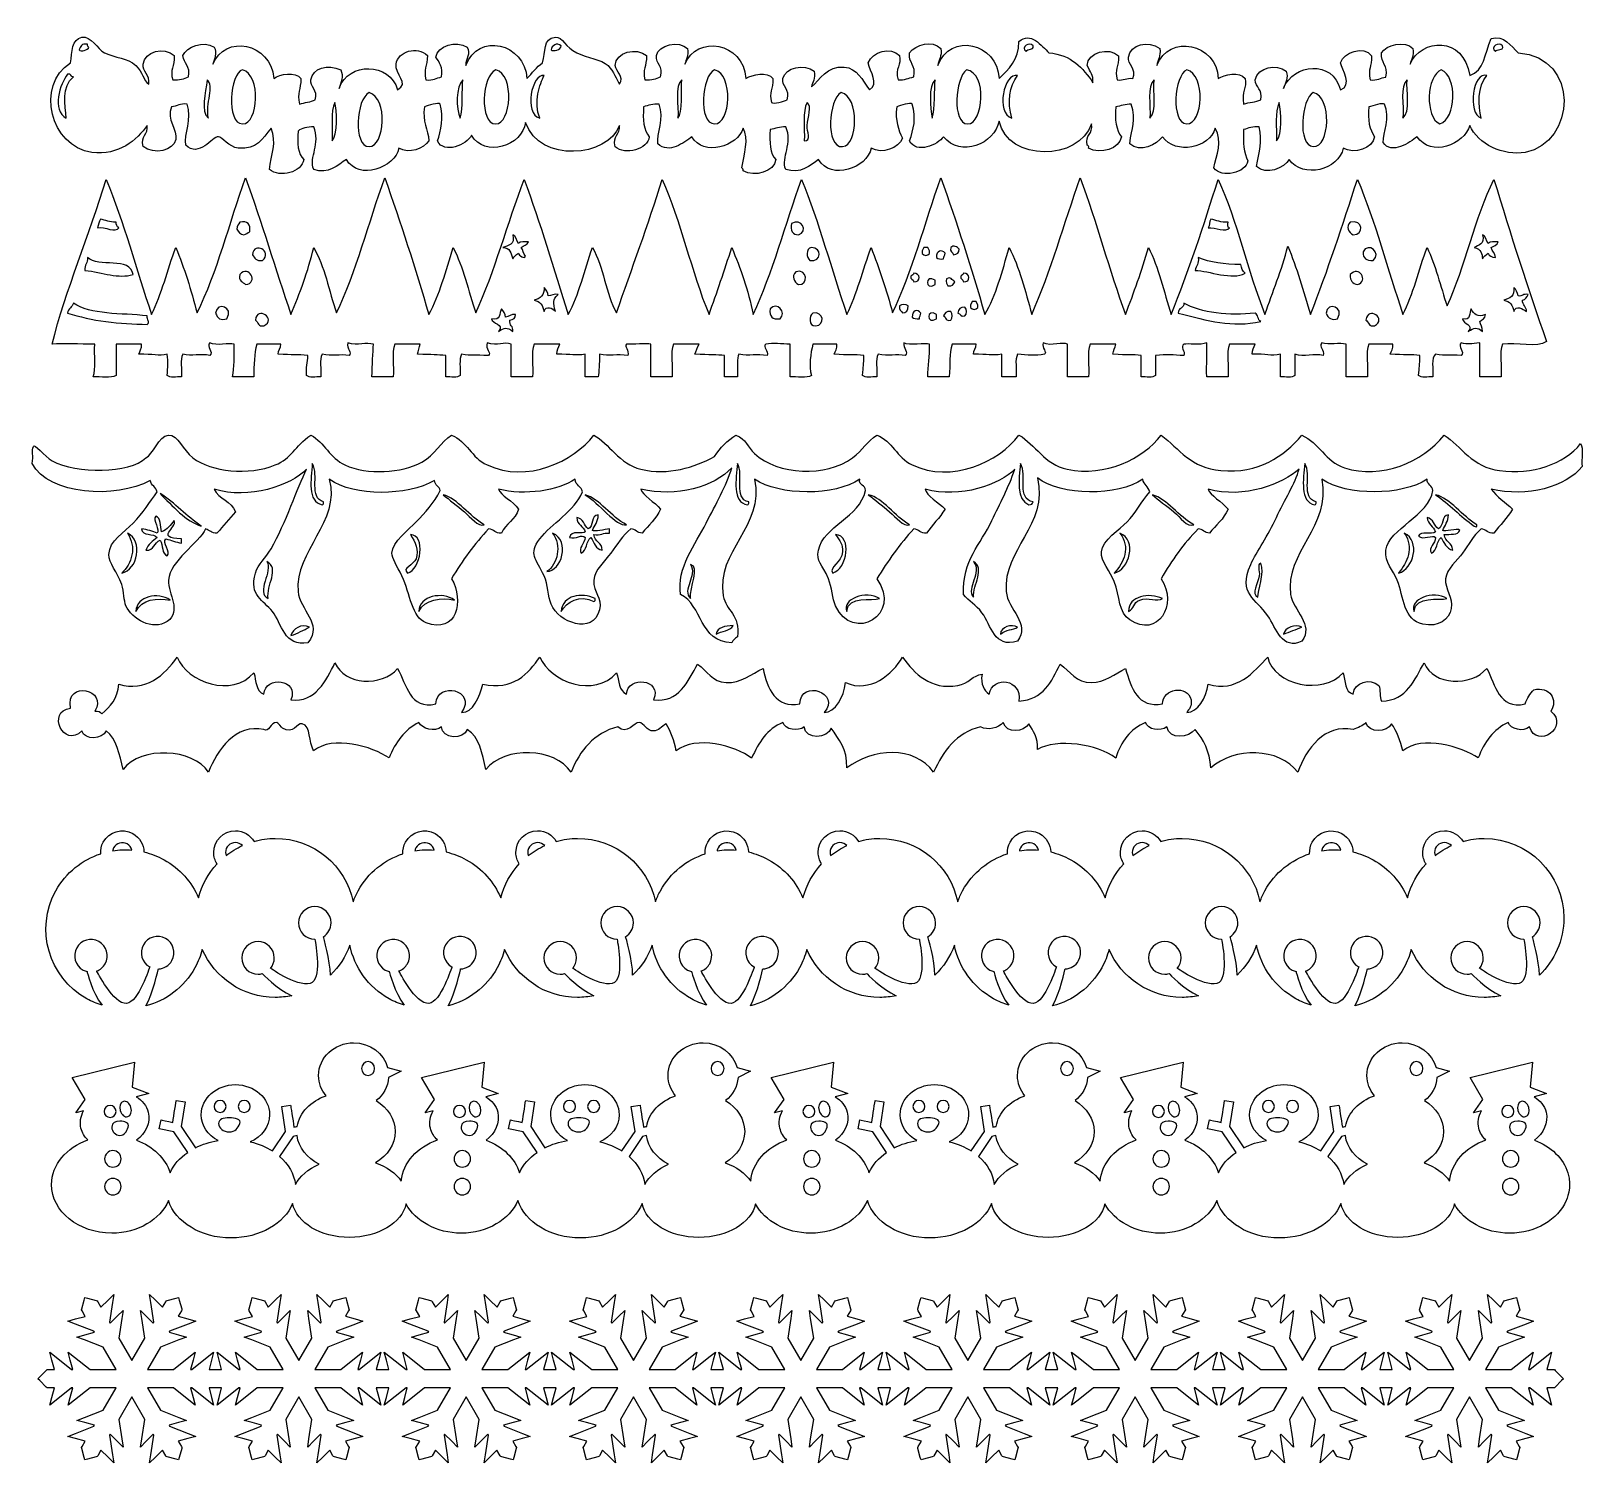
# Model space of a CAD drawing. Header units: centimetres. Extents: x -11.4 to 11.5, y -10.5 to 10.6.
import ezdxf

# ---------------------------------------------------------------- set-up
doc = ezdxf.new("R2010")
doc.units = ezdxf.units.CM
doc.header["$MEASUREMENT"] = 0
doc.layers.add('Layer 1', color=7, linetype='Continuous')

msp = doc.modelspace()

# ---------------------------------------------------------------- linework, layer by layer
at = {"layer": 'Layer 1'}
for points, knots in [([(-7.42487, 8.71024), (-7.51403, 8.78874), (-7.51941, 8.95112), (-7.50874, 9.1296), (-7.50874, 9.1296), (-7.4572, 9.17601), (-7.36838, 9.18506), (-7.27802, 9.19257), (-7.27802, 9.19257), (-7.17129, 8.94069), (-7.34893, 8.7482), (-7.27802, 8.56339), (-7.27802, 8.56339), (-7.06249, 8.4824), (-6.92044, 8.63284), (-6.79576, 8.71023), (-6.79576, 8.71023), (-6.6118, 8.39196), (-6.07929, 8.58847), (-6.0199, 8.87798), (-6.0199, 8.87798), (-5.87716, 8.78096), (-5.64967, 8.87687), (-5.57953, 8.98283), (-5.57953, 8.98283), (-5.58874, 9.16227), (-5.6815, 9.25826), (-5.64242, 9.48609), (-5.64242, 9.48609), (-5.58628, 9.50776), (-5.44335, 9.55136), (-5.41178, 9.52805), (-5.41178, 9.52805), (-5.36254, 9.3389), (-5.39908, 9.12951), (-5.45366, 8.98282), (-5.45366, 8.98282), (-5.35264, 8.7829), (-5.02046, 8.92652), (-4.95042, 9.06669), (-4.95042, 9.06669), (-4.76024, 8.73059), (-4.19556, 8.91286), (-4.15357, 9.25534), (-4.15357, 9.25534), (-3.94794, 8.65167), (-2.93368, 8.73914), (-2.76961, 9.21346), (-2.76961, 9.21346), (-2.75432, 9.07236), (-2.87293, 9.06519), (-2.83248, 8.89887), (-2.83248, 8.89887), (-2.68291, 8.76576), (-2.35168, 8.85757), (-2.32924, 9.04571), (-2.32924, 9.04571), (-2.4137, 9.13607), (-2.4255, 9.29894), (-2.41311, 9.48608), (-2.41311, 9.48608), (-2.34596, 9.50979), (-2.27404, 9.52873), (-2.18247, 9.52804), (-2.18247, 9.52804), (-2.10653, 9.32095), (-2.21806, 9.08666), (-2.20337, 8.94085), (-2.20337, 8.94085), (-2.04023, 8.78522), (-1.81488, 8.96048), (-1.70013, 9.0457), (-1.70013, 9.0457), (-1.53357, 8.74511), (-1.01788, 8.90346), (-0.94527, 9.17156), (-0.94527, 9.17156), (-0.85354, 9.02464), (-0.93016, 8.77598), (-0.96625, 8.58434), (-0.96625, 8.58434), (-0.94987, 8.57974), (-0.94186, 8.56677), (-0.94527, 8.54246), (-0.94527, 8.54246), (-0.77054, 8.4497), (-0.48656, 8.5219), (-0.46293, 8.71021), (-0.46293, 8.71021), (-0.55202, 8.79596), (-0.55662, 8.96601), (-0.5468, 9.15058), (-0.5468, 9.15058), (-0.46975, 9.16439), (-0.40583, 9.19127), (-0.31616, 9.19254), (-0.31616, 9.19254), (-0.20122, 8.94886), (-0.39286, 8.74238), (-0.31616, 8.56336), (-0.31616, 8.56336), (-0.10328, 8.49253), (0.04981, 8.61932), (0.16618, 8.7102), (0.16618, 8.7102), (0.35065, 8.39545), (0.88725, 8.58092), (0.94202, 8.87795), (0.94202, 8.87795), (1.10037, 8.78146), (1.35662, 8.87761), (1.4034, 9.02471), (1.4034, 9.02471), (1.34469, 9.14785), (1.2936, 9.27837), (1.3195, 9.48606), (1.3195, 9.48606), (1.37564, 9.50773), (1.51857, 9.55133), (1.55014, 9.52802), (1.55014, 9.52802), (1.60869, 9.31855), (1.57199, 9.15363), (1.50818, 8.98279), (1.50818, 8.98279), (1.6138, 8.78602), (1.92064, 8.92511), (2.0115, 9.04568), (2.0115, 9.04568), (2.25603, 8.73006), (2.76617, 8.93799), (2.82925, 9.27632), (2.82925, 9.27632), (2.9654, 8.67169), (4.00715, 8.68511), (4.1923, 9.23444), (4.1923, 9.23444), (4.22199, 9.079), (4.0912, 9.08384), (4.12933, 8.91993), (4.12933, 8.91993), (4.14571, 8.91525), (4.15372, 8.90234), (4.15031, 8.87794), (4.15031, 8.87794), (4.32181, 8.77975), (4.60801, 8.86429), (4.63265, 9.04569), (4.63265, 9.04569), (4.55748, 9.14536), (4.5311, 9.29374), (4.54878, 9.48606), (4.54878, 9.48606), (4.62583, 9.49987), (4.68972, 9.52686), (4.77942, 9.52802), (4.77942, 9.52802), (4.85578, 9.27487), (4.78275, 9.1897), (4.75841, 8.94083), (4.75841, 8.94083), (4.90345, 8.7992), (5.15748, 8.93427), (5.24075, 9.04568), (5.24075, 9.04568), (5.42744, 8.77067), (5.93854, 8.87862), (6.01659, 9.17154), (6.01659, 9.17154), (6.12973, 8.97231), (6.03826, 8.77485), (5.99561, 8.58443), (5.99561, 8.58443), (6.11012, 8.42923), (6.47011, 8.50857), (6.49887, 8.68921), (6.49887, 8.68921), (6.43751, 8.80261), (6.42301, 8.96284), (6.43598, 9.15056), (6.43598, 9.15056), (6.50313, 9.17427), (6.57507, 9.19321), (6.66662, 9.19252), (6.66662, 9.19252), (6.70424, 8.96874), (6.67159, 8.82988), (6.62474, 8.60533), (6.62474, 8.60533), (6.76296, 8.47034), (7.03932, 8.58316), (7.107, 8.71018), (7.107, 8.71018), (7.30827, 8.41734), (7.84498, 8.5577), (7.90385, 8.87793), (7.90385, 8.87793), (8.06551, 8.78374), (8.34129, 8.86973), (8.3652, 9.04568), (8.3652, 9.04568), (8.29429, 9.14953), (8.26069, 9.29063), (8.28133, 9.48605), (8.28133, 9.48605), (8.34258, 9.50259), (8.48228, 9.54952), (8.51197, 9.52801), (8.51197, 9.52801), (8.60463, 9.32862), (8.49475, 9.10166), (8.49096, 8.9618), (8.49096, 8.9618), (8.61812, 8.77051), (8.88696, 8.96127), (8.99428, 9.04567), (8.99428, 9.04567), (9.19534, 8.74037), (9.69252, 8.92476), (9.77014, 9.21342), (9.77014, 9.21342), (9.88926, 8.9351), (10.26798, 8.75601), (10.58789, 8.81504), (10.58789, 8.81504), (11.33216, 8.95249), (11.40646, 10.22392), (10.48311, 10.28287), (10.48311, 10.28287), (10.37823, 10.37905), (10.28094, 10.55293), (10.08462, 10.49261), (10.08462, 10.49261), (9.98694, 10.26599), (9.98717, 10.01744), (9.77011, 9.94738), (9.77011, 9.94738), (9.6788, 10.54166), (9.0556, 10.49755), (8.88939, 10.11513), (8.88939, 10.11513), (8.90884, 10.18654), (8.9481, 10.23808), (8.93127, 10.34577), (8.93127, 10.34577), (8.82393, 10.4724), (8.52548, 10.40038), (8.47, 10.28288), (8.47, 10.28288), (8.45071, 10.12384), (8.57496, 10.10823), (8.53289, 9.92641), (8.53289, 9.92641), (8.45531, 9.9131), (8.40806, 9.8695), (8.30225, 9.88453), (8.30225, 9.88453), (8.26643, 10.05032), (8.3259, 10.07302), (8.32315, 10.24103), (8.32315, 10.24103), (8.20081, 10.39317), (7.91437, 10.29426), (7.86188, 10.13618), (7.86188, 10.13618), (7.89056, 10.03781), (8.04807, 9.7941), (7.86188, 9.73772), (7.86188, 9.73772), (7.75335, 10.18336), (7.16753, 10.12695), (7.02307, 9.7587), (7.02307, 9.7587), (7.0549, 9.84506), (7.09901, 9.91091), (7.06506, 10.01032), (7.06506, 10.01032), (6.91377, 10.12192), (6.65453, 10.07747), (6.60368, 9.88456), (6.60368, 9.88456), (6.61683, 9.77185), (6.71642, 9.74557), (6.68755, 9.59095), (6.68755, 9.59095), (6.61783, 9.55579), (6.51581, 9.55298), (6.43593, 9.52806), (6.43593, 9.52806), (6.39651, 9.7238), (6.48774, 9.7528), (6.45691, 9.90546), (6.45691, 9.90546), (6.37288, 10.01203), (6.15563, 9.96322), (6.05845, 9.90546), (6.05845, 9.90546), (6.04779, 10.42269), (5.32516, 10.572), (5.15683, 10.09419), (5.15683, 10.09419), (5.1622, 10.18669), (5.22118, 10.22558), (5.19871, 10.34581), (5.19871, 10.34581), (5.02689, 10.47678), (4.76389, 10.40553), (4.73736, 10.22005), (4.73736, 10.22005), (4.7226, 10.11681), (4.86288, 10.04728), (4.80033, 9.90546), (4.80033, 9.90546), (4.7046, 9.91731), (4.66968, 9.86834), (4.56961, 9.88456), (4.56961, 9.88456), (4.52807, 10.03934), (4.5999, 10.0744), (4.59059, 10.24106), (4.59059, 10.24106), (4.45261, 10.37153), (4.13104, 10.29234), (4.12924, 10.09422), (4.12924, 10.09422), (4.17806, 9.99455), (4.22235, 9.96145), (4.21311, 9.8426), (4.21311, 9.8426), (4.06484, 10.05771), (3.89953, 10.25593), (3.56311, 10.28297), (3.56311, 10.28297), (3.4599, 10.38494), (3.29144, 10.60415), (3.12276, 10.45072), (3.12276, 10.45072), (3.11924, 10.17468), (2.97504, 10.03929), (2.82915, 9.90549), (2.82915, 9.90549), (2.80565, 10.43185), (2.10226, 10.59066), (1.92753, 10.09422), (1.92753, 10.09422), (1.9329, 10.18672), (1.99185, 10.22561), (1.96941, 10.34584), (1.96941, 10.34584), (1.84791, 10.48099), (1.59995, 10.40249), (1.50806, 10.28295), (1.50806, 10.28295), (1.48885, 10.12391), (1.61299, 10.1083), (1.57103, 9.92648), (1.57103, 9.92648), (1.49158, 9.91505), (1.43998, 9.87571), (1.34029, 9.8846), (1.34029, 9.8846), (1.2915, 10.06121), (1.39133, 10.1032), (1.3613, 10.2411), (1.3613, 10.2411), (1.22673, 10.38641), (0.96085, 10.29494), (0.89995, 10.13625), (0.89995, 10.13625), (0.93024, 9.99205), (1.06087, 9.83677), (0.92093, 9.73779), (0.92093, 9.73779), (0.80523, 9.88199), (0.74252, 10.05418), (0.54345, 10.07328), (0.54345, 10.07328), (0.30207, 10.09648), (0.17928, 9.88053), (0.06117, 9.77967), (0.06117, 9.77967), (0.08062, 9.85119), (0.11988, 9.9027), (0.10308, 10.01039), (0.10308, 10.01039), (-0.04189, 10.13043), (-0.32295, 10.06294), (-0.35819, 9.90554), (-0.35819, 9.90554), (-0.38449, 9.78873), (-0.2431, 9.74094), (-0.29532, 9.59103), (-0.29532, 9.59103), (-0.34345, 9.56132), (-0.49574, 9.52703), (-0.52604, 9.54904), (-0.52604, 9.54904), (-0.57015, 9.70647), (-0.49831, 9.74152), (-0.50506, 9.90554), (-0.50506, 9.90554), (-0.58901, 10.01211), (-0.80626, 9.9633), (-0.90344, 9.90554), (-0.90344, 9.90554), (-0.94268, 10.4487), (-1.63057, 10.54649), (-1.80517, 10.11528), (-1.80517, 10.11528), (-1.78572, 10.18669), (-1.74638, 10.23823), (-1.76318, 10.34592), (-1.76318, 10.34592), (-1.88674, 10.47014), (-2.19432, 10.40053), (-2.22453, 10.24114), (-2.22453, 10.24114), (-2.22733, 10.11247), (-2.12325, 10.09078), (-2.16164, 9.92655), (-2.16164, 9.92655), (-2.22691, 9.90094), (-2.29457, 9.87773), (-2.39228, 9.88467), (-2.39228, 9.88467), (-2.43647, 10.0421), (-2.36463, 10.07708), (-2.3713, 10.24117), (-2.3713, 10.24117), (-2.50706, 10.36931), (-2.83411, 10.2957), (-2.83265, 10.09433), (-2.83265, 10.09433), (-2.81849, 10.01003), (-2.69279, 9.92751), (-2.76978, 9.82173), (-2.76978, 9.82173), (-2.80134, 9.87481), (-2.86048, 10.02112), (-2.93753, 10.09433), (-2.93753, 10.09433), (-3.0395, 10.19127), (-3.23958, 10.20643), (-3.39888, 10.28306), (-3.39888, 10.28306), (-3.56483, 10.36302), (-3.60409, 10.52248), (-3.71339, 10.5137), (-3.71339, 10.5137), (-3.90188, 10.49859), (-3.85246, 10.29449), (-3.90212, 10.13632), (-3.90212, 10.13632), (-3.99152, 10.07197), (-4.05698, 9.98366), (-4.13276, 9.9056), (-4.13276, 9.9056), (-4.16152, 10.42498), (-4.86031, 10.59349), (-5.03446, 10.09433), (-5.03446, 10.09433), (-5.03838, 10.20302), (-4.95434, 10.26388), (-5.01348, 10.36693), (-5.01348, 10.36693), (-5.17474, 10.46633), (-5.45187, 10.39101), (-5.47483, 10.22019), (-5.47483, 10.22019), (-5.42493, 10.14425), (-5.37064, 10.07274), (-5.39096, 9.92658), (-5.39096, 9.92658), (-5.46851, 9.91327), (-5.51579, 9.86967), (-5.6216, 9.8847), (-5.6216, 9.8847), (-5.66314, 10.03948), (-5.60139, 10.08454), (-5.60062, 10.2412), (-5.60062, 10.2412), (-5.74773, 10.38947), (-6.03827, 10.3079), (-6.06197, 10.11534), (-6.06197, 10.11534), (-6.08081, 9.96268), (-5.85914, 9.83308), (-6.04099, 9.73786), (-6.04099, 9.73786), (-6.15352, 10.14032), (-6.7683, 10.15466), (-6.90081, 9.75884), (-6.90081, 9.75884), (-6.87684, 9.83964), (-6.83313, 9.94085), (-6.87983, 10.03147), (-6.87983, 10.03147), (-7.06935, 10.11627), (-7.29409, 10.06296), (-7.3202, 9.88471), (-7.3202, 9.88471), (-7.33488, 9.78454), (-7.20603, 9.72839), (-7.25731, 9.5911), (-7.25731, 9.5911), (-7.31764, 9.55356), (-7.41286, 9.55091), (-7.48795, 9.52821), (-7.48795, 9.52821), (-7.52608, 9.69826), (-7.46739, 9.73607), (-7.46697, 9.90561), (-7.46697, 9.90561), (-7.54666, 10.00792), (-7.77516, 9.97027), (-7.86543, 9.90561), (-7.86543, 9.90561), (-7.91271, 10.44017), (-8.58803, 10.55458), (-8.76705, 10.11535), (-8.76705, 10.11535), (-8.73863, 10.18695), (-8.7012, 10.28175), (-8.74607, 10.36697), (-8.74607, 10.36697), (-8.90408, 10.4686), (-9.15647, 10.37798), (-9.20742, 10.24121), (-9.20742, 10.24121), (-9.19446, 10.12141), (-9.08891, 10.0941), (-9.12355, 9.92662), (-9.12355, 9.92662), (-9.18882, 9.90101), (-9.25648, 9.8778), (-9.35427, 9.88474), (-9.35427, 9.88474), (-9.40724, 10.03328), (-9.32167, 10.08209), (-9.33329, 10.24124), (-9.33329, 10.24124), (-9.48474, 10.38253), (-9.76853, 10.30138), (-9.79456, 10.11538), (-9.79456, 10.11538), (-9.80967, 10.0078), (-9.68687, 9.95472), (-9.71069, 9.82177), (-9.71069, 9.82177), (-9.79395, 9.88371), (-9.79491, 9.99481), (-9.89942, 10.09437), (-9.89942, 10.09437), (-10.02295, 10.21211), (-10.20369, 10.20624), (-10.36077, 10.2831), (-10.36077, 10.2831), (-10.46853, 10.33583), (-10.55873, 10.5366), (-10.69626, 10.51374), (-10.69626, 10.51374), (-10.84755, 10.48866), (-10.83876, 10.29199), (-10.86401, 10.13636), (-10.86401, 10.13636), (-11.3824, 9.80157), (-11.16055, 8.89616), (-10.54928, 8.81512), (-10.54928, 8.81512), (-10.15082, 8.7622), (-9.88486, 8.9949), (-9.73143, 9.2135), (-9.73143, 9.2135), (-9.71616, 9.0724), (-9.83475, 9.06523), (-9.79432, 8.89891), (-9.79432, 8.89891), (-9.62462, 8.77688), (-9.34834, 8.83697), (-9.31206, 9.00384), (-9.31206, 9.00384), (-9.28057, 9.14881), (-9.45568, 9.29472), (-9.37495, 9.4861), (-9.37495, 9.4861), (-9.29552, 9.49753), (-9.24398, 9.53679), (-9.14431, 9.52806), (-9.14431, 9.52806), (-9.0647, 9.30827), (-9.19117, 9.08147), (-9.16529, 8.91986), (-9.16529, 8.91986), (-8.97442, 8.7291), (-8.77032, 9.04657), (-8.68295, 9.04572), (-8.68295, 9.04572), (-8.62699, 9.04514), (-8.52579, 8.88967), (-8.38945, 8.87797), (-8.38945, 8.87797), (-8.1164, 8.8545), (-8.03321, 9.01219), (-7.90711, 9.17158), (-7.90711, 9.17158), (-7.81419, 8.961), (-7.90814, 8.77354), (-7.92809, 8.56338), (-7.92809, 8.56338), (-7.78007, 8.43185), (-7.44519, 8.51998), (-7.42487, 8.71024)], [0, 0, 0, 0, 0.00649351, 0.00649351, 0.00649351, 0.00649351, 0.01298701, 0.01298701, 0.01298701, 0.01298701, 0.01948052, 0.01948052, 0.01948052, 0.01948052, 0.02597403, 0.02597403, 0.02597403, 0.02597403, 0.03246753, 0.03246753, 0.03246753, 0.03246753, 0.03896104, 0.03896104, 0.03896104, 0.03896104, 0.04545455, 0.04545455, 0.04545455, 0.04545455, 0.05194805, 0.05194805, 0.05194805, 0.05194805, 0.05844156, 0.05844156, 0.05844156, 0.05844156, 0.06493506, 0.06493506, 0.06493506, 0.06493506, 0.07142857, 0.07142857, 0.07142857, 0.07142857, 0.07792208, 0.07792208, 0.07792208, 0.07792208, 0.08441558, 0.08441558, 0.08441558, 0.08441558, 0.09090909, 0.09090909, 0.09090909, 0.09090909, 0.0974026, 0.0974026, 0.0974026, 0.0974026, 0.1038961, 0.1038961, 0.1038961, 0.1038961, 0.11038961, 0.11038961, 0.11038961, 0.11038961, 0.11688312, 0.11688312, 0.11688312, 0.11688312, 0.12337662, 0.12337662, 0.12337662, 0.12337662, 0.12987013, 0.12987013, 0.12987013, 0.12987013, 0.13636364, 0.13636364, 0.13636364, 0.13636364, 0.14285714, 0.14285714, 0.14285714, 0.14285714, 0.14935065, 0.14935065, 0.14935065, 0.14935065, 0.15584416, 0.15584416, 0.15584416, 0.15584416, 0.16233766, 0.16233766, 0.16233766, 0.16233766, 0.16883117, 0.16883117, 0.16883117, 0.16883117, 0.17532468, 0.17532468, 0.17532468, 0.17532468, 0.18181818, 0.18181818, 0.18181818, 0.18181818, 0.18831169, 0.18831169, 0.18831169, 0.18831169, 0.19480519, 0.19480519, 0.19480519, 0.19480519, 0.2012987, 0.2012987, 0.2012987, 0.2012987, 0.20779221, 0.20779221, 0.20779221, 0.20779221, 0.21428571, 0.21428571, 0.21428571, 0.21428571, 0.22077922, 0.22077922, 0.22077922, 0.22077922, 0.22727273, 0.22727273, 0.22727273, 0.22727273, 0.23376623, 0.23376623, 0.23376623, 0.23376623, 0.24025974, 0.24025974, 0.24025974, 0.24025974, 0.24675325, 0.24675325, 0.24675325, 0.24675325, 0.25324675, 0.25324675, 0.25324675, 0.25324675, 0.25974026, 0.25974026, 0.25974026, 0.25974026, 0.26623377, 0.26623377, 0.26623377, 0.26623377, 0.27272727, 0.27272727, 0.27272727, 0.27272727, 0.27922078, 0.27922078, 0.27922078, 0.27922078, 0.28571429, 0.28571429, 0.28571429, 0.28571429, 0.29220779, 0.29220779, 0.29220779, 0.29220779, 0.2987013, 0.2987013, 0.2987013, 0.2987013, 0.30519481, 0.30519481, 0.30519481, 0.30519481, 0.31168831, 0.31168831, 0.31168831, 0.31168831, 0.31818182, 0.31818182, 0.31818182, 0.31818182, 0.32467532, 0.32467532, 0.32467532, 0.32467532, 0.33116883, 0.33116883, 0.33116883, 0.33116883, 0.33766234, 0.33766234, 0.33766234, 0.33766234, 0.34415584, 0.34415584, 0.34415584, 0.34415584, 0.35064935, 0.35064935, 0.35064935, 0.35064935, 0.35714286, 0.35714286, 0.35714286, 0.35714286, 0.36363636, 0.36363636, 0.36363636, 0.36363636, 0.37012987, 0.37012987, 0.37012987, 0.37012987, 0.37662338, 0.37662338, 0.37662338, 0.37662338, 0.38311688, 0.38311688, 0.38311688, 0.38311688, 0.38961039, 0.38961039, 0.38961039, 0.38961039, 0.3961039, 0.3961039, 0.3961039, 0.3961039, 0.4025974, 0.4025974, 0.4025974, 0.4025974, 0.40909091, 0.40909091, 0.40909091, 0.40909091, 0.41558442, 0.41558442, 0.41558442, 0.41558442, 0.42207792, 0.42207792, 0.42207792, 0.42207792, 0.42857143, 0.42857143, 0.42857143, 0.42857143, 0.43506494, 0.43506494, 0.43506494, 0.43506494, 0.44155844, 0.44155844, 0.44155844, 0.44155844, 0.44805195, 0.44805195, 0.44805195, 0.44805195, 0.45454545, 0.45454545, 0.45454545, 0.45454545, 0.46103896, 0.46103896, 0.46103896, 0.46103896, 0.46753247, 0.46753247, 0.46753247, 0.46753247, 0.47402597, 0.47402597, 0.47402597, 0.47402597, 0.48051948, 0.48051948, 0.48051948, 0.48051948, 0.48701299, 0.48701299, 0.48701299, 0.48701299, 0.49350649, 0.49350649, 0.49350649, 0.49350649, 0.5, 0.5, 0.5, 0.5, 0.50649351, 0.50649351, 0.50649351, 0.50649351, 0.51298701, 0.51298701, 0.51298701, 0.51298701, 0.51948052, 0.51948052, 0.51948052, 0.51948052, 0.52597403, 0.52597403, 0.52597403, 0.52597403, 0.53246753, 0.53246753, 0.53246753, 0.53246753, 0.53896104, 0.53896104, 0.53896104, 0.53896104, 0.54545455, 0.54545455, 0.54545455, 0.54545455, 0.55194805, 0.55194805, 0.55194805, 0.55194805, 0.55844156, 0.55844156, 0.55844156, 0.55844156, 0.56493506, 0.56493506, 0.56493506, 0.56493506, 0.57142857, 0.57142857, 0.57142857, 0.57142857, 0.57792208, 0.57792208, 0.57792208, 0.57792208, 0.58441558, 0.58441558, 0.58441558, 0.58441558, 0.59090909, 0.59090909, 0.59090909, 0.59090909, 0.5974026, 0.5974026, 0.5974026, 0.5974026, 0.6038961, 0.6038961, 0.6038961, 0.6038961, 0.61038961, 0.61038961, 0.61038961, 0.61038961, 0.61688312, 0.61688312, 0.61688312, 0.61688312, 0.62337662, 0.62337662, 0.62337662, 0.62337662, 0.62987013, 0.62987013, 0.62987013, 0.62987013, 0.63636364, 0.63636364, 0.63636364, 0.63636364, 0.64285714, 0.64285714, 0.64285714, 0.64285714, 0.64935065, 0.64935065, 0.64935065, 0.64935065, 0.65584416, 0.65584416, 0.65584416, 0.65584416, 0.66233766, 0.66233766, 0.66233766, 0.66233766, 0.66883117, 0.66883117, 0.66883117, 0.66883117, 0.67532468, 0.67532468, 0.67532468, 0.67532468, 0.68181818, 0.68181818, 0.68181818, 0.68181818, 0.68831169, 0.68831169, 0.68831169, 0.68831169, 0.69480519, 0.69480519, 0.69480519, 0.69480519, 0.7012987, 0.7012987, 0.7012987, 0.7012987, 0.70779221, 0.70779221, 0.70779221, 0.70779221, 0.71428571, 0.71428571, 0.71428571, 0.71428571, 0.72077922, 0.72077922, 0.72077922, 0.72077922, 0.72727273, 0.72727273, 0.72727273, 0.72727273, 0.73376623, 0.73376623, 0.73376623, 0.73376623, 0.74025974, 0.74025974, 0.74025974, 0.74025974, 0.74675325, 0.74675325, 0.74675325, 0.74675325, 0.75324675, 0.75324675, 0.75324675, 0.75324675, 0.75974026, 0.75974026, 0.75974026, 0.75974026, 0.76623377, 0.76623377, 0.76623377, 0.76623377, 0.77272727, 0.77272727, 0.77272727, 0.77272727, 0.77922078, 0.77922078, 0.77922078, 0.77922078, 0.78571429, 0.78571429, 0.78571429, 0.78571429, 0.79220779, 0.79220779, 0.79220779, 0.79220779, 0.7987013, 0.7987013, 0.7987013, 0.7987013, 0.80519481, 0.80519481, 0.80519481, 0.80519481, 0.81168831, 0.81168831, 0.81168831, 0.81168831, 0.81818182, 0.81818182, 0.81818182, 0.81818182, 0.82467532, 0.82467532, 0.82467532, 0.82467532, 0.83116883, 0.83116883, 0.83116883, 0.83116883, 0.83766234, 0.83766234, 0.83766234, 0.83766234, 0.84415584, 0.84415584, 0.84415584, 0.84415584, 0.85064935, 0.85064935, 0.85064935, 0.85064935, 0.85714286, 0.85714286, 0.85714286, 0.85714286, 0.86363636, 0.86363636, 0.86363636, 0.86363636, 0.87012987, 0.87012987, 0.87012987, 0.87012987, 0.87662338, 0.87662338, 0.87662338, 0.87662338, 0.88311688, 0.88311688, 0.88311688, 0.88311688, 0.88961039, 0.88961039, 0.88961039, 0.88961039, 0.8961039, 0.8961039, 0.8961039, 0.8961039, 0.9025974, 0.9025974, 0.9025974, 0.9025974, 0.90909091, 0.90909091, 0.90909091, 0.90909091, 0.91558442, 0.91558442, 0.91558442, 0.91558442, 0.92207792, 0.92207792, 0.92207792, 0.92207792, 0.92857143, 0.92857143, 0.92857143, 0.92857143, 0.93506494, 0.93506494, 0.93506494, 0.93506494, 0.94155844, 0.94155844, 0.94155844, 0.94155844, 0.94805195, 0.94805195, 0.94805195, 0.94805195, 0.95454545, 0.95454545, 0.95454545, 0.95454545, 0.96103896, 0.96103896, 0.96103896, 0.96103896, 0.96753247, 0.96753247, 0.96753247, 0.96753247, 0.97402597, 0.97402597, 0.97402597, 0.97402597, 0.98051948, 0.98051948, 0.98051948, 0.98051948, 0.98701299, 0.98701299, 0.98701299, 0.98701299, 1, 1, 1, 1]), ([(-10.73804, 10.32494), (-10.71772, 10.37452), (-10.70126, 10.42792), (-10.61218, 10.40881), (-10.61218, 10.40881), (-10.61559, 10.38442), (-10.60758, 10.37142), (-10.5912, 10.36682), (-10.5912, 10.36682), (-10.60527, 10.31536), (-10.71319, 10.30258), (-10.73804, 10.32494)], [0, 0, 0, 0, 0.25, 0.25, 0.25, 0.25, 0.5, 0.5, 0.5, 0.5, 1, 1, 1, 1]), ([(-3.77616, 10.32494), (-3.77071, 10.38971), (-3.68972, 10.44199), (-3.6294, 10.38781), (-3.6294, 10.38781), (-3.63254, 10.32068), (-3.74613, 10.30097), (-3.77616, 10.32494)], [0, 0, 0, 0, 0.33333333, 0.33333333, 0.33333333, 0.33333333, 1, 1, 1, 1]), ([(3.33248, 10.38781), (3.34714, 10.31015), (3.24279, 10.35164), (3.2276, 10.30394), (3.2276, 10.30394), (3.14518, 10.36545), (3.2789, 10.4576), (3.33248, 10.38781)], [0, 0, 0, 0, 0.33333333, 0.33333333, 0.33333333, 0.33333333, 1, 1, 1, 1]), ([(10.25226, 10.38781), (10.27726, 10.29994), (10.16386, 10.35034), (10.14748, 10.30394), (10.14748, 10.30394), (10.06507, 10.36545), (10.19879, 10.4576), (10.25226, 10.38781)], [0, 0, 0, 0, 0.33333333, 0.33333333, 0.33333333, 0.33333333, 1, 1, 1, 1]), ([(-10.92676, 9.31836), (-11.1434, 9.43594), (-11.01992, 9.83099), (-10.90578, 9.96836), (-10.90578, 9.96836), (-10.84852, 9.98371), (-10.86355, 9.92671), (-10.82191, 9.92648), (-10.82191, 9.92648), (-10.99886, 9.78977), (-10.9433, 9.51053), (-10.92676, 9.31836)], [0, 0, 0, 0, 0.25, 0.25, 0.25, 0.25, 0.5, 0.5, 0.5, 0.5, 1, 1, 1, 1]), ([(-8.85074, 9.88457), (-8.73308, 9.80811), (-8.87924, 9.52783), (-8.82984, 9.31836), (-8.82984, 9.31836), (-8.95345, 9.42536), (-8.86473, 9.68695), (-8.85074, 9.88457)], [0, 0, 0, 0, 0.33333333, 0.33333333, 0.33333333, 0.33333333, 1, 1, 1, 1]), ([(-8.32652, 10.03133), (-8.04879, 9.96016), (-8.09223, 9.23226), (-8.32652, 9.23448), (-8.32652, 9.23448), (-8.57438, 9.23679), (-8.51268, 9.98739), (-8.32652, 10.03133)], [0, 0, 0, 0, 0.33333333, 0.33333333, 0.33333333, 0.33333333, 1, 1, 1, 1]), ([(-5.07624, 9.88457), (-5.09921, 9.73781), (-5.06687, 9.47015), (-5.11823, 9.31836), (-5.11823, 9.31836), (-5.1812, 9.46034), (-5.18171, 9.78535), (-5.07624, 9.88457)], [0, 0, 0, 0, 0.33333333, 0.33333333, 0.33333333, 0.33333333, 1, 1, 1, 1]), ([(-4.59399, 10.03133), (-4.30798, 9.9646), (-4.36481, 9.23234), (-4.59399, 9.23448), (-4.59399, 9.23448), (-4.84177, 9.23679), (-4.79391, 9.9518), (-4.59399, 10.03133)], [0, 0, 0, 0, 0.33333333, 0.33333333, 0.33333333, 0.33333333, 1, 1, 1, 1]), ([(-3.88101, 9.94738), (-3.9403, 9.82842), (-4.04143, 9.55199), (-3.9439, 9.31836), (-3.9439, 9.31836), (-4.18486, 9.3844), (-4.05916, 9.98635), (-3.88101, 9.94738)], [0, 0, 0, 0, 0.33333333, 0.33333333, 0.33333333, 0.33333333, 1, 1, 1, 1]), ([(-1.84698, 9.88457), (-1.87302, 9.76733), (-1.82454, 9.38866), (-1.90995, 9.31836), (-1.90995, 9.31836), (-1.8864, 9.50452), (-1.96644, 9.79429), (-1.84698, 9.88457)], [0, 0, 0, 0, 0.33333333, 0.33333333, 0.33333333, 0.33333333, 1, 1, 1, 1]), ([(-1.36472, 10.03133), (-1.08289, 9.96426), (-1.13101, 9.23073), (-1.36472, 9.23448), (-1.36472, 9.23448), (-1.61369, 9.23851), (-1.5607, 9.94754), (-1.36472, 10.03133)], [0, 0, 0, 0, 0.33333333, 0.33333333, 0.33333333, 0.33333333, 1, 1, 1, 1]), ([(1.88555, 9.88457), (1.87155, 9.74191), (1.89058, 9.46341), (1.84364, 9.31836), (1.84364, 9.31836), (1.81584, 9.46528), (1.78432, 9.79678), (1.88555, 9.88457)], [0, 0, 0, 0, 0.33333333, 0.33333333, 0.33333333, 0.33333333, 1, 1, 1, 1]), ([(2.34688, 10.03133), (2.66703, 9.98908), (2.59424, 9.23234), (2.36789, 9.23448), (2.36789, 9.23448), (2.1277, 9.23671), (2.1857, 9.9187), (2.34688, 10.03133)], [0, 0, 0, 0, 0.33333333, 0.33333333, 0.33333333, 0.33333333, 1, 1, 1, 1]), ([(3.10174, 9.94738), (2.98067, 9.79466), (2.94749, 9.55675), (3.01787, 9.31836), (3.01787, 9.31836), (2.77532, 9.39123), (2.90158, 10.00112), (3.10174, 9.94738)], [0, 0, 0, 0, 0.33333333, 0.33333333, 0.33333333, 0.33333333, 1, 1, 1, 1]), ([(5.11479, 9.88457), (5.09151, 9.69846), (5.16694, 9.42621), (5.0519, 9.31836), (5.0519, 9.31836), (5.06891, 9.51103), (5.00713, 9.78252), (5.11479, 9.88457)], [0, 0, 0, 0, 0.33333333, 0.33333333, 0.33333333, 0.33333333, 1, 1, 1, 1]), ([(5.59715, 10.03133), (5.88118, 9.9664), (5.83723, 9.2262), (5.59715, 9.23448), (5.59715, 9.23448), (5.35747, 9.24277), (5.41173, 9.95667), (5.59715, 10.03133)], [0, 0, 0, 0, 0.33333333, 0.33333333, 0.33333333, 0.33333333, 1, 1, 1, 1]), ([(8.84732, 9.88457), (8.82909, 9.73312), (8.9009, 9.40803), (8.78445, 9.31836), (8.78445, 9.31836), (8.80457, 9.50796), (8.73384, 9.78834), (8.84732, 9.88457)], [0, 0, 0, 0, 0.33333333, 0.33333333, 0.33333333, 0.33333333, 1, 1, 1, 1]), ([(9.35064, 10.03133), (9.59287, 9.92994), (9.57308, 9.31793), (9.32966, 9.23448), (9.32966, 9.23448), (9.10442, 9.32722), (9.13204, 9.95471), (9.35064, 10.03133)], [0, 0, 0, 0, 0.33333333, 0.33333333, 0.33333333, 0.33333333, 1, 1, 1, 1]), ([(10.02165, 9.94746), (9.88438, 9.79233), (9.89237, 9.50002), (9.93778, 9.31836), (9.93778, 9.31836), (9.73111, 9.39157), (9.8207, 10.01895), (10.02165, 9.94746)], [0, 0, 0, 0, 0.33333333, 0.33333333, 0.33333333, 0.33333333, 1, 1, 1, 1]), ([(-6.46028, 9.69584), (-6.17564, 9.62263), (-6.22853, 8.89532), (-6.46028, 8.89891), (-6.46028, 8.89891), (-6.70277, 8.90283), (-6.65176, 9.60496), (-6.46028, 9.69584)], [0, 0, 0, 0, 0.33333333, 0.33333333, 0.33333333, 0.33333333, 1, 1, 1, 1]), ([(0.50157, 9.69584), (0.7729, 9.63544), (0.74917, 8.91521), (0.52258, 8.89891), (0.52258, 8.89891), (0.25977, 8.88013), (0.31607, 9.60983), (0.50157, 9.69584)], [0, 0, 0, 0, 0.33333333, 0.33333333, 0.33333333, 0.33333333, 1, 1, 1, 1]), ([(7.46337, 9.69584), (7.74245, 9.63348), (7.71004, 8.88534), (7.46337, 8.89899), (7.46337, 8.89899), (7.22257, 8.9123), (7.28726, 9.60959), (7.46337, 9.69584)], [0, 0, 0, 0, 0.33333333, 0.33333333, 0.33333333, 0.33333333, 1, 1, 1, 1]), ([(-6.96352, 9.549), (-6.93452, 9.45216), (-6.92394, 9.0578), (-7.0054, 8.98287), (-7.0054, 8.98287), (-6.99664, 9.17673), (-7.03273, 9.41546), (-6.96352, 9.549)], [0, 0, 0, 0, 0.33333333, 0.33333333, 0.33333333, 0.33333333, 1, 1, 1, 1]), ([(-0.00164, 9.549), (0.07718, 9.49719), (0.00688, 9.32963), (-0.00164, 9.21351), (-0.00164, 9.21351), (-0.00823, 9.12435), (0.07207, 8.98187), (-0.04363, 8.98287), (-0.04363, 8.98287), (-0.03485, 9.17673), (-0.07096, 9.41546), (-0.00164, 9.549)], [0, 0, 0, 0, 0.25, 0.25, 0.25, 0.25, 0.5, 0.5, 0.5, 0.5, 1, 1, 1, 1]), ([(6.96013, 9.549), (6.99093, 9.39686), (7.01397, 9.08698), (6.91814, 8.98287), (6.91814, 8.98287), (6.92351, 9.18022), (6.89708, 9.4094), (6.96013, 9.549)], [0, 0, 0, 0, 0.33333333, 0.33333333, 0.33333333, 0.33333333, 1, 1, 1, 1]), ([(-10.19281, 5.52286), (-10.19281, 5.67664), (-10.19281, 5.83046), (-10.19281, 5.98424), (-10.19281, 5.98424), (-10.06695, 5.98424), (-9.94119, 5.98424), (-9.81533, 5.98424), (-9.81533, 5.98424), (-9.81327, 5.91921), (-9.84102, 5.88407), (-9.85729, 5.83748), (-9.85729, 5.83748), (-9.63911, 5.84208), (-9.57061, 5.80615), (-9.43793, 5.83748), (-9.43793, 5.83748), (-9.41711, 5.70813), (-9.42872, 5.65785), (-9.43793, 5.52286), (-9.43793, 5.52286), (-9.39816, 5.48566), (-9.29937, 5.50759), (-9.22819, 5.50196), (-9.22819, 5.50196), (-9.21814, 5.61065), (-9.25079, 5.76212), (-9.20721, 5.83748), (-9.20721, 5.83748), (-9.07897, 5.80121), (-8.94826, 5.85447), (-8.80883, 5.8165), (-8.80883, 5.8165), (-8.74832, 5.87196), (-8.86931, 5.94977), (-8.80883, 6.00523), (-8.80883, 6.00523), (-8.71498, 5.95157), (-8.51832, 6.01378), (-8.45233, 5.98425), (-8.45233, 5.98425), (-8.45249, 5.81666), (-8.44458, 5.64098), (-8.47331, 5.50197), (-8.47331, 5.50197), (-8.36846, 5.50197), (-8.26357, 5.50197), (-8.15872, 5.50197), (-8.15872, 5.50197), (-8.16094, 5.67887), (-8.15369, 5.84646), (-8.11684, 5.98425), (-8.11684, 5.98425), (-7.99799, 5.98425), (-7.87914, 5.98425), (-7.76037, 5.98425), (-7.76037, 5.98425), (-7.76386, 5.92485), (-7.79876, 5.89688), (-7.80225, 5.83749), (-7.80225, 5.83749), (-7.58878, 5.8258), (-7.51507, 5.83638), (-7.3619, 5.81651), (-7.3619, 5.81651), (-7.37084, 5.7206), (-7.39381, 5.63868), (-7.38288, 5.52288), (-7.38288, 5.52288), (-7.34319, 5.48568), (-7.2444, 5.50761), (-7.17314, 5.50198), (-7.17314, 5.50198), (-7.16309, 5.61067), (-7.19576, 5.76214), (-7.15224, 5.8375), (-7.15224, 5.8375), (-7.01172, 5.80056), (-6.89038, 5.84441), (-6.75378, 5.81652), (-6.75378, 5.81652), (-6.70983, 5.86669), (-6.7945, 5.91532), (-6.77476, 6.00525), (-6.77476, 6.00525), (-6.62638, 5.96099), (-6.50155, 6.01687), (-6.39728, 5.98427), (-6.39728, 5.98427), (-6.40307, 5.8573), (-6.41392, 5.68418), (-6.41826, 5.50199), (-6.41826, 5.50199), (-6.31341, 5.50199), (-6.20863, 5.50199), (-6.10375, 5.50199), (-6.10375, 5.50199), (-6.08994, 5.65595), (-6.13148, 5.86516), (-6.08277, 5.98427), (-6.08277, 5.98427), (-5.95693, 5.98427), (-5.83115, 5.98427), (-5.70529, 5.98427), (-5.70529, 5.98427), (-5.72857, 5.94458), (-5.73209, 5.88521), (-5.74728, 5.83751), (-5.74728, 5.83751), (-5.51495, 5.82846), (-5.46296, 5.83309), (-5.32789, 5.81653), (-5.32789, 5.81653), (-5.32789, 5.71168), (-5.32789, 5.60687), (-5.32789, 5.50199), (-5.32789, 5.50199), (-5.25666, 5.50763), (-5.15784, 5.48569), (-5.11818, 5.52289), (-5.11818, 5.52289), (-5.10852, 5.62513), (-5.14011, 5.76856), (-5.0972, 5.83751), (-5.0972, 5.83751), (-4.943, 5.80859), (-4.90326, 5.83341), (-4.69882, 5.81653), (-4.69882, 5.81653), (-4.65413, 5.86738), (-4.74875, 5.90612), (-4.7198, 6.00526), (-4.7198, 6.00526), (-4.56288, 5.95237), (-4.47014, 6.03008), (-4.3633, 5.98428), (-4.3633, 5.98428), (-4.3633, 5.82352), (-4.3633, 5.66268), (-4.3633, 5.502), (-4.3633, 5.502), (-4.25845, 5.502), (-4.15359, 5.502), (-4.04871, 5.502), (-4.04871, 5.502), (-4.0349, 5.65596), (-4.07644, 5.86517), (-4.02773, 5.98428), (-4.02773, 5.98428), (-3.90197, 5.98428), (-3.77611, 5.98428), (-3.65033, 5.98428), (-3.65033, 5.98428), (-3.66663, 5.93769), (-3.69436, 5.90255), (-3.69221, 5.83752), (-3.69221, 5.83752), (-3.47046, 5.83683), (-3.42464, 5.81432), (-3.27285, 5.83752), (-3.27285, 5.83752), (-3.27285, 5.72565), (-3.27285, 5.61384), (-3.27285, 5.502), (-3.27285, 5.502), (-3.20996, 5.502), (-3.14709, 5.502), (-3.08412, 5.502), (-3.08412, 5.502), (-3.07031, 5.58093), (-3.06279, 5.69417), (-3.06322, 5.83752), (-3.06322, 5.83752), (-2.92045, 5.80826), (-2.80194, 5.84305), (-2.64375, 5.81654), (-2.64375, 5.81654), (-2.61951, 5.89136), (-2.70722, 5.96058), (-2.66473, 5.98429), (-2.66473, 5.98429), (-2.57557, 5.98207), (-2.36268, 6.00151), (-2.30823, 5.98429), (-2.30823, 5.98429), (-2.30823, 5.82353), (-2.30823, 5.66269), (-2.30823, 5.50201), (-2.30823, 5.50201), (-2.20338, 5.50201), (-2.0986, 5.50201), (-1.99372, 5.50201), (-1.99372, 5.50201), (-1.97991, 5.65597), (-2.02145, 5.86518), (-1.97274, 5.98429), (-1.97274, 5.98429), (-1.84688, 5.98429), (-1.72112, 5.98429), (-1.59526, 5.98429), (-1.59526, 5.98429), (-1.62349, 5.94257), (-1.63527, 5.88446), (-1.65823, 5.83753), (-1.65823, 5.83753), (-1.43569, 5.82488), (-1.32819, 5.83454), (-1.21786, 5.81655), (-1.21786, 5.81655), (-1.21786, 5.7117), (-1.21786, 5.60689), (-1.21786, 5.50201), (-1.21786, 5.50201), (-1.15489, 5.50201), (-1.092, 5.50201), (-1.02913, 5.50201), (-1.02913, 5.50201), (-1.02887, 5.63353), (-1.03416, 5.78932), (-1.00815, 5.83753), (-1.00815, 5.83753), (-0.8521, 5.80716), (-0.74571, 5.84605), (-0.58879, 5.81655), (-0.58879, 5.81655), (-0.56916, 5.88677), (-0.66404, 5.94874), (-0.60977, 5.9843), (-0.60977, 5.9843), (-0.50523, 6.00613), (-0.3776, 5.9884), (-0.25327, 5.9843), (-0.25327, 5.9843), (-0.25327, 5.82354), (-0.25327, 5.6627), (-0.25327, 5.50202), (-0.25327, 5.50202), (-0.15106, 5.51165), (-0.00763, 5.48001), (0.06132, 5.52292), (0.06132, 5.52292), (0.02266, 5.66339), (0.05058, 5.85169), (0.08233, 5.9843), (0.08233, 5.9843), (0.2011, 5.9843), (0.31995, 5.9843), (0.43883, 5.9843), (0.43883, 5.9843), (0.44087, 5.91927), (0.41314, 5.88413), (0.39684, 5.83754), (0.39684, 5.83754), (0.60298, 5.81672), (0.69905, 5.84529), (0.83721, 5.81656), (0.83721, 5.81656), (0.83454, 5.67996), (0.82501, 5.66569), (0.8162, 5.52293), (0.8162, 5.52293), (0.85589, 5.48573), (0.95476, 5.50766), (1.02594, 5.50203), (1.02594, 5.50203), (1.03602, 5.61072), (1.00334, 5.76219), (1.04695, 5.83755), (1.04695, 5.83755), (1.19088, 5.80752), (1.32357, 5.84303), (1.44533, 5.81657), (1.44533, 5.81657), (1.49711, 5.87451), (1.41239, 5.92306), (1.42435, 6.0053), (1.42435, 6.0053), (1.50386, 5.95871), (1.74757, 6.01189), (1.80183, 5.98432), (1.80183, 5.98432), (1.81778, 5.80062), (1.77572, 5.67502), (1.78082, 5.50204), (1.78082, 5.50204), (1.8857, 5.50204), (1.99056, 5.50204), (2.09544, 5.50204), (2.09544, 5.50204), (2.11174, 5.70598), (2.08724, 5.83706), (2.13732, 5.98432), (2.13732, 5.98432), (2.25617, 5.98432), (2.37494, 5.98432), (2.49382, 5.98432), (2.49382, 5.98432), (2.49033, 5.92492), (2.45543, 5.89695), (2.45194, 5.83756), (2.45194, 5.83756), (2.67871, 5.83994), (2.70152, 5.81052), (2.8713, 5.83756), (2.8713, 5.83756), (2.8713, 5.72569), (2.8713, 5.61388), (2.8713, 5.50204), (2.8713, 5.50204), (2.9412, 5.50204), (3.01105, 5.50204), (3.08096, 5.50204), (3.08096, 5.50204), (3.09112, 5.61073), (3.05842, 5.7622), (3.10194, 5.83756), (3.10194, 5.83756), (3.2481, 5.82118), (3.36348, 5.8129), (3.50043, 5.83756), (3.50043, 5.83756), (3.5429, 5.86127), (3.45521, 5.93048), (3.47942, 6.00531), (3.47942, 6.00531), (3.59742, 5.94337), (3.77628, 6.03008), (3.83592, 5.98433), (3.83592, 5.98433), (3.83592, 5.82357), (3.83592, 5.66273), (3.83592, 5.50205), (3.83592, 5.50205), (3.9408, 5.50205), (4.04558, 5.50205), (4.15043, 5.50205), (4.15043, 5.50205), (4.16424, 5.65601), (4.1227, 5.8653), (4.17144, 5.98433), (4.17144, 5.98433), (4.2972, 5.98433), (4.42306, 5.98433), (4.54892, 5.98433), (4.54892, 5.98433), (4.5454, 5.92493), (4.51042, 5.89696), (4.50693, 5.83757), (4.50693, 5.83757), (4.73066, 5.81992), (4.79927, 5.84114), (4.92632, 5.81659), (4.92632, 5.81659), (4.92632, 5.71174), (4.92632, 5.60693), (4.92632, 5.50205), (4.92632, 5.50205), (4.99755, 5.50769), (5.09637, 5.48575), (5.13606, 5.52295), (5.13606, 5.52295), (5.13606, 5.62082), (5.13606, 5.71872), (5.13606, 5.81658), (5.13606, 5.81658), (5.29653, 5.83552), (5.40228, 5.82939), (5.55542, 5.81658), (5.55542, 5.81658), (5.57966, 5.88476), (5.49134, 5.94559), (5.55542, 5.98433), (5.55542, 5.98433), (5.61387, 6.00021), (5.79876, 5.96581), (5.89094, 6.00531), (5.89094, 6.00531), (5.90441, 5.87238), (5.88282, 5.68842), (5.89094, 5.50205), (5.89094, 5.50205), (5.99579, 5.50205), (6.10068, 5.50205), (6.20553, 5.50205), (6.20553, 5.50205), (6.21929, 5.65601), (6.1778, 5.8653), (6.22643, 5.98433), (6.22643, 5.98433), (6.35229, 5.98433), (6.47815, 5.98433), (6.60391, 5.98433), (6.60391, 5.98433), (6.58761, 5.93774), (6.55988, 5.9026), (6.56203, 5.83757), (6.56203, 5.83757), (6.77057, 5.84688), (6.82865, 5.80558), (6.98139, 5.83757), (6.98139, 5.83757), (6.98139, 5.7257), (6.98139, 5.61389), (6.98139, 5.50205), (6.98139, 5.50205), (7.05254, 5.50769), (7.15136, 5.48575), (7.19105, 5.52295), (7.19105, 5.52295), (7.19105, 5.62786), (7.19105, 5.73271), (7.19105, 5.83757), (7.19105, 5.83757), (7.32826, 5.79039), (7.4773, 5.85368), (7.61052, 5.81659), (7.61052, 5.81659), (7.63542, 5.91173), (7.53255, 5.94219), (7.58954, 6.00532), (7.58954, 6.00532), (7.68953, 5.96558), (7.8583, 6.01717), (7.94601, 5.98434), (7.94601, 5.98434), (7.94601, 5.82358), (7.94601, 5.66274), (7.94601, 5.50206), (7.94601, 5.50206), (8.05089, 5.50206), (8.15567, 5.50206), (8.26052, 5.50206), (8.26052, 5.50206), (8.27433, 5.65602), (8.23279, 5.86531), (8.28153, 5.98434), (8.28153, 5.98434), (8.40038, 5.98434), (8.51915, 5.98434), (8.63803, 5.98434), (8.63803, 5.98434), (8.64015, 5.91931), (8.61234, 5.88417), (8.59604, 5.83758), (8.59604, 5.83758), (8.80022, 5.8229), (8.91439, 5.83962), (9.03641, 5.8166), (9.03641, 5.8166), (9.03144, 5.6701), (9.02506, 5.65261), (9.01543, 5.52297), (9.01543, 5.52297), (9.05517, 5.48577), (9.15397, 5.5077), (9.22514, 5.50207), (9.22514, 5.50207), (9.23506, 5.61796), (9.19556, 5.78332), (9.26713, 5.83759), (9.26713, 5.83759), (9.41646, 5.8056), (9.47935, 5.84032), (9.64453, 5.81661), (9.64453, 5.81661), (9.70501, 5.87217), (9.58405, 5.94988), (9.64453, 6.00534), (9.64453, 6.00534), (9.7401, 5.97669), (9.79701, 5.99108), (9.91716, 6.00534), (9.91716, 6.00534), (9.91716, 5.83759), (9.91716, 5.66977), (9.91716, 5.50208), (9.91716, 5.50208), (10.02201, 5.50208), (10.1269, 5.50208), (10.23175, 5.50208), (10.23175, 5.50208), (10.24551, 5.65604), (10.20402, 5.86533), (10.25265, 5.98436), (10.25265, 5.98436), (10.45659, 6.01114), (10.76827, 5.93009), (10.90273, 6.02632), (10.90273, 6.02632), (10.62603, 6.80507), (10.37219, 7.6067), (10.12689, 8.41678), (10.12689, 8.41678), (9.84175, 7.8492), (9.71067, 7.12752), (9.4349, 6.55057), (9.4349, 6.55057), (9.33928, 6.83931), (9.267, 7.15152), (9.14129, 7.41031), (9.14129, 7.41031), (9.01691, 7.08736), (8.93899, 6.71797), (8.78482, 6.42474), (8.78482, 6.42474), (8.56016, 7.08779), (8.37874, 7.79409), (8.11384, 8.41681), (8.11384, 8.41681), (7.89482, 7.7412), (7.67492, 7.06638), (7.42185, 6.42474), (7.42185, 6.42474), (7.31734, 6.76756), (7.21971, 7.11739), (7.08636, 7.43129), (7.08636, 7.43129), (6.9972, 7.07302), (6.86432, 6.75851), (6.75076, 6.42474), (6.75076, 6.42474), (6.49112, 7.05971), (6.3446, 7.80793), (6.0588, 8.41681), (6.0588, 8.41681), (5.84764, 7.73336), (5.62382, 7.06246), (5.36684, 6.42474), (5.36684, 6.42474), (5.25934, 6.75759), (5.18288, 7.12149), (5.03132, 7.41031), (5.03132, 7.41031), (4.93626, 7.065), (4.81399, 6.74692), (4.69583, 6.42474), (4.69583, 6.42474), (4.45093, 7.07456), (4.27049, 7.78883), (4.02485, 8.4378), (4.02485, 8.4378), (3.79011, 7.76372), (3.58868, 7.05657), (3.31188, 6.42474), (3.31188, 6.42474), (3.21512, 6.76833), (3.12868, 7.12226), (2.97639, 7.41031), (2.97639, 7.41031), (2.87884, 7.06048), (2.78422, 6.70776), (2.61989, 6.42474), (2.61989, 6.42474), (2.42024, 7.11287), (2.20606, 7.78642), (1.96981, 8.4378), (1.96981, 8.4378), (1.73303, 7.77295), (1.55224, 7.05197), (1.25684, 6.44573), (1.25684, 6.44573), (1.17262, 6.78781), (1.06044, 7.10195), (0.94233, 7.41032), (0.94233, 7.41032), (0.82041, 7.08491), (0.73344, 6.72449), (0.58583, 6.42475), (0.58583, 6.42475), (0.35675, 7.08338), (0.17483, 7.78915), (-0.08523, 8.41682), (-0.08523, 8.41682), (-0.32285, 7.75282), (-0.50885, 7.03712), (-0.7981, 6.42475), (-0.7981, 6.42475), (-0.87115, 6.78506), (-0.9831, 7.1065), (-1.11269, 7.41032), (-1.11269, 7.41032), (-1.22053, 7.07782), (-1.32975, 6.74667), (-1.44818, 6.42475), (-1.44818, 6.42475), (-1.7102, 7.05742), (-1.86114, 7.80119), (-2.14014, 8.41682), (-2.14014, 8.41682), (-2.34339, 7.73935), (-2.58887, 7.10412), (-2.81112, 6.44573), (-2.81112, 6.44573), (-2.97035, 6.72688), (-3.0036, 7.13396), (-3.16762, 7.41032), (-3.16762, 7.41032), (-3.28324, 7.07859), (-3.366, 6.71391), (-3.52412, 6.42475), (-3.52412, 6.42475), (-3.73452, 7.09505), (-3.93597, 7.77431), (-4.1742, 8.41682), (-4.1742, 8.41682), (-4.42071, 7.7687), (-4.60732, 7.06051), (-4.88717, 6.44573), (-4.88717, 6.44573), (-4.99816, 6.76799), (-5.07113, 7.12841), (-5.22266, 7.41032), (-5.22266, 7.41032), (-5.32659, 7.06697), (-5.42189, 6.71492), (-5.57916, 6.42475), (-5.57916, 6.42475), (-5.78053, 7.11103), (-5.99784, 7.78148), (-6.22916, 8.43781), (-6.22916, 8.43781), (-6.47107, 7.77807), (-6.64744, 7.05264), (-6.94213, 6.44574), (-6.94213, 6.44574), (-7.05042, 6.77083), (-7.11808, 7.13651), (-7.27762, 7.41033), (-7.27762, 7.41033), (-7.36088, 7.05325), (-7.48437, 6.73636), (-7.61311, 6.42476), (-7.61311, 6.42476), (-7.84436, 7.08834), (-8.03991, 7.78731), (-8.2842, 8.43782), (-8.2842, 8.43782), (-8.52005, 7.77194), (-8.69938, 7.04968), (-8.99717, 6.44575), (-8.99717, 6.44575), (-9.08446, 6.78476), (-9.18643, 7.10914), (-9.31168, 7.41034), (-9.31168, 7.41034), (-9.43379, 7.08509), (-9.51946, 6.7234), (-9.66818, 6.42477), (-9.66818, 6.42477), (-9.89659, 7.08406), (-10.07516, 7.79312), (-10.33916, 8.41684), (-10.33916, 8.41684), (-10.58115, 7.59637), (-10.93924, 6.78015), (-11.13601, 5.98442), (-11.13601, 5.98442), (-10.96451, 6.00019), (-10.73985, 5.98638), (-10.50691, 5.98442), (-10.50691, 5.98442), (-10.51561, 5.82538), (-10.48635, 5.62834), (-10.52789, 5.50214), (-10.52789, 5.50214), (-10.41961, 5.51201), (-10.26806, 5.47934), (-10.19281, 5.52286)], [0, 0, 0, 0, 0.00595238, 0.00595238, 0.00595238, 0.00595238, 0.01190476, 0.01190476, 0.01190476, 0.01190476, 0.01785714, 0.01785714, 0.01785714, 0.01785714, 0.02380952, 0.02380952, 0.02380952, 0.02380952, 0.0297619, 0.0297619, 0.0297619, 0.0297619, 0.03571429, 0.03571429, 0.03571429, 0.03571429, 0.04166667, 0.04166667, 0.04166667, 0.04166667, 0.04761905, 0.04761905, 0.04761905, 0.04761905, 0.05357143, 0.05357143, 0.05357143, 0.05357143, 0.05952381, 0.05952381, 0.05952381, 0.05952381, 0.06547619, 0.06547619, 0.06547619, 0.06547619, 0.07142857, 0.07142857, 0.07142857, 0.07142857, 0.07738095, 0.07738095, 0.07738095, 0.07738095, 0.08333333, 0.08333333, 0.08333333, 0.08333333, 0.08928571, 0.08928571, 0.08928571, 0.08928571, 0.0952381, 0.0952381, 0.0952381, 0.0952381, 0.10119048, 0.10119048, 0.10119048, 0.10119048, 0.10714286, 0.10714286, 0.10714286, 0.10714286, 0.11309524, 0.11309524, 0.11309524, 0.11309524, 0.11904762, 0.11904762, 0.11904762, 0.11904762, 0.125, 0.125, 0.125, 0.125, 0.13095238, 0.13095238, 0.13095238, 0.13095238, 0.13690476, 0.13690476, 0.13690476, 0.13690476, 0.14285714, 0.14285714, 0.14285714, 0.14285714, 0.14880952, 0.14880952, 0.14880952, 0.14880952, 0.1547619, 0.1547619, 0.1547619, 0.1547619, 0.16071429, 0.16071429, 0.16071429, 0.16071429, 0.16666667, 0.16666667, 0.16666667, 0.16666667, 0.17261905, 0.17261905, 0.17261905, 0.17261905, 0.17857143, 0.17857143, 0.17857143, 0.17857143, 0.18452381, 0.18452381, 0.18452381, 0.18452381, 0.19047619, 0.19047619, 0.19047619, 0.19047619, 0.19642857, 0.19642857, 0.19642857, 0.19642857, 0.20238095, 0.20238095, 0.20238095, 0.20238095, 0.20833333, 0.20833333, 0.20833333, 0.20833333, 0.21428571, 0.21428571, 0.21428571, 0.21428571, 0.2202381, 0.2202381, 0.2202381, 0.2202381, 0.22619048, 0.22619048, 0.22619048, 0.22619048, 0.23214286, 0.23214286, 0.23214286, 0.23214286, 0.23809524, 0.23809524, 0.23809524, 0.23809524, 0.24404762, 0.24404762, 0.24404762, 0.24404762, 0.25, 0.25, 0.25, 0.25, 0.25595238, 0.25595238, 0.25595238, 0.25595238, 0.26190476, 0.26190476, 0.26190476, 0.26190476, 0.26785714, 0.26785714, 0.26785714, 0.26785714, 0.27380952, 0.27380952, 0.27380952, 0.27380952, 0.2797619, 0.2797619, 0.2797619, 0.2797619, 0.28571429, 0.28571429, 0.28571429, 0.28571429, 0.29166667, 0.29166667, 0.29166667, 0.29166667, 0.29761905, 0.29761905, 0.29761905, 0.29761905, 0.30357143, 0.30357143, 0.30357143, 0.30357143, 0.30952381, 0.30952381, 0.30952381, 0.30952381, 0.31547619, 0.31547619, 0.31547619, 0.31547619, 0.32142857, 0.32142857, 0.32142857, 0.32142857, 0.32738095, 0.32738095, 0.32738095, 0.32738095, 0.33333333, 0.33333333, 0.33333333, 0.33333333, 0.33928571, 0.33928571, 0.33928571, 0.33928571, 0.3452381, 0.3452381, 0.3452381, 0.3452381, 0.35119048, 0.35119048, 0.35119048, 0.35119048, 0.35714286, 0.35714286, 0.35714286, 0.35714286, 0.36309524, 0.36309524, 0.36309524, 0.36309524, 0.36904762, 0.36904762, 0.36904762, 0.36904762, 0.375, 0.375, 0.375, 0.375, 0.38095238, 0.38095238, 0.38095238, 0.38095238, 0.38690476, 0.38690476, 0.38690476, 0.38690476, 0.39285714, 0.39285714, 0.39285714, 0.39285714, 0.39880952, 0.39880952, 0.39880952, 0.39880952, 0.4047619, 0.4047619, 0.4047619, 0.4047619, 0.41071429, 0.41071429, 0.41071429, 0.41071429, 0.41666667, 0.41666667, 0.41666667, 0.41666667, 0.42261905, 0.42261905, 0.42261905, 0.42261905, 0.42857143, 0.42857143, 0.42857143, 0.42857143, 0.43452381, 0.43452381, 0.43452381, 0.43452381, 0.44047619, 0.44047619, 0.44047619, 0.44047619, 0.44642857, 0.44642857, 0.44642857, 0.44642857, 0.45238095, 0.45238095, 0.45238095, 0.45238095, 0.45833333, 0.45833333, 0.45833333, 0.45833333, 0.46428571, 0.46428571, 0.46428571, 0.46428571, 0.4702381, 0.4702381, 0.4702381, 0.4702381, 0.47619048, 0.47619048, 0.47619048, 0.47619048, 0.48214286, 0.48214286, 0.48214286, 0.48214286, 0.48809524, 0.48809524, 0.48809524, 0.48809524, 0.49404762, 0.49404762, 0.49404762, 0.49404762, 0.5, 0.5, 0.5, 0.5, 0.50595238, 0.50595238, 0.50595238, 0.50595238, 0.51190476, 0.51190476, 0.51190476, 0.51190476, 0.51785714, 0.51785714, 0.51785714, 0.51785714, 0.52380952, 0.52380952, 0.52380952, 0.52380952, 0.5297619, 0.5297619, 0.5297619, 0.5297619, 0.53571429, 0.53571429, 0.53571429, 0.53571429, 0.54166667, 0.54166667, 0.54166667, 0.54166667, 0.54761905, 0.54761905, 0.54761905, 0.54761905, 0.55357143, 0.55357143, 0.55357143, 0.55357143, 0.55952381, 0.55952381, 0.55952381, 0.55952381, 0.56547619, 0.56547619, 0.56547619, 0.56547619, 0.57142857, 0.57142857, 0.57142857, 0.57142857, 0.57738095, 0.57738095, 0.57738095, 0.57738095, 0.58333333, 0.58333333, 0.58333333, 0.58333333, 0.58928571, 0.58928571, 0.58928571, 0.58928571, 0.5952381, 0.5952381, 0.5952381, 0.5952381, 0.60119048, 0.60119048, 0.60119048, 0.60119048, 0.60714286, 0.60714286, 0.60714286, 0.60714286, 0.61309524, 0.61309524, 0.61309524, 0.61309524, 0.61904762, 0.61904762, 0.61904762, 0.61904762, 0.625, 0.625, 0.625, 0.625, 0.63095238, 0.63095238, 0.63095238, 0.63095238, 0.63690476, 0.63690476, 0.63690476, 0.63690476, 0.64285714, 0.64285714, 0.64285714, 0.64285714, 0.64880952, 0.64880952, 0.64880952, 0.64880952, 0.6547619, 0.6547619, 0.6547619, 0.6547619, 0.66071429, 0.66071429, 0.66071429, 0.66071429, 0.66666667, 0.66666667, 0.66666667, 0.66666667, 0.67261905, 0.67261905, 0.67261905, 0.67261905, 0.67857143, 0.67857143, 0.67857143, 0.67857143, 0.68452381, 0.68452381, 0.68452381, 0.68452381, 0.69047619, 0.69047619, 0.69047619, 0.69047619, 0.69642857, 0.69642857, 0.69642857, 0.69642857, 0.70238095, 0.70238095, 0.70238095, 0.70238095, 0.70833333, 0.70833333, 0.70833333, 0.70833333, 0.71428571, 0.71428571, 0.71428571, 0.71428571, 0.7202381, 0.7202381, 0.7202381, 0.7202381, 0.72619048, 0.72619048, 0.72619048, 0.72619048, 0.73214286, 0.73214286, 0.73214286, 0.73214286, 0.73809524, 0.73809524, 0.73809524, 0.73809524, 0.74404762, 0.74404762, 0.74404762, 0.74404762, 0.75, 0.75, 0.75, 0.75, 0.75595238, 0.75595238, 0.75595238, 0.75595238, 0.76190476, 0.76190476, 0.76190476, 0.76190476, 0.76785714, 0.76785714, 0.76785714, 0.76785714, 0.77380952, 0.77380952, 0.77380952, 0.77380952, 0.7797619, 0.7797619, 0.7797619, 0.7797619, 0.78571429, 0.78571429, 0.78571429, 0.78571429, 0.79166667, 0.79166667, 0.79166667, 0.79166667, 0.79761905, 0.79761905, 0.79761905, 0.79761905, 0.80357143, 0.80357143, 0.80357143, 0.80357143, 0.80952381, 0.80952381, 0.80952381, 0.80952381, 0.81547619, 0.81547619, 0.81547619, 0.81547619, 0.82142857, 0.82142857, 0.82142857, 0.82142857, 0.82738095, 0.82738095, 0.82738095, 0.82738095, 0.83333333, 0.83333333, 0.83333333, 0.83333333, 0.83928571, 0.83928571, 0.83928571, 0.83928571, 0.8452381, 0.8452381, 0.8452381, 0.8452381, 0.85119048, 0.85119048, 0.85119048, 0.85119048, 0.85714286, 0.85714286, 0.85714286, 0.85714286, 0.86309524, 0.86309524, 0.86309524, 0.86309524, 0.86904762, 0.86904762, 0.86904762, 0.86904762, 0.875, 0.875, 0.875, 0.875, 0.88095238, 0.88095238, 0.88095238, 0.88095238, 0.88690476, 0.88690476, 0.88690476, 0.88690476, 0.89285714, 0.89285714, 0.89285714, 0.89285714, 0.89880952, 0.89880952, 0.89880952, 0.89880952, 0.9047619, 0.9047619, 0.9047619, 0.9047619, 0.91071429, 0.91071429, 0.91071429, 0.91071429, 0.91666667, 0.91666667, 0.91666667, 0.91666667, 0.92261905, 0.92261905, 0.92261905, 0.92261905, 0.92857143, 0.92857143, 0.92857143, 0.92857143, 0.93452381, 0.93452381, 0.93452381, 0.93452381, 0.94047619, 0.94047619, 0.94047619, 0.94047619, 0.94642857, 0.94642857, 0.94642857, 0.94642857, 0.95238095, 0.95238095, 0.95238095, 0.95238095, 0.95833333, 0.95833333, 0.95833333, 0.95833333, 0.96428571, 0.96428571, 0.96428571, 0.96428571, 0.9702381, 0.9702381, 0.9702381, 0.9702381, 0.97619048, 0.97619048, 0.97619048, 0.97619048, 0.98214286, 0.98214286, 0.98214286, 0.98214286, 0.98809524, 0.98809524, 0.98809524, 0.98809524, 1, 1, 1, 1]), ([(-10.46541, 7.70369), (-10.4585, 7.75274), (-10.44014, 7.79037), (-10.42345, 7.82953), (-10.42345, 7.82953), (-10.34402, 7.8181), (-10.29248, 7.77878), (-10.19281, 7.78765), (-10.19281, 7.78765), (-10.1899, 7.74857), (-10.179, 7.71751), (-10.15085, 7.7037), (-10.15085, 7.7037), (-10.19664, 7.6182), (-10.35312, 7.72279), (-10.46541, 7.70369)], [0, 0, 0, 0, 0.2, 0.2, 0.2, 0.2, 0.4, 0.4, 0.4, 0.4, 0.6, 0.6, 0.6, 0.6, 1, 1, 1, 1]), ([(-8.41039, 7.68268), (-8.41364, 7.73491), (-8.37745, 7.74771), (-8.36851, 7.78764), (-8.36851, 7.78764), (-8.25392, 7.80436), (-8.20494, 7.75539), (-8.22167, 7.6408), (-8.22167, 7.6408), (-8.25273, 7.62987), (-8.27456, 7.60984), (-8.30562, 7.59892), (-8.30562, 7.59892), (-8.36702, 7.60026), (-8.38343, 7.64686), (-8.41039, 7.68268)], [0, 0, 0, 0, 0.2, 0.2, 0.2, 0.2, 0.4, 0.4, 0.4, 0.4, 0.6, 0.6, 0.6, 0.6, 1, 1, 1, 1]), ([(-0.23238, 7.76666), (-0.08239, 7.85487), (0.02273, 7.65011), (-0.12753, 7.59891), (-0.12753, 7.59891), (-0.21701, 7.60026), (-0.24826, 7.65982), (-0.23238, 7.76666)], [0, 0, 0, 0, 0.33333333, 0.33333333, 0.33333333, 0.33333333, 1, 1, 1, 1]), ([(5.91166, 7.70377), (5.94076, 7.73057), (5.92444, 7.80275), (5.95365, 7.82953), (5.95365, 7.82953), (6.03718, 7.81527), (6.09631, 7.77656), (6.20527, 7.78765), (6.20527, 7.78765), (6.20696, 7.75437), (6.19511, 7.70761), (6.22617, 7.70378), (6.22617, 7.70378), (6.17694, 7.63159), (6.02028, 7.70795), (5.91166, 7.70377)], [0, 0, 0, 0, 0.2, 0.2, 0.2, 0.2, 0.4, 0.4, 0.4, 0.4, 0.6, 0.6, 0.6, 0.6, 1, 1, 1, 1]), ([(8.00859, 7.78764), (8.19853, 7.82296), (8.21362, 7.60053), (8.05058, 7.59889), (8.05058, 7.59889), (7.97994, 7.6367), (7.94348, 7.71999), (8.00859, 7.78764)], [0, 0, 0, 0, 0.33333333, 0.33333333, 0.33333333, 0.33333333, 1, 1, 1, 1]), ([(-4.48913, 7.41016), (-4.41216, 7.44498), (-4.30448, 7.44916), (-4.34237, 7.59889), (-4.34237, 7.59889), (-4.28929, 7.58201), (-4.28887, 7.51256), (-4.2585, 7.47305), (-4.2585, 7.47305), (-4.23146, 7.50197), (-4.16738, 7.49379), (-4.11174, 7.49403), (-4.11174, 7.49403), (-4.1282, 7.4477), (-4.18503, 7.44156), (-4.21652, 7.41016), (-4.21652, 7.41016), (-4.18623, 7.37756), (-4.18861, 7.31229), (-4.15365, 7.28432), (-4.15365, 7.28432), (-4.17027, 7.23601), (-4.25221, 7.29514), (-4.2585, 7.3262), (-4.2585, 7.3262), (-4.29544, 7.30726), (-4.32343, 7.27934), (-4.34237, 7.24241), (-4.34237, 7.24241), (-4.36668, 7.32295), (-4.37957, 7.41484), (-4.48913, 7.41016)], [0, 0, 0, 0, 0.11111111, 0.11111111, 0.11111111, 0.11111111, 0.22222222, 0.22222222, 0.22222222, 0.22222222, 0.33333333, 0.33333333, 0.33333333, 0.33333333, 0.44444444, 0.44444444, 0.44444444, 0.44444444, 0.55555556, 0.55555556, 0.55555556, 0.55555556, 0.66666667, 0.66666667, 0.66666667, 0.66666667, 0.77777778, 0.77777778, 0.77777778, 0.77777778, 1, 1, 1, 1]), ([(9.83292, 7.41016), (9.90068, 7.4472), (9.99289, 7.4599), (9.95876, 7.59889), (9.95876, 7.59889), (10.01176, 7.58201), (10.01221, 7.51256), (10.04266, 7.47305), (10.04266, 7.47305), (10.06962, 7.50197), (10.13368, 7.49379), (10.1894, 7.49403), (10.1894, 7.49403), (10.17413, 7.44643), (10.12635, 7.43132), (10.08455, 7.41016), (10.08455, 7.41016), (10.10196, 7.35769), (10.14207, 7.32782), (10.14752, 7.2634), (10.14752, 7.2634), (10.09855, 7.27041), (10.05716, 7.28491), (10.04267, 7.32629), (10.04267, 7.32629), (10.00563, 7.30735), (9.97774, 7.27935), (9.95877, 7.24242), (9.95877, 7.24242), (9.95124, 7.32245), (9.94103, 7.3878), (9.83292, 7.41016)], [0, 0, 0, 0, 0.11111111, 0.11111111, 0.11111111, 0.11111111, 0.22222222, 0.22222222, 0.22222222, 0.22222222, 0.33333333, 0.33333333, 0.33333333, 0.33333333, 0.44444444, 0.44444444, 0.44444444, 0.44444444, 0.55555556, 0.55555556, 0.55555556, 0.55555556, 0.66666667, 0.66666667, 0.66666667, 0.66666667, 0.77777778, 0.77777778, 0.77777778, 0.77777778, 1, 1, 1, 1]), ([(-8.17975, 7.3053), (-8.16089, 7.51085), (-7.87651, 7.35327), (-8.03299, 7.22143), (-8.03299, 7.22143), (-8.12419, 7.20709), (-8.14903, 7.25913), (-8.17975, 7.3053)], [0, 0, 0, 0, 0.33333333, 0.33333333, 0.33333333, 0.33333333, 1, 1, 1, 1]), ([(0.04024, 7.22143), (-0.01657, 7.25829), (-0.02059, 7.39822), (0.06122, 7.41016), (0.06122, 7.41016), (0.22206, 7.41706), (0.21444, 7.19175), (0.04024, 7.22143)], [0, 0, 0, 0, 0.33333333, 0.33333333, 0.33333333, 0.33333333, 1, 1, 1, 1]), ([(1.71781, 7.41016), (1.73879, 7.41016), (1.75977, 7.41016), (1.78068, 7.41016), (1.78068, 7.41016), (1.88913, 7.25813), (1.60943, 7.25813), (1.71781, 7.41016)], [0, 0, 0, 0, 0.33333333, 0.33333333, 0.33333333, 0.33333333, 1, 1, 1, 1]), ([(1.90653, 7.26339), (1.89476, 7.36705), (1.98794, 7.38864), (2.03231, 7.3262), (2.03231, 7.3262), (2.03504, 7.28866), (2.0067, 7.28201), (2.01141, 7.24241), (2.01141, 7.24241), (1.96276, 7.23567), (1.93085, 7.24575), (1.90653, 7.26339)], [0, 0, 0, 0, 0.25, 0.25, 0.25, 0.25, 0.5, 0.5, 0.5, 0.5, 1, 1, 1, 1]), ([(2.24203, 7.38918), (2.23946, 7.33576), (2.21147, 7.30787), (2.15816, 7.30531), (2.15816, 7.30531), (2.14919, 7.34534), (2.09823, 7.34328), (2.11617, 7.41016), (2.11617, 7.41016), (2.16027, 7.45625), (2.20943, 7.41442), (2.24203, 7.38918)], [0, 0, 0, 0, 0.25, 0.25, 0.25, 0.25, 0.5, 0.5, 0.5, 0.5, 1, 1, 1, 1]), ([(8.19732, 7.34729), (8.26908, 7.50249), (8.48273, 7.33057), (8.34408, 7.22143), (8.34408, 7.22143), (8.24492, 7.21315), (8.19296, 7.25207), (8.19732, 7.34729)], [0, 0, 0, 0, 0.33333333, 0.33333333, 0.33333333, 0.33333333, 1, 1, 1, 1]), ([(-10.65414, 7.07467), (-10.66062, 7.15804), (-10.60567, 7.17995), (-10.61218, 7.2634), (-10.61218, 7.2634), (-10.45801, 7.10999), (-9.97702, 7.28338), (-9.9412, 7.0117), (-9.9412, 7.0117), (-10.15688, 6.94915), (-10.38752, 7.04276), (-10.65414, 7.07467)], [0, 0, 0, 0, 0.25, 0.25, 0.25, 0.25, 0.5, 0.5, 0.5, 0.5, 1, 1, 1, 1]), ([(-8.36848, 7.0117), (-8.23666, 7.1682), (-8.07897, 6.88372), (-8.28461, 6.86494), (-8.28461, 6.86494), (-8.32009, 6.90623), (-8.39023, 6.91306), (-8.36848, 7.0117)], [0, 0, 0, 0, 0.33333333, 0.33333333, 0.33333333, 0.33333333, 1, 1, 1, 1]), ([(-0.16949, 7.05369), (0.01302, 7.10608), (0.01731, 6.8583), (-0.1275, 6.86494), (-0.1275, 6.86494), (-0.19817, 6.90282), (-0.2345, 6.98601), (-0.16949, 7.05369)], [0, 0, 0, 0, 0.33333333, 0.33333333, 0.33333333, 0.33333333, 1, 1, 1, 1]), ([(5.72291, 7.07467), (5.72992, 7.14455), (5.78368, 7.16767), (5.7649, 7.2634), (5.7649, 7.2634), (5.93529, 7.18918), (6.15331, 7.16246), (6.39389, 7.15855), (6.39389, 7.15855), (6.40328, 7.10497), (6.42334, 7.06214), (6.45686, 7.03271), (6.45686, 7.03271), (6.27335, 6.9233), (5.92011, 7.06988), (5.72291, 7.07467)], [0, 0, 0, 0, 0.2, 0.2, 0.2, 0.2, 0.4, 0.4, 0.4, 0.4, 0.6, 0.6, 0.6, 0.6, 1, 1, 1, 1]), ([(8.00859, 7.0118), (8.13265, 7.15618), (8.28947, 6.91512), (8.11347, 6.86496), (8.11347, 6.86496), (8.04357, 6.87896), (7.99954, 6.91885), (8.00859, 7.0118)], [0, 0, 0, 0, 0.33333333, 0.33333333, 0.33333333, 0.33333333, 1, 1, 1, 1]), ([(1.52905, 6.99072), (1.54773, 7.00011), (1.56659, 7.00916), (1.57104, 7.03271), (1.57104, 7.03271), (1.67026, 7.04004), (1.68402, 6.89261), (1.57104, 6.90695), (1.57104, 6.90695), (1.5707, 6.94857), (1.51379, 6.93354), (1.52905, 6.99072)], [0, 0, 0, 0, 0.25, 0.25, 0.25, 0.25, 0.5, 0.5, 0.5, 0.5, 1, 1, 1, 1]), ([(1.88555, 6.92782), (1.88555, 6.90692), (1.88555, 6.88594), (1.88555, 6.86493), (1.88555, 6.86493), (1.73358, 6.75659), (1.73358, 7.03628), (1.88555, 6.92782)], [0, 0, 0, 0, 0.33333333, 0.33333333, 0.33333333, 0.33333333, 1, 1, 1, 1]), ([(2.07425, 6.84395), (2.05668, 6.86834), (2.04663, 6.90017), (2.05327, 6.9488), (2.05327, 6.9488), (2.1269, 6.9878), (2.12219, 6.93285), (2.17913, 6.90692), (2.17913, 6.90692), (2.15995, 6.87007), (2.14016, 6.83406), (2.07425, 6.84395)], [0, 0, 0, 0, 0.25, 0.25, 0.25, 0.25, 0.5, 0.5, 0.5, 0.5, 1, 1, 1, 1]), ([(2.30489, 6.90692), (2.30465, 6.94857), (2.24774, 6.93354), (2.26301, 6.99071), (2.26301, 6.99071), (2.28169, 7.0001), (2.30048, 7.00915), (2.30489, 7.0327), (2.30489, 7.0327), (2.40422, 7.04003), (2.41797, 6.89258), (2.30489, 6.90692)], [0, 0, 0, 0, 0.25, 0.25, 0.25, 0.25, 0.5, 0.5, 0.5, 0.5, 1, 1, 1, 1]), ([(-4.02778, 6.63424), (-3.93777, 6.65609), (-3.87284, 6.70301), (-3.88102, 6.82297), (-3.88102, 6.82297), (-3.84758, 6.79363), (-3.82744, 6.75079), (-3.81815, 6.69721), (-3.81815, 6.69721), (-3.76891, 6.70385), (-3.73938, 6.73031), (-3.67139, 6.71819), (-3.67139, 6.71819), (-3.75868, 6.63424), (-3.74613, 6.60521), (-3.71327, 6.46647), (-3.71327, 6.46647), (-3.75507, 6.51851), (-3.85321, 6.56434), (-3.88102, 6.46647), (-3.88102, 6.46647), (-3.89451, 6.55786), (-3.93853, 6.61871), (-4.02778, 6.63424)], [0, 0, 0, 0, 0.14285714, 0.14285714, 0.14285714, 0.14285714, 0.28571429, 0.28571429, 0.28571429, 0.28571429, 0.42857143, 0.42857143, 0.42857143, 0.42857143, 0.57142857, 0.57142857, 0.57142857, 0.57142857, 0.71428571, 0.71428571, 0.71428571, 0.71428571, 1, 1, 1, 1]), ([(10.27327, 6.63429), (10.35714, 6.6622), (10.4393, 6.69197), (10.42001, 6.82304), (10.42001, 6.82304), (10.45356, 6.79359), (10.47359, 6.75078), (10.48301, 6.69718), (10.48301, 6.69718), (10.54913, 6.68694), (10.55707, 6.73499), (10.62975, 6.71816), (10.62975, 6.71816), (10.61739, 6.67464), (10.5894, 6.64664), (10.54588, 6.63429), (10.54588, 6.63429), (10.54879, 6.56031), (10.60589, 6.54052), (10.60877, 6.46654), (10.60877, 6.46654), (10.55067, 6.50313), (10.45357, 6.5743), (10.42002, 6.46654), (10.42002, 6.46654), (10.40654, 6.55786), (10.36259, 6.61879), (10.27327, 6.63429)], [0, 0, 0, 0, 0.125, 0.125, 0.125, 0.125, 0.25, 0.25, 0.25, 0.25, 0.375, 0.375, 0.375, 0.375, 0.5, 0.5, 0.5, 0.5, 0.625, 0.625, 0.625, 0.625, 0.75, 0.75, 0.75, 0.75, 1, 1, 1, 1]), ([(-10.90578, 6.44557), (-10.90168, 6.51836), (-10.83164, 6.52518), (-10.82191, 6.59233), (-10.82191, 6.59233), (-10.57294, 6.41493), (-10.1155, 6.44599), (-9.73146, 6.4036), (-9.73146, 6.4036), (-9.74196, 6.33764), (-9.68571, 6.32161), (-9.73146, 6.27774), (-9.73146, 6.27774), (-10.1392, 6.27996), (-10.55722, 6.32944), (-10.90578, 6.44557)], [0, 0, 0, 0, 0.2, 0.2, 0.2, 0.2, 0.4, 0.4, 0.4, 0.4, 0.6, 0.6, 0.6, 0.6, 1, 1, 1, 1]), ([(-8.72498, 6.44557), (-8.70355, 6.62091), (-8.44947, 6.53082), (-8.55723, 6.3617), (-8.55723, 6.3617), (-8.65013, 6.33132), (-8.69595, 6.36392), (-8.72498, 6.44557)], [0, 0, 0, 0, 0.33333333, 0.33333333, 0.33333333, 0.33333333, 1, 1, 1, 1]), ([(-8.13776, 6.34071), (-8.11183, 6.56272), (-7.81753, 6.35497), (-8.012, 6.25684), (-8.012, 6.25684), (-8.09961, 6.23901), (-8.09503, 6.31357), (-8.13776, 6.34071)], [0, 0, 0, 0, 0.33333333, 0.33333333, 0.33333333, 0.33333333, 1, 1, 1, 1]), ([(-4.552, 6.17297), (-4.46027, 6.29071), (-4.64595, 6.28013), (-4.65685, 6.3617), (-4.65685, 6.3617), (-4.51778, 6.3204), (-4.53953, 6.44002), (-4.51009, 6.50846), (-4.51009, 6.50846), (-4.47657, 6.47912), (-4.45651, 6.43626), (-4.44722, 6.3827), (-4.44722, 6.3827), (-4.40055, 6.39892), (-4.36538, 6.42673), (-4.30038, 6.42458), (-4.30038, 6.42458), (-4.30295, 6.37124), (-4.33094, 6.34325), (-4.38425, 6.34071), (-4.38425, 6.34071), (-4.39782, 6.25726), (-4.32879, 6.25641), (-4.34237, 6.17296), (-4.34237, 6.17296), (-4.42762, 6.24361), (-4.46394, 6.2285), (-4.552, 6.17297)], [0, 0, 0, 0, 0.125, 0.125, 0.125, 0.125, 0.25, 0.25, 0.25, 0.25, 0.375, 0.375, 0.375, 0.375, 0.5, 0.5, 0.5, 0.5, 0.625, 0.625, 0.625, 0.625, 0.75, 0.75, 0.75, 0.75, 1, 1, 1, 1]), ([(-0.54689, 6.50846), (-0.44936, 6.61461), (-0.29397, 6.45914), (-0.40013, 6.3617), (-0.40013, 6.3617), (-0.51472, 6.34497), (-0.56369, 6.39387), (-0.54689, 6.50846)], [0, 0, 0, 0, 0.33333333, 0.33333333, 0.33333333, 0.33333333, 1, 1, 1, 1]), ([(0.12409, 6.25684), (0.01881, 6.24753), (0.0222, 6.40633), (0.08221, 6.44557), (0.08221, 6.44557), (0.24688, 6.47425), (0.26924, 6.26536), (0.12409, 6.25684)], [0, 0, 0, 0, 0.33333333, 0.33333333, 0.33333333, 0.33333333, 1, 1, 1, 1]), ([(1.36131, 6.55045), (1.38811, 6.5791), (1.46026, 6.5791), (1.48717, 6.55045), (1.48717, 6.55045), (1.49262, 6.48203), (1.46225, 6.44951), (1.4033, 6.4456), (1.4033, 6.4456), (1.39433, 6.4856), (1.34332, 6.48354), (1.36131, 6.55045)], [0, 0, 0, 0, 0.25, 0.25, 0.25, 0.25, 0.5, 0.5, 0.5, 0.5, 1, 1, 1, 1]), ([(1.67582, 6.44557), (1.67857, 6.40795), (1.65021, 6.40131), (1.65492, 6.3617), (1.65492, 6.3617), (1.60629, 6.35506), (1.57438, 6.36503), (1.55004, 6.38268), (1.55004, 6.38268), (1.53829, 6.48637), (1.63145, 6.50796), (1.67582, 6.44557)], [0, 0, 0, 0, 0.25, 0.25, 0.25, 0.25, 0.5, 0.5, 0.5, 0.5, 1, 1, 1, 1]), ([(1.90653, 6.42459), (1.90653, 6.40361), (1.90653, 6.38271), (1.90653, 6.3617), (1.90653, 6.3617), (1.75451, 6.25335), (1.75451, 6.53304), (1.90653, 6.42459)], [0, 0, 0, 0, 0.33333333, 0.33333333, 0.33333333, 0.33333333, 1, 1, 1, 1]), ([(2.01139, 6.4036), (2.03049, 6.44038), (2.05039, 6.47647), (2.11617, 6.46647), (2.11617, 6.46647), (2.14493, 6.43969), (2.14493, 6.36749), (2.11617, 6.34071), (2.11617, 6.34071), (2.03809, 6.31851), (2.04851, 6.3849), (2.01139, 6.4036)], [0, 0, 0, 0, 0.25, 0.25, 0.25, 0.25, 0.5, 0.5, 0.5, 0.5, 1, 1, 1, 1]), ([(2.3259, 6.4036), (2.25901, 6.38558), (2.26105, 6.43662), (2.22102, 6.44556), (2.22102, 6.44556), (2.22494, 6.50454), (2.25756, 6.53488), (2.3259, 6.52943), (2.3259, 6.52943), (2.35455, 6.50266), (2.35455, 6.43046), (2.3259, 6.4036)], [0, 0, 0, 0, 0.25, 0.25, 0.25, 0.25, 0.5, 0.5, 0.5, 0.5, 1, 1, 1, 1]), ([(2.49365, 6.61334), (2.6021, 6.46136), (2.32231, 6.46136), (2.43076, 6.61334), (2.43076, 6.61334), (2.45176, 6.61334), (2.47266, 6.61334), (2.49365, 6.61334)], [0, 0, 0, 0, 0.33333333, 0.33333333, 0.33333333, 0.33333333, 1, 1, 1, 1]), ([(5.47129, 6.44557), (5.46547, 6.52825), (5.56098, 6.50973), (5.55516, 6.59233), (5.55516, 6.59233), (5.7968, 6.44951), (6.23768, 6.39429), (6.60362, 6.44557), (6.60362, 6.44557), (6.65064, 6.42271), (6.6405, 6.34267), (6.68749, 6.31973), (6.68749, 6.31973), (6.26449, 6.23057), (5.91328, 6.32603), (5.47129, 6.44557)], [0, 0, 0, 0, 0.2, 0.2, 0.2, 0.2, 0.4, 0.4, 0.4, 0.4, 0.6, 0.6, 0.6, 0.6, 1, 1, 1, 1]), ([(7.65209, 6.44557), (7.67344, 6.62091), (7.92752, 6.53082), (7.81986, 6.3617), (7.81986, 6.3617), (7.74988, 6.32902), (7.67011, 6.36802), (7.65209, 6.44557)], [0, 0, 0, 0, 0.33333333, 0.33333333, 0.33333333, 0.33333333, 1, 1, 1, 1]), ([(8.36507, 6.25684), (8.27736, 6.23909), (8.28204, 6.31367), (8.23921, 6.34071), (8.23921, 6.34071), (8.26524, 6.5628), (8.55954, 6.35495), (8.36507, 6.25684)], [0, 0, 0, 0, 0.33333333, 0.33333333, 0.33333333, 0.33333333, 1, 1, 1, 1]), ([(9.74905, 6.17297), (9.83882, 6.28322), (9.66491, 6.27486), (9.66515, 6.3617), (9.66515, 6.3617), (9.79493, 6.32278), (9.75476, 6.45385), (9.79101, 6.50846), (9.79101, 6.50846), (9.82755, 6.42681), (9.88615, 6.37553), (10.00067, 6.42459), (10.00067, 6.42459), (9.99929, 6.36315), (9.9527, 6.3467), (9.9168, 6.31974), (9.9168, 6.31974), (9.93307, 6.27315), (9.96083, 6.23798), (9.95876, 6.17298), (9.95876, 6.17298), (9.87343, 6.24361), (9.83718, 6.2285), (9.74905, 6.17297)], [0, 0, 0, 0, 0.14285714, 0.14285714, 0.14285714, 0.14285714, 0.28571429, 0.28571429, 0.28571429, 0.28571429, 0.42857143, 0.42857143, 0.42857143, 0.42857143, 0.57142857, 0.57142857, 0.57142857, 0.57142857, 0.71428571, 0.71428571, 0.71428571, 0.71428571, 1, 1, 1, 1]), ([(-9.41694, 2.50568), (-9.39757, 2.78963), (-8.97395, 3.05421), (-8.87171, 3.26062), (-8.87171, 3.26062), (-8.81268, 3.24271), (-8.78572, 3.19286), (-8.70396, 3.19765), (-8.70396, 3.19765), (-8.60932, 3.29875), (-8.52605, 3.41122), (-8.43136, 3.51227), (-8.43136, 3.51227), (-8.49039, 3.66986), (-8.67599, 3.701), (-8.74587, 3.84776), (-8.74587, 3.84776), (-8.23469, 3.68837), (-7.61216, 3.90015), (-7.3829, 4.14137), (-7.3829, 4.14137), (-7.51575, 3.86874), (-7.68709, 3.35381), (-7.90712, 2.96704), (-7.90712, 2.96704), (-7.98366, 2.83258), (-8.10193, 2.73759), (-8.13776, 2.61054), (-8.13776, 2.61054), (-8.23341, 2.27179), (-8.01756, 2.20901), (-7.88614, 2.04444), (-7.88614, 2.04444), (-7.75054, 1.87447), (-7.71191, 1.50887), (-7.36192, 1.58309), (-7.36192, 1.58309), (-7.13657, 1.86977), (-7.48641, 2.0649), (-7.50876, 2.33795), (-7.50876, 2.33795), (-7.55773, 2.9376), (-6.88119, 3.35919), (-7.04741, 3.99451), (-7.04741, 3.99451), (-6.66432, 3.72725), (-5.90706, 3.74802), (-5.49571, 3.97353), (-5.49571, 3.97353), (-5.49161, 3.90074), (-5.42147, 3.89389), (-5.41184, 3.82677), (-5.41184, 3.82677), (-5.50013, 3.64066), (-5.63512, 3.50271), (-5.76831, 3.36539), (-5.76831, 3.36539), (-5.87182, 3.25866), (-6.1161, 3.06607), (-6.1247, 2.90412), (-6.1247, 2.90412), (-6.1288, 2.82861), (-6.0445, 2.71275), (-5.97796, 2.56863), (-5.97796, 2.56863), (-5.85133, 2.29439), (-5.83127, 1.95668), (-5.62146, 1.87656), (-5.62146, 1.87656), (-5.16609, 1.70268), (-5.05602, 2.2048), (-5.24406, 2.52664), (-5.24406, 2.52664), (-5.08528, 2.79421), (-4.90592, 3.04131), (-4.69883, 3.26059), (-4.69883, 3.26059), (-4.61795, 3.25763), (-4.60191, 3.18968), (-4.5101, 3.19762), (-4.5101, 3.19762), (-4.44679, 3.33706), (-4.30243, 3.39542), (-4.25848, 3.55412), (-4.25848, 3.55412), (-4.32981, 3.6648), (-4.52648, 3.7611), (-4.55198, 3.84773), (-4.55198, 3.84773), (-4.16767, 3.74978), (-3.66597, 3.82296), (-3.41964, 3.99449), (-3.41964, 3.99449), (-3.42168, 3.89466), (-3.32346, 3.89498), (-3.31486, 3.80574), (-3.31486, 3.80574), (-3.42834, 3.52496), (-3.77357, 3.33483), (-3.94388, 3.11378), (-3.94388, 3.11378), (-4.11385, 2.8933), (-3.99796, 2.81888), (-3.88099, 2.56863), (-3.88099, 2.56863), (-3.82143, 2.44115), (-3.82331, 2.26761), (-3.77614, 2.14916), (-3.77614, 2.14916), (-3.67025, 1.88312), (-3.15617, 1.69106), (-3.06327, 2.06529), (-3.06327, 2.06529), (-3.01625, 2.25463), (-3.15651, 2.31358), (-3.14714, 2.50566), (-3.14714, 2.50566), (-3.14013, 2.64832), (-2.97614, 2.79501), (-2.89544, 2.90412), (-2.89544, 2.90412), (-2.79911, 3.03443), (-2.72597, 3.1618), (-2.60191, 3.26062), (-2.60191, 3.26062), (-2.52793, 3.25774), (-2.50814, 3.20053), (-2.43416, 3.19765), (-2.43416, 3.19765), (-2.34063, 3.31388), (-2.2263, 3.40926), (-2.16153, 3.55415), (-2.16153, 3.55415), (-2.24318, 3.65448), (-2.43159, 3.7591), (-2.45506, 3.84776), (-2.45506, 3.84776), (-1.92928, 3.72132), (-1.36699, 3.8812), (-1.11307, 4.16227), (-1.11307, 4.16227), (-1.19139, 3.89382), (-1.3454, 3.63318), (-1.49055, 3.34452), (-1.49055, 3.34452), (-1.6421, 3.04305), (-1.92997, 2.68393), (-1.86795, 2.29606), (-1.86795, 2.29606), (-1.54108, 2.13369), (-1.59167, 1.59386), (-1.11309, 1.58311), (-1.11309, 1.58311), (-1.09415, 1.62005), (-1.06618, 1.64804), (-1.02922, 1.66698), (-1.02922, 1.66698), (-0.98324, 1.99795), (-1.20141, 2.05724), (-1.23885, 2.27507), (-1.23885, 2.27507), (-1.35267, 2.93616), (-0.62324, 3.2953), (-0.77758, 3.99452), (-0.77758, 3.99452), (-0.41248, 3.74803), (0.41082, 3.74229), (0.7742, 3.99452), (0.7742, 3.99452), (0.75507, 3.8916), (0.86207, 3.91464), (0.85807, 3.82677), (0.85807, 3.82677), (0.77658, 3.42574), (0.23648, 3.30766), (0.16611, 2.94605), (0.16611, 2.94605), (0.13206, 2.77145), (0.22167, 2.74851), (0.31287, 2.52666), (0.31287, 2.52666), (0.36576, 2.3981), (0.37079, 2.23194), (0.41772, 2.12828), (0.41772, 2.12828), (0.67175, 1.56683), (1.41269, 1.99567), (1.02581, 2.52666), (1.02581, 2.52666), (1.19136, 2.78749), (1.36598, 3.03921), (1.57104, 3.26061), (1.57104, 3.26061), (1.65192, 3.25765), (1.66788, 3.1897), (1.75977, 3.19764), (1.75977, 3.19764), (1.84526, 3.32186), (1.95424, 3.42256), (2.03232, 3.55414), (2.03232, 3.55414), (1.94408, 3.64783), (1.75374, 3.75057), (1.73879, 3.84775), (1.73879, 3.84775), (2.25671, 3.70125), (2.84417, 3.91977), (3.05988, 4.14136), (3.05988, 4.14136), (2.96979, 3.86651), (2.84189, 3.63709), (2.72428, 3.38642), (2.72428, 3.38642), (2.55857, 3.03283), (2.28536, 2.79613), (2.30489, 2.29605), (2.30489, 2.29605), (2.38331, 2.18778), (2.48801, 2.14384), (2.57752, 2.02342), (2.57752, 2.02342), (2.71584, 1.83744), (2.75167, 1.49989), (3.10174, 1.60406), (3.10174, 1.60406), (3.29835, 1.86354), (2.95712, 2.07063), (2.93399, 2.33793), (2.93399, 2.33793), (2.88073, 2.95319), (3.55872, 3.31583), (3.39534, 4.01547), (3.39534, 4.01547), (3.7316, 3.74253), (4.58885, 3.73723), (4.94704, 3.99449), (4.94704, 3.99449), (4.96633, 3.91599), (5.03253, 3.88424), (5.05189, 3.80574), (5.05189, 3.80574), (4.93092, 3.6653), (4.84218, 3.49398), (4.7164, 3.36537), (4.7164, 3.36537), (4.60837, 3.25507), (4.35564, 3.09764), (4.33892, 2.925), (4.33892, 2.925), (4.32466, 2.778), (4.47645, 2.63081), (4.52765, 2.48463), (4.52765, 2.48463), (4.60676, 2.25878), (4.59755, 2.02619), (4.75829, 1.91853), (4.75829, 1.91853), (5.16895, 1.64352), (5.4729, 2.14234), (5.21967, 2.52662), (5.21967, 2.52662), (5.3753, 2.79734), (5.55318, 3.04581), (5.76487, 3.26057), (5.76487, 3.26057), (5.83885, 3.25769), (5.85864, 3.20048), (5.93262, 3.1976), (5.93262, 3.1976), (6.02274, 3.31722), (6.14635, 3.40323), (6.20525, 3.5541), (6.20525, 3.5541), (6.12045, 3.65128), (5.94101, 3.76484), (5.91164, 3.84771), (5.91164, 3.84771), (6.43954, 3.69798), (7.02265, 3.92843), (7.25371, 4.14132), (7.25371, 4.14132), (7.19825, 3.93518), (7.03921, 3.69055), (6.91811, 3.42835), (6.91811, 3.42835), (6.79765, 3.16726), (6.62956, 2.93263), (6.54073, 2.73639), (6.54073, 2.73639), (6.34327, 2.29996), (6.62775, 2.22728), (6.79235, 1.98145), (6.79235, 1.98145), (6.92033, 1.79031), (6.99933, 1.46744), (7.29559, 1.60405), (7.29559, 1.60405), (7.47667, 1.84646), (7.16198, 2.06292), (7.12784, 2.29601), (7.12784, 2.29601), (7.03793, 2.91085), (7.7286, 3.2955), (7.58922, 3.99448), (7.58922, 3.99448), (7.95577, 3.74286), (8.77281, 3.74873), (9.1409, 3.99448), (9.1409, 3.99448), (9.13664, 3.90635), (9.22062, 3.90643), (9.22477, 3.82673), (9.22477, 3.82673), (9.17529, 3.45316), (8.57641, 3.271), (8.53281, 2.94601), (8.53281, 2.94601), (8.50765, 2.75805), (8.64349, 2.65693), (8.70056, 2.50564), (8.70056, 2.50564), (8.79547, 2.25444), (8.7975, 1.91313), (9.07807, 1.85564), (9.07807, 1.85564), (9.31627, 1.80674), (9.46492, 1.92509), (9.49743, 2.08628), (9.49743, 2.08628), (9.5296, 2.24601), (9.39906, 2.37187), (9.41356, 2.52665), (9.41356, 2.52665), (9.42697, 2.67008), (9.58975, 2.80047), (9.66518, 2.90413), (9.66518, 2.90413), (9.75591, 3.0288), (9.81612, 3.15421), (9.93781, 3.26063), (9.93781, 3.26063), (10.01872, 3.25767), (10.03473, 3.18972), (10.12656, 3.19766), (10.12656, 3.19766), (10.21313, 3.32077), (10.32759, 3.4161), (10.39916, 3.55416), (10.39916, 3.55416), (10.29669, 3.65441), (10.1704, 3.73088), (10.08457, 3.84777), (10.08457, 3.84777), (10.61419, 3.72421), (11.19182, 3.87635), (11.42664, 4.18326), (11.42664, 4.18326), (11.41299, 4.28848), (11.4541, 4.4484), (11.40566, 4.51878), (11.40566, 4.51878), (11.1629, 4.21065), (10.68816, 4.06137), (10.21043, 4.1204), (10.21043, 4.1204), (9.81424, 4.1693), (9.63994, 4.48275), (9.3926, 4.64462), (9.3926, 4.64462), (9.07775, 4.24708), (8.46486, 3.98599), (7.92474, 4.16228), (7.92474, 4.16228), (7.64045, 4.25512), (7.54496, 4.53114), (7.29564, 4.64462), (7.29564, 4.64462), (7.02883, 4.32601), (6.65469, 4.07447), (6.10044, 4.1204), (6.10044, 4.1204), (5.65864, 4.15691), (5.48703, 4.44078), (5.21972, 4.64462), (5.21972, 4.64462), (4.95281, 4.29598), (4.39266, 4.02227), (3.83574, 4.14136), (3.83574, 4.14136), (3.49419, 4.21431), (3.3687, 4.505), (3.12279, 4.64462), (3.12279, 4.64462), (2.82884, 4.24536), (2.12415, 3.9313), (1.55008, 4.20425), (1.55008, 4.20425), (1.31775, 4.31466), (1.25734, 4.558), (1.02586, 4.64462), (1.02586, 4.64462), (0.88584, 4.55553), (0.82118, 4.41962), (0.66939, 4.3091), (0.66939, 4.3091), (0.27535, 4.02197), (-0.4303, 4.05364), (-0.77756, 4.37199), (-0.77756, 4.37199), (-0.87715, 4.46327), (-0.9017, 4.59043), (-1.05019, 4.64462), (-1.05019, 4.64462), (-1.18166, 4.56638), (-1.28234, 4.45743), (-1.3647, 4.33), (-1.3647, 4.33), (-1.66468, 4.16892), (-2.04489, 4.04375), (-2.45505, 4.14135), (-2.45505, 4.14135), (-2.77049, 4.21636), (-2.9245, 4.52661), (-3.14712, 4.64461), (-3.14712, 4.64461), (-3.44583, 4.25398), (-4.12775, 3.92926), (-4.7198, 4.20424), (-4.7198, 4.20424), (-4.95308, 4.31261), (-5.01682, 4.55092), (-5.24402, 4.64461), (-5.24402, 4.64461), (-5.40716, 4.54325), (-5.48977, 4.35219), (-5.68439, 4.24612), (-5.68439, 4.24612), (-5.98697, 4.08136), (-6.486, 4.05506), (-6.81673, 4.20424), (-6.81673, 4.20424), (-7.04096, 4.30534), (-7.11452, 4.53375), (-7.31999, 4.64461), (-7.31999, 4.64461), (-7.55856, 4.47951), (-7.60635, 4.30084), (-7.84421, 4.20424), (-7.84421, 4.20424), (-8.23757, 4.04451), (-8.78978, 4.10227), (-9.06042, 4.30909), (-9.06042, 4.30909), (-9.20991, 4.42326), (-9.27595, 4.65091), (-9.41689, 4.64461), (-9.41689, 4.64461), (-9.56757, 4.63786), (-9.65033, 4.34597), (-9.75238, 4.30909), (-9.75238, 4.30909), (-9.98958, 4.07917), (-10.7738, 4.06909), (-11.13634, 4.26713), (-11.13634, 4.26713), (-11.2413, 4.32447), (-11.40939, 4.53769), (-11.40897, 4.47684), (-11.40897, 4.47684), (-11.44556, 4.41286), (-11.40188, 4.34), (-11.42995, 4.22522), (-11.42995, 4.22522), (-11.18413, 3.76106), (-10.19625, 3.69809), (-9.68952, 3.97352), (-9.68952, 3.97352), (-9.6687, 3.90346), (-9.60538, 3.87592), (-9.58467, 3.80575), (-9.58467, 3.80575), (-9.70215, 3.65354), (-9.78927, 3.50336), (-9.94114, 3.34448), (-9.94114, 3.34448), (-10.06957, 3.21002), (-10.29182, 3.09201), (-10.29764, 2.88313), (-10.29764, 2.88313), (-10.30113, 2.75549), (-10.17032, 2.62622), (-10.10891, 2.44276), (-10.10891, 2.44276), (-10.07205, 2.33288), (-10.07803, 2.20204), (-10.04602, 2.12825), (-10.04602, 2.12825), (-9.9613, 1.93293), (-9.65079, 1.75257), (-9.43793, 1.89753), (-9.43793, 1.89753), (-9.2166, 2.04825), (-9.43128, 2.29537), (-9.41694, 2.50568)], [0, 0, 0, 0, 0.00787402, 0.00787402, 0.00787402, 0.00787402, 0.01574803, 0.01574803, 0.01574803, 0.01574803, 0.02362205, 0.02362205, 0.02362205, 0.02362205, 0.03149606, 0.03149606, 0.03149606, 0.03149606, 0.03937008, 0.03937008, 0.03937008, 0.03937008, 0.04724409, 0.04724409, 0.04724409, 0.04724409, 0.05511811, 0.05511811, 0.05511811, 0.05511811, 0.06299213, 0.06299213, 0.06299213, 0.06299213, 0.07086614, 0.07086614, 0.07086614, 0.07086614, 0.07874016, 0.07874016, 0.07874016, 0.07874016, 0.08661417, 0.08661417, 0.08661417, 0.08661417, 0.09448819, 0.09448819, 0.09448819, 0.09448819, 0.1023622, 0.1023622, 0.1023622, 0.1023622, 0.11023622, 0.11023622, 0.11023622, 0.11023622, 0.11811024, 0.11811024, 0.11811024, 0.11811024, 0.12598425, 0.12598425, 0.12598425, 0.12598425, 0.13385827, 0.13385827, 0.13385827, 0.13385827, 0.14173228, 0.14173228, 0.14173228, 0.14173228, 0.1496063, 0.1496063, 0.1496063, 0.1496063, 0.15748031, 0.15748031, 0.15748031, 0.15748031, 0.16535433, 0.16535433, 0.16535433, 0.16535433, 0.17322835, 0.17322835, 0.17322835, 0.17322835, 0.18110236, 0.18110236, 0.18110236, 0.18110236, 0.18897638, 0.18897638, 0.18897638, 0.18897638, 0.19685039, 0.19685039, 0.19685039, 0.19685039, 0.20472441, 0.20472441, 0.20472441, 0.20472441, 0.21259843, 0.21259843, 0.21259843, 0.21259843, 0.22047244, 0.22047244, 0.22047244, 0.22047244, 0.22834646, 0.22834646, 0.22834646, 0.22834646, 0.23622047, 0.23622047, 0.23622047, 0.23622047, 0.24409449, 0.24409449, 0.24409449, 0.24409449, 0.2519685, 0.2519685, 0.2519685, 0.2519685, 0.25984252, 0.25984252, 0.25984252, 0.25984252, 0.26771654, 0.26771654, 0.26771654, 0.26771654, 0.27559055, 0.27559055, 0.27559055, 0.27559055, 0.28346457, 0.28346457, 0.28346457, 0.28346457, 0.29133858, 0.29133858, 0.29133858, 0.29133858, 0.2992126, 0.2992126, 0.2992126, 0.2992126, 0.30708661, 0.30708661, 0.30708661, 0.30708661, 0.31496063, 0.31496063, 0.31496063, 0.31496063, 0.32283465, 0.32283465, 0.32283465, 0.32283465, 0.33070866, 0.33070866, 0.33070866, 0.33070866, 0.33858268, 0.33858268, 0.33858268, 0.33858268, 0.34645669, 0.34645669, 0.34645669, 0.34645669, 0.35433071, 0.35433071, 0.35433071, 0.35433071, 0.36220472, 0.36220472, 0.36220472, 0.36220472, 0.37007874, 0.37007874, 0.37007874, 0.37007874, 0.37795276, 0.37795276, 0.37795276, 0.37795276, 0.38582677, 0.38582677, 0.38582677, 0.38582677, 0.39370079, 0.39370079, 0.39370079, 0.39370079, 0.4015748, 0.4015748, 0.4015748, 0.4015748, 0.40944882, 0.40944882, 0.40944882, 0.40944882, 0.41732283, 0.41732283, 0.41732283, 0.41732283, 0.42519685, 0.42519685, 0.42519685, 0.42519685, 0.43307087, 0.43307087, 0.43307087, 0.43307087, 0.44094488, 0.44094488, 0.44094488, 0.44094488, 0.4488189, 0.4488189, 0.4488189, 0.4488189, 0.45669291, 0.45669291, 0.45669291, 0.45669291, 0.46456693, 0.46456693, 0.46456693, 0.46456693, 0.47244094, 0.47244094, 0.47244094, 0.47244094, 0.48031496, 0.48031496, 0.48031496, 0.48031496, 0.48818898, 0.48818898, 0.48818898, 0.48818898, 0.49606299, 0.49606299, 0.49606299, 0.49606299, 0.50393701, 0.50393701, 0.50393701, 0.50393701, 0.51181102, 0.51181102, 0.51181102, 0.51181102, 0.51968504, 0.51968504, 0.51968504, 0.51968504, 0.52755906, 0.52755906, 0.52755906, 0.52755906, 0.53543307, 0.53543307, 0.53543307, 0.53543307, 0.54330709, 0.54330709, 0.54330709, 0.54330709, 0.5511811, 0.5511811, 0.5511811, 0.5511811, 0.55905512, 0.55905512, 0.55905512, 0.55905512, 0.56692913, 0.56692913, 0.56692913, 0.56692913, 0.57480315, 0.57480315, 0.57480315, 0.57480315, 0.58267717, 0.58267717, 0.58267717, 0.58267717, 0.59055118, 0.59055118, 0.59055118, 0.59055118, 0.5984252, 0.5984252, 0.5984252, 0.5984252, 0.60629921, 0.60629921, 0.60629921, 0.60629921, 0.61417323, 0.61417323, 0.61417323, 0.61417323, 0.62204724, 0.62204724, 0.62204724, 0.62204724, 0.62992126, 0.62992126, 0.62992126, 0.62992126, 0.63779528, 0.63779528, 0.63779528, 0.63779528, 0.64566929, 0.64566929, 0.64566929, 0.64566929, 0.65354331, 0.65354331, 0.65354331, 0.65354331, 0.66141732, 0.66141732, 0.66141732, 0.66141732, 0.66929134, 0.66929134, 0.66929134, 0.66929134, 0.67716535, 0.67716535, 0.67716535, 0.67716535, 0.68503937, 0.68503937, 0.68503937, 0.68503937, 0.69291339, 0.69291339, 0.69291339, 0.69291339, 0.7007874, 0.7007874, 0.7007874, 0.7007874, 0.70866142, 0.70866142, 0.70866142, 0.70866142, 0.71653543, 0.71653543, 0.71653543, 0.71653543, 0.72440945, 0.72440945, 0.72440945, 0.72440945, 0.73228346, 0.73228346, 0.73228346, 0.73228346, 0.74015748, 0.74015748, 0.74015748, 0.74015748, 0.7480315, 0.7480315, 0.7480315, 0.7480315, 0.75590551, 0.75590551, 0.75590551, 0.75590551, 0.76377953, 0.76377953, 0.76377953, 0.76377953, 0.77165354, 0.77165354, 0.77165354, 0.77165354, 0.77952756, 0.77952756, 0.77952756, 0.77952756, 0.78740157, 0.78740157, 0.78740157, 0.78740157, 0.79527559, 0.79527559, 0.79527559, 0.79527559, 0.80314961, 0.80314961, 0.80314961, 0.80314961, 0.81102362, 0.81102362, 0.81102362, 0.81102362, 0.81889764, 0.81889764, 0.81889764, 0.81889764, 0.82677165, 0.82677165, 0.82677165, 0.82677165, 0.83464567, 0.83464567, 0.83464567, 0.83464567, 0.84251969, 0.84251969, 0.84251969, 0.84251969, 0.8503937, 0.8503937, 0.8503937, 0.8503937, 0.85826772, 0.85826772, 0.85826772, 0.85826772, 0.86614173, 0.86614173, 0.86614173, 0.86614173, 0.87401575, 0.87401575, 0.87401575, 0.87401575, 0.88188976, 0.88188976, 0.88188976, 0.88188976, 0.88976378, 0.88976378, 0.88976378, 0.88976378, 0.8976378, 0.8976378, 0.8976378, 0.8976378, 0.90551181, 0.90551181, 0.90551181, 0.90551181, 0.91338583, 0.91338583, 0.91338583, 0.91338583, 0.92125984, 0.92125984, 0.92125984, 0.92125984, 0.92913386, 0.92913386, 0.92913386, 0.92913386, 0.93700787, 0.93700787, 0.93700787, 0.93700787, 0.94488189, 0.94488189, 0.94488189, 0.94488189, 0.95275591, 0.95275591, 0.95275591, 0.95275591, 0.96062992, 0.96062992, 0.96062992, 0.96062992, 0.96850394, 0.96850394, 0.96850394, 0.96850394, 0.97637795, 0.97637795, 0.97637795, 0.97637795, 0.98425197, 0.98425197, 0.98425197, 0.98425197, 1, 1, 1, 1]), ([(-7.29903, 4.22524), (-7.1923, 4.0522), (-7.3551, 3.72618), (-7.13128, 3.65903), (-7.13128, 3.65903), (-7.12787, 3.63464), (-7.13588, 3.62175), (-7.15226, 3.61715), (-7.15226, 3.61715), (-7.37777, 3.66448), (-7.31438, 3.98888), (-7.29903, 4.22524)], [0, 0, 0, 0, 0.25, 0.25, 0.25, 0.25, 0.5, 0.5, 0.5, 0.5, 1, 1, 1, 1]), ([(-0.86148, 3.659), (-0.85807, 3.63461), (-0.86608, 3.62172), (-0.88238, 3.61712), (-0.88238, 3.61712), (-1.11233, 3.65459), (-1.04595, 3.99674), (-1.02922, 4.22521), (-1.02922, 4.22521), (-0.92591, 4.06056), (-1.09765, 3.71303), (-0.86148, 3.659)], [0, 0, 0, 0, 0.25, 0.25, 0.25, 0.25, 0.5, 0.5, 0.5, 0.5, 1, 1, 1, 1]), ([(3.33248, 3.659), (3.32325, 3.63323), (3.30557, 3.61593), (3.26948, 3.61712), (3.26948, 3.61712), (3.07827, 3.69306), (3.12367, 3.98915), (3.14372, 4.22521), (3.14372, 4.22521), (3.2516, 4.0486), (3.08017, 3.70493), (3.33248, 3.659)], [0, 0, 0, 0, 0.25, 0.25, 0.25, 0.25, 0.5, 0.5, 0.5, 0.5, 1, 1, 1, 1]), ([(7.50533, 3.659), (7.50877, 3.63461), (7.50065, 3.62172), (7.48435, 3.61712), (7.48435, 3.61712), (7.25832, 3.65842), (7.31824, 3.99418), (7.33759, 4.22521), (7.33759, 4.22521), (7.44366, 4.05696), (7.27422, 3.71901), (7.50533, 3.659)], [0, 0, 0, 0, 0.25, 0.25, 0.25, 0.25, 0.5, 0.5, 0.5, 0.5, 1, 1, 1, 1]), ([(-9.5427, 3.78486), (-9.31984, 3.64426), (-9.15567, 3.44492), (-8.93461, 3.30255), (-8.93461, 3.30255), (-9.15286, 3.36397), (-9.36985, 3.60815), (-9.5427, 3.78486)], [0, 0, 0, 0, 0.33333333, 0.33333333, 0.33333333, 0.33333333, 1, 1, 1, 1]), ([(-4.76173, 3.32354), (-4.85293, 3.28301), (-4.96123, 3.43533), (-5.05534, 3.51229), (-5.05534, 3.51229), (-5.16506, 3.60204), (-5.27685, 3.69289), (-5.36985, 3.76391), (-5.36985, 3.76391), (-5.15345, 3.71449), (-4.98152, 3.43932), (-4.76173, 3.32354)], [0, 0, 0, 0, 0.25, 0.25, 0.25, 0.25, 0.5, 0.5, 0.5, 0.5, 1, 1, 1, 1]), ([(-2.6648, 3.32354), (-2.8159, 3.28899), (-3.08049, 3.64932), (-3.27289, 3.76391), (-3.27289, 3.76391), (-3.06361, 3.70747), (-2.89015, 3.43376), (-2.6648, 3.32354)], [0, 0, 0, 0, 0.33333333, 0.33333333, 0.33333333, 0.33333333, 1, 1, 1, 1]), ([(1.50807, 3.32354), (1.42018, 3.28515), (1.30961, 3.43353), (1.21454, 3.51229), (1.21454, 3.51229), (1.10513, 3.60288), (0.99544, 3.69872), (0.89995, 3.76391), (0.89995, 3.76391), (1.12104, 3.71917), (1.28963, 3.44059), (1.50807, 3.32354)], [0, 0, 0, 0, 0.25, 0.25, 0.25, 0.25, 0.5, 0.5, 0.5, 0.5, 1, 1, 1, 1]), ([(5.70193, 3.32354), (5.6016, 3.27422), (5.50143, 3.43284), (5.4084, 3.51229), (5.4084, 3.51229), (5.2991, 3.60553), (5.1753, 3.68207), (5.09381, 3.76391), (5.09381, 3.76391), (5.30225, 3.70655), (5.47981, 3.43694), (5.70193, 3.32354)], [0, 0, 0, 0, 0.25, 0.25, 0.25, 0.25, 0.5, 0.5, 0.5, 0.5, 1, 1, 1, 1]), ([(9.87489, 3.32354), (9.87574, 3.26988), (9.85928, 3.29793), (9.83293, 3.30256), (9.83293, 3.30256), (9.63566, 3.44776), (9.47095, 3.62559), (9.2668, 3.76391), (9.2668, 3.76391), (9.48452, 3.71594), (9.661, 3.44519), (9.87489, 3.32354)], [0, 0, 0, 0, 0.25, 0.25, 0.25, 0.25, 0.5, 0.5, 0.5, 0.5, 1, 1, 1, 1]), ([(-9.81533, 3.26065), (-9.72762, 3.25049), (-9.65261, 3.22763), (-9.58469, 3.19768), (-9.58469, 3.19768), (-9.53614, 3.24094), (-9.66036, 3.3999), (-9.60567, 3.4493), (-9.60567, 3.4493), (-9.52751, 3.42268), (-9.53828, 3.30698), (-9.5218, 3.21866), (-9.5218, 3.21866), (-9.43007, 3.24581), (-9.38991, 3.32447), (-9.33307, 3.38643), (-9.33307, 3.38643), (-9.28801, 3.26996), (-9.62975, 3.13283), (-9.22822, 3.1138), (-9.22822, 3.1138), (-9.22822, 3.0929), (-9.22822, 3.07192), (-9.22822, 3.05091), (-9.22822, 3.05091), (-9.31064, 3.06636), (-9.3802, 3.09467), (-9.45886, 3.1138), (-9.45886, 3.1138), (-9.51432, 3.05673), (-9.37943, 2.92515), (-9.43796, 2.86218), (-9.43796, 2.86218), (-9.5208, 2.8911), (-9.49752, 3.02625), (-9.54274, 3.0929), (-9.54274, 3.0929), (-9.63447, 3.0657), (-9.62286, 2.93531), (-9.75248, 2.94606), (-9.75248, 2.94606), (-9.72536, 3.03779), (-9.64667, 3.07788), (-9.58473, 3.13479), (-9.58473, 3.13479), (-9.63443, 3.20381), (-9.80961, 3.14748), (-9.81533, 3.26065)], [0, 0, 0, 0, 0.07692308, 0.07692308, 0.07692308, 0.07692308, 0.15384615, 0.15384615, 0.15384615, 0.15384615, 0.23076923, 0.23076923, 0.23076923, 0.23076923, 0.30769231, 0.30769231, 0.30769231, 0.30769231, 0.38461538, 0.38461538, 0.38461538, 0.38461538, 0.46153846, 0.46153846, 0.46153846, 0.46153846, 0.53846154, 0.53846154, 0.53846154, 0.53846154, 0.61538462, 0.61538462, 0.61538462, 0.61538462, 0.69230769, 0.69230769, 0.69230769, 0.69230769, 0.76923077, 0.76923077, 0.76923077, 0.76923077, 0.84615385, 0.84615385, 0.84615385, 0.84615385, 1, 1, 1, 1]), ([(-2.91642, 3.19767), (-3.01217, 3.20952), (-3.04707, 3.16058), (-3.14714, 3.17677), (-3.14714, 3.17677), (-3.13759, 3.06739), (-3.02204, 3.06414), (-3.02128, 2.94605), (-3.02128, 2.94605), (-3.12471, 2.96148), (-3.14288, 3.06218), (-3.18903, 3.13478), (-3.18903, 3.13478), (-3.2665, 3.08641), (-3.24004, 2.9342), (-3.33577, 2.90414), (-3.33577, 2.90414), (-3.37845, 2.97275), (-3.28013, 3.04945), (-3.2729, 3.13478), (-3.2729, 3.13478), (-3.3241, 3.19137), (-3.40958, 3.10493), (-3.50354, 3.13478), (-3.50354, 3.13478), (-3.4979, 3.25151), (-3.29568, 3.17362), (-3.2729, 3.21865), (-3.2729, 3.21865), (-3.2996, 3.30382), (-3.39585, 3.31935), (-3.39874, 3.42839), (-3.39874, 3.42839), (-3.30225, 3.41304), (-3.28936, 3.31406), (-3.23099, 3.26064), (-3.23099, 3.26064), (-3.14505, 3.2935), (-3.19397, 3.46133), (-3.08415, 3.4703), (-3.08415, 3.4703), (-3.07672, 3.35809), (-3.14244, 3.31883), (-3.16802, 3.23966), (-3.16802, 3.23966), (-3.139, 3.21884), (-2.98466, 3.25109), (-2.9164, 3.26064), (-2.9164, 3.26064), (-2.91642, 3.23966), (-2.91642, 3.21866), (-2.91642, 3.19767)], [0, 0, 0, 0, 0.07142857, 0.07142857, 0.07142857, 0.07142857, 0.14285714, 0.14285714, 0.14285714, 0.14285714, 0.21428571, 0.21428571, 0.21428571, 0.21428571, 0.28571429, 0.28571429, 0.28571429, 0.28571429, 0.35714286, 0.35714286, 0.35714286, 0.35714286, 0.42857143, 0.42857143, 0.42857143, 0.42857143, 0.5, 0.5, 0.5, 0.5, 0.57142857, 0.57142857, 0.57142857, 0.57142857, 0.64285714, 0.64285714, 0.64285714, 0.64285714, 0.71428571, 0.71428571, 0.71428571, 0.71428571, 0.78571429, 0.78571429, 0.78571429, 0.78571429, 0.85714286, 0.85714286, 0.85714286, 0.85714286, 1, 1, 1, 1]), ([(9.62327, 3.23966), (9.59888, 3.16611), (9.48069, 3.1864), (9.39255, 3.17677), (9.39255, 3.17677), (9.402, 3.06739), (9.51765, 3.06414), (9.51841, 2.94605), (9.51841, 2.94605), (9.42488, 2.9714), (9.39048, 3.05585), (9.35064, 3.13478), (9.35064, 3.13478), (9.27317, 3.08641), (9.29963, 2.9342), (9.2038, 2.90414), (9.2038, 2.90414), (9.15014, 2.98375), (9.26566, 3.04331), (9.26677, 3.13478), (9.26677, 3.13478), (9.2283, 3.18325), (9.07524, 3.08914), (9.01507, 3.15579), (9.01507, 3.15579), (9.04185, 3.23384), (9.21285, 3.16772), (9.26677, 3.21866), (9.26677, 3.21866), (9.23333, 3.29708), (9.15448, 3.3301), (9.14091, 3.4284), (9.14091, 3.4284), (9.23801, 3.41364), (9.24153, 3.3054), (9.30868, 3.26065), (9.30868, 3.26065), (9.38469, 3.30341), (9.35202, 3.45493), (9.45542, 3.47031), (9.45542, 3.47031), (9.45127, 3.36969), (9.40346, 3.31262), (9.37155, 3.23967), (9.37155, 3.23967), (9.40075, 3.20619), (9.58358, 3.28044), (9.62327, 3.23966)], [0, 0, 0, 0, 0.07692308, 0.07692308, 0.07692308, 0.07692308, 0.15384615, 0.15384615, 0.15384615, 0.15384615, 0.23076923, 0.23076923, 0.23076923, 0.23076923, 0.30769231, 0.30769231, 0.30769231, 0.30769231, 0.38461538, 0.38461538, 0.38461538, 0.38461538, 0.46153846, 0.46153846, 0.46153846, 0.46153846, 0.53846154, 0.53846154, 0.53846154, 0.53846154, 0.61538462, 0.61538462, 0.61538462, 0.61538462, 0.69230769, 0.69230769, 0.69230769, 0.69230769, 0.76923077, 0.76923077, 0.76923077, 0.76923077, 0.84615385, 0.84615385, 0.84615385, 0.84615385, 1, 1, 1, 1]), ([(-10.02504, 3.19767), (-9.78631, 3.09223), (-9.87298, 2.65083), (-10.10891, 2.61056), (-10.10891, 2.61056), (-9.96021, 2.73897), (-9.88256, 2.99887), (-10.02504, 3.19767)], [0, 0, 0, 0, 0.33333333, 0.33333333, 0.33333333, 0.33333333, 1, 1, 1, 1]), ([(-5.89407, 2.61054), (-5.98485, 2.6828), (-5.79996, 2.72854), (-5.76831, 2.82028), (-5.76831, 2.82028), (-5.72317, 2.95075), (-5.77694, 3.06748), (-5.85218, 3.17678), (-5.85218, 3.17678), (-5.6207, 3.17439), (-5.69492, 2.65798), (-5.89407, 2.61054)], [0, 0, 0, 0, 0.25, 0.25, 0.25, 0.25, 0.5, 0.5, 0.5, 0.5, 1, 1, 1, 1]), ([(-3.83913, 2.63155), (-3.67959, 2.73794), (-3.61738, 3.01813), (-3.75526, 3.19765), (-3.75526, 3.19765), (-3.48102, 3.08718), (-3.63069, 2.63366), (-3.83913, 2.63155)], [0, 0, 0, 0, 0.33333333, 0.33333333, 0.33333333, 0.33333333, 1, 1, 1, 1]), ([(0.37571, 2.61054), (0.31292, 2.69288), (0.51438, 2.76942), (0.52258, 2.92505), (0.52258, 2.92505), (0.52811, 3.03154), (0.47974, 3.08597), (0.4177, 3.17677), (0.4177, 3.17677), (0.66805, 3.16643), (0.59193, 2.66943), (0.37571, 2.61054)], [0, 0, 0, 0, 0.25, 0.25, 0.25, 0.25, 0.5, 0.5, 0.5, 0.5, 1, 1, 1, 1]), ([(4.52768, 2.61054), (4.67828, 2.769), (4.76787, 2.98556), (4.61158, 3.19765), (4.61158, 3.19765), (4.86897, 3.10261), (4.74808, 2.6488), (4.52768, 2.61054)], [0, 0, 0, 0, 0.33333333, 0.33333333, 0.33333333, 0.33333333, 1, 1, 1, 1]), ([(8.72157, 2.61054), (8.84418, 2.7685), (8.95697, 2.98178), (8.80544, 3.19765), (8.80544, 3.19765), (9.04552, 3.08404), (8.94501, 2.66618), (8.72157, 2.61054)], [0, 0, 0, 0, 0.33333333, 0.33333333, 0.33333333, 0.33333333, 1, 1, 1, 1]), ([(-7.94912, 2.23308), (-8.14205, 2.32301), (-7.87086, 2.64305), (-7.97002, 2.77831), (-7.97002, 2.77831), (-7.77097, 2.68266), (-7.98179, 2.42499), (-7.94912, 2.23308)], [0, 0, 0, 0, 0.33333333, 0.33333333, 0.33333333, 0.33333333, 1, 1, 1, 1]), ([(2.45176, 2.25406), (2.33529, 2.38797), (2.58852, 2.61919), (2.45176, 2.77831), (2.45176, 2.77831), (2.62395, 2.67999), (2.44602, 2.43761), (2.45176, 2.25406)], [0, 0, 0, 0, 0.33333333, 0.33333333, 0.33333333, 0.33333333, 1, 1, 1, 1]), ([(6.64562, 2.25406), (6.53375, 2.30383), (6.65263, 2.46049), (6.66652, 2.56868), (6.66652, 2.56868), (6.67626, 2.64427), (6.62847, 2.73643), (6.6875, 2.75733), (6.6875, 2.75733), (6.75021, 2.5999), (6.64057, 2.35553), (6.64562, 2.25406)], [0, 0, 0, 0, 0.25, 0.25, 0.25, 0.25, 0.5, 0.5, 0.5, 0.5, 1, 1, 1, 1]), ([(-1.72119, 2.23308), (-1.85584, 2.36413), (-1.61514, 2.56677), (-1.72119, 2.7364), (-1.72119, 2.7364), (-1.57239, 2.70783), (-1.73956, 2.39654), (-1.72119, 2.23308)], [0, 0, 0, 0, 0.33333333, 0.33333333, 0.33333333, 0.33333333, 1, 1, 1, 1]), ([(-9.39596, 2.21218), (-9.58276, 2.24666), (-9.81765, 2.22208), (-9.89922, 2.04443), (-9.89922, 2.04443), (-9.89007, 2.27277), (-9.5713, 2.33188), (-9.39596, 2.21218)], [0, 0, 0, 0, 0.33333333, 0.33333333, 0.33333333, 0.33333333, 1, 1, 1, 1]), ([(-5.20211, 2.21218), (-5.38274, 2.25494), (-5.65211, 2.22327), (-5.72633, 2.04443), (-5.72633, 2.04443), (-5.72548, 2.27626), (-5.37369, 2.34), (-5.20211, 2.21218)], [0, 0, 0, 0, 0.33333333, 0.33333333, 0.33333333, 0.33333333, 1, 1, 1, 1]), ([(-3.12616, 2.23308), (-3.12275, 2.20876), (-3.13076, 2.1958), (-3.14714, 2.1912), (-3.14714, 2.1912), (-3.34971, 2.30227), (-3.54944, 2.18027), (-3.6294, 2.04444), (-3.6294, 2.04444), (-3.60225, 2.28624), (-3.32743, 2.32926), (-3.12616, 2.23308)], [0, 0, 0, 0, 0.25, 0.25, 0.25, 0.25, 0.5, 0.5, 0.5, 0.5, 1, 1, 1, 1]), ([(1.0677, 2.23308), (0.95303, 2.19554), (0.60121, 2.28793), (0.58542, 2.04443), (0.58542, 2.04443), (0.50371, 2.22284), (0.86916, 2.36194), (1.0677, 2.23308)], [0, 0, 0, 0, 0.33333333, 0.33333333, 0.33333333, 0.33333333, 1, 1, 1, 1]), ([(5.24066, 2.23308), (5.16277, 2.18035), (5.02733, 2.26295), (4.90517, 2.21218), (4.90517, 2.21218), (4.80259, 2.16961), (4.82812, 2.08251), (4.73732, 2.04443), (4.73732, 2.04443), (4.74022, 2.27415), (5.04238, 2.32532), (5.24066, 2.23308)], [0, 0, 0, 0, 0.25, 0.25, 0.25, 0.25, 0.5, 0.5, 0.5, 0.5, 1, 1, 1, 1]), ([(9.43451, 2.23308), (9.32471, 2.2004), (8.96524, 2.28523), (8.9522, 2.04443), (8.9522, 2.04443), (8.87045, 2.22284), (9.23589, 2.36194), (9.43451, 2.23308)], [0, 0, 0, 0, 0.33333333, 0.33333333, 0.33333333, 0.33333333, 1, 1, 1, 1]), ([(-7.34102, 1.81372), (-7.42651, 1.76644), (-7.51398, 1.72114), (-7.61354, 1.68794), (-7.61354, 1.68794), (-7.59076, 1.78922), (-7.45159, 1.86814), (-7.34102, 1.81372)], [0, 0, 0, 0, 0.33333333, 0.33333333, 0.33333333, 0.33333333, 1, 1, 1, 1]), ([(-1.34374, 1.70884), (-1.32199, 1.81295), (-1.21335, 1.8301), (-1.09212, 1.8347), (-1.09212, 1.8347), (-1.13596, 1.75271), (-1.26352, 1.75451), (-1.34374, 1.70884)], [0, 0, 0, 0, 0.33333333, 0.33333333, 0.33333333, 0.33333333, 1, 1, 1, 1]), ([(3.10174, 1.81372), (3.03398, 1.77017), (2.93503, 1.77684), (2.85012, 1.70884), (2.85012, 1.70884), (2.85157, 1.81867), (3.01302, 1.85875), (3.10174, 1.81372)], [0, 0, 0, 0, 0.33333333, 0.33333333, 0.33333333, 0.33333333, 1, 1, 1, 1]), ([(7.29559, 1.81372), (7.20772, 1.77581), (7.11369, 1.744), (7.02299, 1.70884), (7.02299, 1.70884), (7.04424, 1.80528), (7.19519, 1.86431), (7.29559, 1.81372)], [0, 0, 0, 0, 0.33333333, 0.33333333, 0.33333333, 0.33333333, 1, 1, 1, 1]), ([(7.23273, -0.3274), (7.35925, 0.01209), (7.63, 0.39129), (8.05056, 0.30159), (8.05056, 0.30159), (8.11898, 0.33101), (8.19288, 0.35501), (8.23921, 0.40644), (8.23921, 0.40644), (8.28001, 0.23973), (8.55081, 0.26235), (8.61669, 0.38546), (8.61669, 0.38546), (8.70152, 0.28161), (8.74202, 0.13342), (8.78446, -0.01292), (8.78446, -0.01292), (9.06688, 0.22497), (9.64946, 0.05159), (9.89579, -0.1178), (9.89579, -0.1178), (9.98146, 0.11813), (10.11791, 0.30328), (10.33616, 0.40642), (10.33616, 0.40642), (10.36304, 0.30908), (10.5669, 0.25532), (10.65078, 0.34355), (10.65078, 0.34355), (10.76127, 0.00258), (11.2494, 0.33818), (10.96529, 0.57419), (10.96529, 0.57419), (11.07655, 0.73638), (10.95103, 0.94424), (10.71367, 0.88878), (10.71367, 0.88878), (10.65845, 0.83211), (10.61495, 0.76387), (10.58781, 0.67904), (10.58781, 0.67904), (10.1994, 0.59482), (10.14675, 0.96164), (10.02168, 1.20326), (10.02168, 1.20326), (9.7926, 0.93304), (9.23116, 0.94481), (9.09908, 1.28713), (9.09908, 1.28713), (8.95081, 1.03697), (8.85632, 0.73304), (8.46998, 0.72103), (8.46998, 0.72103), (8.43013, 0.77207), (8.46368, 0.89645), (8.42802, 0.95167), (8.42802, 0.95167), (8.29327, 1.06983), (8.07255, 0.99715), (8.05062, 0.82581), (8.05062, 0.82581), (7.92418, 0.85319), (7.93791, 1.02078), (7.90378, 1.1404), (7.90378, 1.1404), (7.61512, 0.79713), (6.87066, 0.95927), (6.79242, 1.37104), (6.79242, 1.37104), (6.58729, 1.15382), (6.33567, 0.84119), (5.9117, 0.97266), (5.9117, 0.97266), (5.88561, 0.76626), (5.75949, 0.55417), (5.59719, 0.55319), (5.59719, 0.55319), (5.63013, 0.60415), (5.67535, 0.6428), (5.66008, 0.74194), (5.66008, 0.74194), (5.6133, 0.96541), (5.2337, 0.91011), (5.24069, 0.67905), (5.24069, 0.67905), (4.87149, 0.61386), (4.77439, 0.91786), (4.69549, 1.20327), (4.69549, 1.20327), (4.54206, 1.12921), (4.38601, 0.99234), (4.19223, 0.99353), (4.19223, 0.99353), (3.96553, 0.99499), (3.88251, 1.15725), (3.73088, 1.26616), (3.73088, 1.26616), (3.60023, 1.0124), (3.48513, 0.74305), (3.12279, 0.72101), (3.12279, 0.72101), (3.16885, 1.04941), (2.73856, 1.10071), (2.68242, 0.82579), (2.68242, 0.82579), (2.60611, 0.88236), (2.55349, 0.96247), (2.57754, 1.1194), (2.57754, 1.1194), (2.45263, 1.10651), (2.37011, 0.97658), (2.22104, 0.95165), (2.22104, 0.95165), (1.81567, 0.88384), (1.58744, 1.12202), (1.40332, 1.37101), (1.40332, 1.37101), (1.2632, 1.11352), (0.92617, 0.83491), (0.56448, 0.99353), (0.56448, 0.99353), (0.54069, 0.778), (0.4151, 0.55821), (0.24997, 0.55316), (0.24997, 0.55316), (0.50535, 0.836), (-0.09491, 1.05719), (-0.10653, 0.67902), (-0.10653, 0.67902), (-0.46941, 0.61428), (-0.58802, 0.90667), (-0.65173, 1.20324), (-0.65173, 1.20324), (-0.81614, 1.125), (-0.98177, 0.98038), (-1.19696, 0.9935), (-1.19696, 0.9935), (-1.40593, 1.00631), (-1.46879, 1.1645), (-1.61632, 1.26613), (-1.61632, 1.26613), (-1.75388, 1.02226), (-1.89654, 0.68508), (-2.2664, 0.74191), (-2.2664, 0.74191), (-2.13091, 1.05198), (-2.65097, 1.10026), (-2.66478, 0.82578), (-2.66478, 0.82578), (-2.778, 0.86631), (-2.77381, 1.02432), (-2.81152, 1.14037), (-2.81152, 1.14037), (-3.13259, 0.75916), (-3.79156, 1.00387), (-3.94386, 1.37101), (-3.94386, 1.37101), (-4.10674, 1.13185), (-4.34301, 0.86642), (-4.7827, 0.97263), (-4.7827, 0.97263), (-4.83466, 0.7921), (-4.92468, 0.54398), (-5.09721, 0.55316), (-5.09721, 0.55316), (-4.86435, 0.89053), (-5.46572, 1.02221), (-5.47469, 0.67902), (-5.47469, 0.67902), (-5.86249, 0.59541), (-5.909, 0.96837), (-6.04082, 1.20324), (-6.04082, 1.20324), (-6.27257, 0.92765), (-6.82393, 0.95197), (-6.96353, 1.28711), (-6.96353, 1.28711), (-7.09119, 1.02962), (-7.24978, 0.69368), (-7.61353, 0.74191), (-7.61353, 0.74191), (-7.48785, 1.04549), (-7.99228, 1.10386), (-8.01199, 0.82578), (-8.01199, 0.82578), (-8.12984, 0.86168), (-8.12566, 1.01972), (-8.15875, 1.14037), (-8.15875, 1.14037), (-8.47599, 0.7653), (-9.1457, 0.99789), (-9.29109, 1.37101), (-9.29109, 1.37101), (-9.46881, 1.10711), (-9.76327, 0.84774), (-10.15083, 0.97263), (-10.15083, 0.97263), (-10.16372, 0.75482), (-10.28204, 0.64251), (-10.40253, 0.53226), (-10.40253, 0.53226), (-10.42028, 0.56332), (-10.45526, 0.57732), (-10.50731, 0.57417), (-10.50731, 0.57417), (-10.2957, 0.88389), (-10.94263, 1.04304), (-10.86381, 0.61613), (-10.86381, 0.61613), (-11.2197, 0.57237), (-10.97216, 0.01793), (-10.69606, 0.28064), (-10.69606, 0.28064), (-10.651, 0.13628), (-10.39179, 0.1565), (-10.33959, 0.28064), (-10.33959, 0.28064), (-10.17602, 0.17161), (-10.14581, -0.07081), (-10.08797, -0.28557), (-10.08797, -0.28557), (-9.82738, 0.06154), (-9.05009, 0.02476), (-8.82988, -0.32745), (-8.82988, -0.32745), (-8.69447, 0.00087), (-8.43107, 0.39301), (-8.01203, 0.30154), (-8.01203, 0.30154), (-7.94422, 0.25214), (-7.90895, 0.4111), (-7.8233, 0.40639), (-7.8233, 0.40639), (-7.81052, 0.40573), (-7.74617, 0.3267), (-7.73943, 0.32252), (-7.73943, 0.32252), (-7.57245, 0.2192), (-7.52689, 0.40436), (-7.44582, 0.38541), (-7.44582, 0.38541), (-7.31792, 0.35554), (-7.35308, 0.11553), (-7.27807, -0.01297), (-7.27807, -0.01297), (-6.99695, 0.22362), (-6.41135, 0.05333), (-6.16674, -0.11785), (-6.16674, -0.11785), (-6.07271, 0.10964), (-5.94166, 0.30017), (-5.72637, 0.40637), (-5.72637, 0.40637), (-5.68181, 0.31218), (-5.4925, 0.2563), (-5.39088, 0.3435), (-5.39088, 0.3435), (-5.39575, 0.15324), (-5.05719, 0.15586), (-5.0134, 0.30151), (-5.0134, 0.30151), (-4.83422, 0.19417), (-4.79438, -0.0525), (-4.74077, -0.2856), (-4.74077, -0.2856), (-4.45306, 0.05894), (-3.7272, 0.03976), (-3.48268, -0.32748), (-3.48268, -0.32748), (-3.35026, -0.00556), (-3.1506, 0.24905), (-2.79069, 0.3435), (-2.79069, 0.3435), (-2.66118, 0.21219), (-2.54965, 0.41242), (-2.4761, 0.40637), (-2.4761, 0.40637), (-2.40699, 0.40076), (-2.36707, 0.27532), (-2.26647, 0.28061), (-2.26647, 0.28061), (-2.19421, 0.28429), (-2.14915, 0.34477), (-2.07774, 0.38539), (-2.07774, 0.38539), (-2.01067, 0.27072), (-1.96238, 0.13734), (-1.9309, -0.01299), (-1.9309, -0.01299), (-1.64608, 0.21934), (-1.05955, 0.06329), (-0.81954, -0.11787), (-0.81954, -0.11787), (-0.71527, 0.10639), (-0.59335, 0.31295), (-0.35819, 0.40635), (-0.35819, 0.40635), (-0.32954, 0.30107), (-0.13311, 0.26525), (-0.04368, 0.34348), (-0.04368, 0.34348), (-0.0255, 0.14211), (0.30607, 0.16737), (0.35478, 0.32247), (0.35478, 0.32247), (0.46556, 0.1607), (0.59071, 0.01325), (0.58542, -0.26461), (0.58542, -0.26461), (0.95618, 0.0208), (1.57972, 0.07422), (1.86455, -0.3275), (1.86455, -0.3275), (2.00531, -0.01392), (2.1957, 0.24995), (2.55651, 0.34348), (2.55651, 0.34348), (2.66599, 0.27921), (2.81675, 0.32554), (2.89211, 0.40635), (2.89211, 0.40635), (2.93124, 0.23342), (3.20072, 0.26583), (3.26949, 0.38537), (3.26949, 0.38537), (3.32931, 0.27745), (3.40678, 0.18717), (3.39535, 0.00797), (3.39535, 0.00797), (3.67703, 0.17471), (4.2857, 0.08732), (4.5487, -0.11789), (4.5487, -0.11789), (4.62538, 0.12693), (4.76576, 0.30806), (4.98907, 0.40633), (4.98907, 0.40633), (5.01772, 0.30105), (5.21415, 0.26523), (5.30358, 0.34346), (5.30358, 0.34346), (5.34163, 0.14166), (5.62627, 0.1855), (5.72294, 0.30147), (5.72294, 0.30147), (5.84362, 0.1565), (5.93379, -0.01891), (5.95368, -0.26463), (5.95368, -0.26463), (6.28579, 0.04342), (6.966, 0.04077), (7.23273, -0.3274)], [0, 0, 0, 0, 0.01123596, 0.01123596, 0.01123596, 0.01123596, 0.02247191, 0.02247191, 0.02247191, 0.02247191, 0.03370787, 0.03370787, 0.03370787, 0.03370787, 0.04494382, 0.04494382, 0.04494382, 0.04494382, 0.05617978, 0.05617978, 0.05617978, 0.05617978, 0.06741573, 0.06741573, 0.06741573, 0.06741573, 0.07865169, 0.07865169, 0.07865169, 0.07865169, 0.08988764, 0.08988764, 0.08988764, 0.08988764, 0.1011236, 0.1011236, 0.1011236, 0.1011236, 0.11235955, 0.11235955, 0.11235955, 0.11235955, 0.12359551, 0.12359551, 0.12359551, 0.12359551, 0.13483146, 0.13483146, 0.13483146, 0.13483146, 0.14606742, 0.14606742, 0.14606742, 0.14606742, 0.15730337, 0.15730337, 0.15730337, 0.15730337, 0.16853933, 0.16853933, 0.16853933, 0.16853933, 0.17977528, 0.17977528, 0.17977528, 0.17977528, 0.19101124, 0.19101124, 0.19101124, 0.19101124, 0.20224719, 0.20224719, 0.20224719, 0.20224719, 0.21348315, 0.21348315, 0.21348315, 0.21348315, 0.2247191, 0.2247191, 0.2247191, 0.2247191, 0.23595506, 0.23595506, 0.23595506, 0.23595506, 0.24719101, 0.24719101, 0.24719101, 0.24719101, 0.25842697, 0.25842697, 0.25842697, 0.25842697, 0.26966292, 0.26966292, 0.26966292, 0.26966292, 0.28089888, 0.28089888, 0.28089888, 0.28089888, 0.29213483, 0.29213483, 0.29213483, 0.29213483, 0.30337079, 0.30337079, 0.30337079, 0.30337079, 0.31460674, 0.31460674, 0.31460674, 0.31460674, 0.3258427, 0.3258427, 0.3258427, 0.3258427, 0.33707865, 0.33707865, 0.33707865, 0.33707865, 0.34831461, 0.34831461, 0.34831461, 0.34831461, 0.35955056, 0.35955056, 0.35955056, 0.35955056, 0.37078652, 0.37078652, 0.37078652, 0.37078652, 0.38202247, 0.38202247, 0.38202247, 0.38202247, 0.39325843, 0.39325843, 0.39325843, 0.39325843, 0.40449438, 0.40449438, 0.40449438, 0.40449438, 0.41573034, 0.41573034, 0.41573034, 0.41573034, 0.42696629, 0.42696629, 0.42696629, 0.42696629, 0.43820225, 0.43820225, 0.43820225, 0.43820225, 0.4494382, 0.4494382, 0.4494382, 0.4494382, 0.46067416, 0.46067416, 0.46067416, 0.46067416, 0.47191011, 0.47191011, 0.47191011, 0.47191011, 0.48314607, 0.48314607, 0.48314607, 0.48314607, 0.49438202, 0.49438202, 0.49438202, 0.49438202, 0.50561798, 0.50561798, 0.50561798, 0.50561798, 0.51685393, 0.51685393, 0.51685393, 0.51685393, 0.52808989, 0.52808989, 0.52808989, 0.52808989, 0.53932584, 0.53932584, 0.53932584, 0.53932584, 0.5505618, 0.5505618, 0.5505618, 0.5505618, 0.56179775, 0.56179775, 0.56179775, 0.56179775, 0.57303371, 0.57303371, 0.57303371, 0.57303371, 0.58426966, 0.58426966, 0.58426966, 0.58426966, 0.59550562, 0.59550562, 0.59550562, 0.59550562, 0.60674157, 0.60674157, 0.60674157, 0.60674157, 0.61797753, 0.61797753, 0.61797753, 0.61797753, 0.62921348, 0.62921348, 0.62921348, 0.62921348, 0.64044944, 0.64044944, 0.64044944, 0.64044944, 0.65168539, 0.65168539, 0.65168539, 0.65168539, 0.66292135, 0.66292135, 0.66292135, 0.66292135, 0.6741573, 0.6741573, 0.6741573, 0.6741573, 0.68539326, 0.68539326, 0.68539326, 0.68539326, 0.69662921, 0.69662921, 0.69662921, 0.69662921, 0.70786517, 0.70786517, 0.70786517, 0.70786517, 0.71910112, 0.71910112, 0.71910112, 0.71910112, 0.73033708, 0.73033708, 0.73033708, 0.73033708, 0.74157303, 0.74157303, 0.74157303, 0.74157303, 0.75280899, 0.75280899, 0.75280899, 0.75280899, 0.76404494, 0.76404494, 0.76404494, 0.76404494, 0.7752809, 0.7752809, 0.7752809, 0.7752809, 0.78651685, 0.78651685, 0.78651685, 0.78651685, 0.79775281, 0.79775281, 0.79775281, 0.79775281, 0.80898876, 0.80898876, 0.80898876, 0.80898876, 0.82022472, 0.82022472, 0.82022472, 0.82022472, 0.83146067, 0.83146067, 0.83146067, 0.83146067, 0.84269663, 0.84269663, 0.84269663, 0.84269663, 0.85393258, 0.85393258, 0.85393258, 0.85393258, 0.86516854, 0.86516854, 0.86516854, 0.86516854, 0.87640449, 0.87640449, 0.87640449, 0.87640449, 0.88764045, 0.88764045, 0.88764045, 0.88764045, 0.8988764, 0.8988764, 0.8988764, 0.8988764, 0.91011236, 0.91011236, 0.91011236, 0.91011236, 0.92134831, 0.92134831, 0.92134831, 0.92134831, 0.93258427, 0.93258427, 0.93258427, 0.93258427, 0.94382022, 0.94382022, 0.94382022, 0.94382022, 0.95505618, 0.95505618, 0.95505618, 0.95505618, 0.96629213, 0.96629213, 0.96629213, 0.96629213, 0.97752809, 0.97752809, 0.97752809, 0.97752809, 1, 1, 1, 1]), ([(9.98482, -1.30424), (9.87594, -1.30424), (9.77077, -1.32019), (9.67076, -1.348), (9.67076, -1.348), (9.61477, -1.2541), (9.51339, -1.19044), (9.39647, -1.19044), (9.39647, -1.19044), (9.2196, -1.19044), (9.0759, -1.33427), (9.0759, -1.51093), (9.0759, -1.51093), (9.0759, -1.5734), (9.09469, -1.63126), (9.12577, -1.68058), (9.12577, -1.68058), (8.9962, -1.82028), (8.90111, -1.9916), (8.85145, -2.1812), (8.85145, -2.1812), (8.75247, -1.95038), (8.58004, -1.74903), (8.34348, -1.61777), (8.34348, -1.61777), (8.24807, -1.56504), (8.14856, -1.52797), (8.04746, -1.50389), (8.04746, -1.50389), (8.04407, -1.39464), (7.98621, -1.28968), (7.88395, -1.23301), (7.88395, -1.23301), (7.7293, -1.14734), (7.53401, -1.2034), (7.44834, -1.35797), (7.44834, -1.35797), (7.41797, -1.41258), (7.40635, -1.47232), (7.40942, -1.53053), (7.40942, -1.53053), (7.13835, -1.61946), (6.89851, -1.8057), (6.74934, -2.07488), (6.74934, -2.07488), (6.71981, -2.12811), (6.69645, -2.18291), (6.67597, -2.23831), (6.67597, -2.23831), (6.56569, -1.70517), (6.09373, -1.3042), (5.52773, -1.3042), (5.52773, -1.3042), (5.41883, -1.3042), (5.31366, -1.32015), (5.21367, -1.34796), (5.21367, -1.34796), (5.15768, -1.25406), (5.05627, -1.1904), (4.93938, -1.1904), (4.93938, -1.1904), (4.76251, -1.1904), (4.61878, -1.33423), (4.61878, -1.51089), (4.61878, -1.51089), (4.61878, -1.57336), (4.63757, -1.63122), (4.66863, -1.68054), (4.66863, -1.68054), (4.53909, -1.82024), (4.44403, -1.99156), (4.39434, -2.18116), (4.39434, -2.18116), (4.29536, -1.95034), (4.12296, -1.74899), (3.88639, -1.61773), (3.88639, -1.61773), (3.79098, -1.565), (3.69144, -1.52793), (3.59037, -1.50385), (3.59037, -1.50385), (3.58696, -1.3946), (3.52912, -1.28964), (3.42686, -1.23297), (3.42686, -1.23297), (3.27218, -1.1473), (3.07692, -1.20336), (2.99125, -1.35793), (2.99125, -1.35793), (2.96088, -1.41254), (2.94923, -1.47228), (2.95233, -1.53049), (2.95233, -1.53049), (2.68126, -1.61942), (2.44142, -1.80566), (2.29225, -2.07484), (2.29225, -2.07484), (2.26272, -2.12807), (2.23933, -2.18298), (2.21888, -2.23843), (2.21888, -2.23843), (2.10876, -1.70514), (1.63645, -1.30416), (1.07061, -1.30416), (1.07061, -1.30416), (0.96173, -1.30416), (0.85656, -1.32011), (0.75655, -1.34792), (0.75655, -1.34792), (0.70056, -1.25402), (0.59918, -1.19036), (0.48226, -1.19036), (0.48226, -1.19036), (0.30541, -1.19036), (0.16169, -1.33419), (0.16169, -1.51085), (0.16169, -1.51085), (0.16169, -1.57332), (0.18048, -1.63118), (0.21154, -1.6805), (0.21154, -1.6805), (0.082, -1.8202), (-0.01309, -1.99152), (-0.06275, -2.18112), (-0.06275, -2.18112), (-0.16176, -1.9503), (-0.33413, -1.74895), (-0.57072, -1.61769), (-0.57072, -1.61769), (-0.66616, -1.56496), (-0.76567, -1.52789), (-0.86671, -1.50381), (-0.86671, -1.50381), (-0.87012, -1.39456), (-0.92799, -1.2896), (-1.03025, -1.23293), (-1.03025, -1.23293), (-1.1849, -1.14726), (-1.38016, -1.20332), (-1.46586, -1.35789), (-1.46586, -1.35789), (-1.49623, -1.4125), (-1.50785, -1.47224), (-1.50478, -1.53045), (-1.50478, -1.53045), (-1.77585, -1.61938), (-2.01566, -1.80562), (-2.16486, -2.0748), (-2.16486, -2.0748), (-2.19439, -2.12803), (-2.21778, -2.18283), (-2.23826, -2.23823), (-2.23826, -2.23823), (-2.34851, -1.70509), (-2.82048, -1.30412), (-3.3865, -1.30412), (-3.3865, -1.30412), (-3.4954, -1.30412), (-3.60055, -1.32007), (-3.70059, -1.34788), (-3.70059, -1.34788), (-3.75658, -1.25398), (-3.85794, -1.19032), (-3.97494, -1.19032), (-3.97494, -1.19032), (-4.15171, -1.19032), (-4.2954, -1.33415), (-4.2954, -1.51081), (-4.2954, -1.51081), (-4.2954, -1.57328), (-4.27672, -1.63114), (-4.24566, -1.68046), (-4.24566, -1.68046), (-4.37515, -1.82016), (-4.47029, -1.99148), (-4.51995, -2.18108), (-4.51995, -2.18108), (-4.61888, -1.95026), (-4.79128, -1.74891), (-5.02795, -1.61765), (-5.02795, -1.61765), (-5.12328, -1.56492), (-5.22287, -1.52785), (-5.32386, -1.50377), (-5.32386, -1.50377), (-5.32727, -1.39452), (-5.38514, -1.28956), (-5.48745, -1.23289), (-5.48745, -1.23289), (-5.64202, -1.14722), (-5.83739, -1.20328), (-5.92306, -1.35785), (-5.92306, -1.35785), (-5.95335, -1.41246), (-5.96505, -1.4722), (-5.9619, -1.53041), (-5.9619, -1.53041), (-6.23297, -1.61934), (-6.47278, -1.80558), (-6.62196, -2.07476), (-6.62196, -2.07476), (-6.65149, -2.12799), (-6.67496, -2.1829), (-6.69543, -2.23835), (-6.69543, -2.23835), (-6.80558, -1.70506), (-7.27775, -1.30408), (-7.84367, -1.30408), (-7.84367, -1.30408), (-7.95263, -1.30408), (-8.05764, -1.32003), (-8.1577, -1.34784), (-8.1577, -1.34784), (-8.21363, -1.25394), (-8.31513, -1.19028), (-8.4321, -1.19028), (-8.4321, -1.19028), (-8.60882, -1.19028), (-8.75251, -1.33411), (-8.75251, -1.51077), (-8.75251, -1.51077), (-8.75251, -1.57324), (-8.73383, -1.6311), (-8.70277, -1.68042), (-8.70277, -1.68042), (-8.83226, -1.82012), (-8.9274, -1.99144), (-8.97712, -2.18104), (-8.97712, -2.18104), (-9.07605, -1.95022), (-9.24845, -1.74887), (-9.48512, -1.61761), (-9.48512, -1.61761), (-9.58042, -1.56488), (-9.68001, -1.52781), (-9.78103, -1.50373), (-9.78103, -1.50373), (-9.78444, -1.39448), (-9.84231, -1.28952), (-9.94465, -1.23285), (-9.94465, -1.23285), (-10.09922, -1.14718), (-10.29456, -1.20324), (-10.38026, -1.35781), (-10.38026, -1.35781), (-10.41055, -1.41242), (-10.42225, -1.47216), (-10.41905, -1.53037), (-10.41905, -1.53037), (-10.69012, -1.6193), (-10.92999, -1.80554), (-11.07916, -2.07472), (-11.07916, -2.07472), (-11.39317, -2.64106), (-11.18854, -3.35464), (-10.62215, -3.66865), (-10.62215, -3.66865), (-10.5496, -3.70884), (-10.4747, -3.74025), (-10.3985, -3.76379), (-10.3985, -3.76379), (-10.54471, -3.57773), (-10.61974, -3.26801), (-10.61974, -3.26801), (-10.61974, -3.26801), (-10.63998, -3.26306), (-10.65996, -3.25634), (-10.67906, -3.24576), (-10.67906, -3.24576), (-10.79521, -3.18139), (-10.8371, -3.0351), (-10.77275, -2.91903), (-10.77275, -2.91903), (-10.70838, -2.80285), (-10.56222, -2.76097), (-10.44607, -2.82531), (-10.44607, -2.82531), (-10.33008, -2.88968), (-10.28795, -3.03597), (-10.35235, -3.15212), (-10.35235, -3.15212), (-10.38095, -3.20358), (-10.42609, -3.23962), (-10.47721, -3.25906), (-10.47721, -3.25906), (-10.47721, -3.25906), (-10.47718, -3.25914), (-10.47718, -3.25914), (-10.47718, -3.25914), (-10.47718, -3.25914), (-10.22985, -3.7555), (-10.03702, -3.73888), (-10.03702, -3.73888), (-9.86435, -3.72385), (-9.69597, -3.19966), (-9.69597, -3.19966), (-9.69597, -3.19966), (-9.81199, -3.13537), (-9.8539, -2.989), (-9.78963, -2.87303), (-9.78963, -2.87303), (-9.7252, -2.75685), (-9.579, -2.71494), (-9.4629, -2.77931), (-9.4629, -2.77931), (-9.34683, -2.84366), (-9.30484, -2.98987), (-9.36924, -3.10602), (-9.36924, -3.10602), (-9.41102, -3.1814), (-9.48743, -3.22482), (-9.56768, -3.22884), (-9.56768, -3.22884), (-9.56768, -3.22884), (-9.64825, -3.58796), (-9.75207, -3.7755), (-9.75207, -3.7755), (-9.45494, -3.69639), (-9.18901, -3.50195), (-9.02817, -3.21178), (-9.02817, -3.21178), (-8.97965, -3.1242), (-8.94496, -3.03295), (-8.92064, -2.94045), (-8.92064, -2.94045), (-8.74086, -3.35727), (-8.32657, -3.64916), (-7.84379, -3.64916), (-7.84379, -3.64916), (-7.76087, -3.64916), (-7.68009, -3.64027), (-7.60204, -3.62397), (-7.60204, -3.62397), (-7.82011, -3.53213), (-8.0359, -3.29761), (-8.0359, -3.29761), (-8.0359, -3.29761), (-8.0359, -3.29761), (-8.03592, -3.29761), (-8.03592, -3.29761), (-8.03592, -3.29761), (-8.056, -3.30309), (-8.07675, -3.30692), (-8.0986, -3.30692), (-8.0986, -3.30692), (-8.23142, -3.30692), (-8.33895, -3.19923), (-8.33895, -3.0666), (-8.33895, -3.0666), (-8.33895, -2.93381), (-8.23142, -2.82625), (-8.0986, -2.82625), (-8.0986, -2.82625), (-7.96596, -2.82625), (-7.85828, -2.9338), (-7.85828, -3.0666), (-7.85828, -3.0666), (-7.85828, -3.1255), (-7.88037, -3.17884), (-7.91564, -3.22064), (-7.91564, -3.22064), (-7.91564, -3.22064), (-7.91559, -3.22064), (-7.91559, -3.22064), (-7.91559, -3.22064), (-7.91559, -3.22064), (-7.4586, -3.53489), (-7.29803, -3.42675), (-7.29803, -3.42675), (-7.15428, -3.32999), (-7.26109, -2.7899), (-7.26109, -2.7899), (-7.26109, -2.7899), (-7.39381, -2.7899), (-7.50144, -2.68221), (-7.50144, -2.54958), (-7.50144, -2.54958), (-7.50144, -2.41676), (-7.39381, -2.30923), (-7.26109, -2.30923), (-7.26109, -2.30923), (-7.12837, -2.30923), (-7.02077, -2.41676), (-7.02077, -2.54958), (-7.02077, -2.54958), (-7.02077, -2.63568), (-7.06657, -2.71079), (-7.13475, -2.75318), (-7.13475, -2.75318), (-7.13475, -2.75318), (-7.03114, -3.1064), (-7.03101, -3.32066), (-7.03101, -3.32066), (-6.90427, -3.19863), (-6.80609, -3.0479), (-6.74412, -2.87968), (-6.74412, -2.87968), (-6.67742, -3.20279), (-6.47626, -3.49616), (-6.165, -3.66872), (-6.165, -3.66872), (-6.09245, -3.70891), (-6.0176, -3.74032), (-5.9414, -3.76386), (-5.9414, -3.76386), (-6.08758, -3.5778), (-6.16259, -3.26808), (-6.16259, -3.26808), (-6.16259, -3.26808), (-6.18283, -3.26313), (-6.20281, -3.25641), (-6.22191, -3.24583), (-6.22191, -3.24583), (-6.33809, -3.18146), (-6.37997, -3.03517), (-6.31563, -2.9191), (-6.31563, -2.9191), (-6.25128, -2.80292), (-6.10507, -2.76104), (-5.98892, -2.82538), (-5.98892, -2.82538), (-5.87293, -2.88975), (-5.83086, -3.03604), (-5.8952, -3.15219), (-5.8952, -3.15219), (-5.9238, -3.20365), (-5.96894, -3.23969), (-6.02006, -3.25913), (-6.02006, -3.25913), (-6.02006, -3.25913), (-5.77273, -3.75549), (-5.57985, -3.73887), (-5.57985, -3.73887), (-5.40721, -3.72384), (-5.2388, -3.19965), (-5.2388, -3.19965), (-5.2388, -3.19965), (-5.35487, -3.13536), (-5.39678, -2.98899), (-5.33252, -2.87302), (-5.33252, -2.87302), (-5.26809, -2.75684), (-5.12189, -2.71493), (-5.00573, -2.7793), (-5.00573, -2.7793), (-4.88966, -2.84365), (-4.84767, -2.98986), (-4.91209, -3.10601), (-4.91209, -3.10601), (-4.95381, -3.18139), (-5.03028, -3.22481), (-5.11053, -3.22883), (-5.11053, -3.22883), (-5.11053, -3.22883), (-5.1911, -3.58795), (-5.29487, -3.77549), (-5.29487, -3.77549), (-4.9978, -3.69638), (-4.73186, -3.50194), (-4.57097, -3.21177), (-4.57097, -3.21177), (-4.52247, -3.12419), (-4.48776, -3.03294), (-4.46344, -2.94044), (-4.46344, -2.94044), (-4.28371, -3.35726), (-3.86942, -3.64915), (-3.38659, -3.64915), (-3.38659, -3.64915), (-3.30364, -3.64915), (-3.22289, -3.64026), (-3.14489, -3.62396), (-3.14489, -3.62396), (-3.36285, -3.53212), (-3.57878, -3.2976), (-3.57878, -3.2976), (-3.57878, -3.2976), (-3.59891, -3.30308), (-3.61958, -3.30691), (-3.64143, -3.30691), (-3.64143, -3.30691), (-3.77425, -3.30691), (-3.88172, -3.19922), (-3.88172, -3.06659), (-3.88172, -3.06659), (-3.88172, -2.9338), (-3.77422, -2.82624), (-3.64143, -2.82624), (-3.64143, -2.82624), (-3.50879, -2.82624), (-3.40111, -2.93379), (-3.40111, -3.06659), (-3.40111, -3.06659), (-3.40111, -3.12549), (-3.42331, -3.17883), (-3.45847, -3.22063), (-3.45847, -3.22063), (-3.45847, -3.22063), (-3.00151, -3.53488), (-2.84091, -3.42674), (-2.84091, -3.42674), (-2.69719, -3.32998), (-2.80403, -2.78989), (-2.80403, -2.78989), (-2.80403, -2.78989), (-2.93667, -2.78989), (-3.04438, -2.6822), (-3.04438, -2.54957), (-3.04438, -2.54957), (-3.04438, -2.41675), (-2.93667, -2.30922), (-2.80403, -2.30922), (-2.80403, -2.30922), (-2.67124, -2.30922), (-2.56371, -2.41675), (-2.56371, -2.54957), (-2.56371, -2.54957), (-2.56371, -2.63567), (-2.60946, -2.71078), (-2.67756, -2.75317), (-2.67756, -2.75317), (-2.67756, -2.75317), (-2.57392, -3.10639), (-2.57392, -3.32065), (-2.57392, -3.32065), (-2.44711, -3.19862), (-2.34897, -3.04789), (-2.28701, -2.87967), (-2.28701, -2.87967), (-2.22028, -3.20278), (-2.01917, -3.49615), (-1.70784, -3.66871), (-1.70784, -3.66871), (-1.63529, -3.7089), (-1.56052, -3.74031), (-1.48424, -3.76385), (-1.48424, -3.76385), (-1.6305, -3.57779), (-1.70543, -3.26807), (-1.70543, -3.26807), (-1.70543, -3.26807), (-1.72575, -3.26312), (-1.74573, -3.2564), (-1.76486, -3.24582), (-1.76486, -3.24582), (-1.88093, -3.18145), (-1.92292, -3.03516), (-1.85858, -2.91909), (-1.85858, -2.91909), (-1.79423, -2.80291), (-1.64795, -2.76103), (-1.53187, -2.82537), (-1.53187, -2.82537), (-1.41582, -2.88974), (-1.37381, -3.03603), (-1.43815, -3.15218), (-1.43815, -3.15218), (-1.46667, -3.20364), (-1.51189, -3.23968), (-1.56293, -3.25912), (-1.56293, -3.25912), (-1.56293, -3.25912), (-1.3156, -3.75548), (-1.12272, -3.73886), (-1.12272, -3.73886), (-0.95016, -3.72383), (-0.78167, -3.19964), (-0.78167, -3.19964), (-0.78167, -3.19964), (-0.89772, -3.13535), (-0.93971, -2.98898), (-0.87539, -2.87301), (-0.87539, -2.87301), (-0.81102, -2.75683), (-0.66476, -2.71492), (-0.54866, -2.77929), (-0.54866, -2.77929), (-0.43259, -2.84364), (-0.39062, -2.98985), (-0.45494, -3.106), (-0.45494, -3.106), (-0.49677, -3.18138), (-0.57324, -3.2248), (-0.65346, -3.22882), (-0.65346, -3.22882), (-0.65346, -3.22882), (-0.734, -3.58794), (-0.8378, -3.77548), (-0.8378, -3.77548), (-0.54065, -3.69637), (-0.27471, -3.50193), (-0.1139, -3.21176), (-0.1139, -3.21176), (-0.06543, -3.12418), (-0.03064, -3.03293), (-0.00637, -2.94043), (-0.00637, -2.94043), (0.17336, -3.35725), (0.58765, -3.64914), (1.07051, -3.64914), (1.07051, -3.64914), (1.15348, -3.64914), (1.23423, -3.64025), (1.31223, -3.62395), (1.31223, -3.62395), (1.09427, -3.53211), (0.87834, -3.29759), (0.87834, -3.29759), (0.87834, -3.29759), (0.87834, -3.29759), (0.87834, -3.29759), (0.87834, -3.29759), (0.87834, -3.29759), (0.85818, -3.30307), (0.83754, -3.3069), (0.81571, -3.3069), (0.81571, -3.3069), (0.68289, -3.3069), (0.57536, -3.19921), (0.57536, -3.06658), (0.57536, -3.06658), (0.57536, -2.93379), (0.68289, -2.82623), (0.81571, -2.82623), (0.81571, -2.82623), (0.94835, -2.82623), (1.05603, -2.93378), (1.05603, -3.06658), (1.05603, -3.06658), (1.05603, -3.12548), (1.03383, -3.17882), (0.99867, -3.22062), (0.99867, -3.22062), (0.99867, -3.22062), (1.45563, -3.53487), (1.61626, -3.42673), (1.61626, -3.42673), (1.75998, -3.32997), (1.65312, -2.78988), (1.65312, -2.78988), (1.65312, -2.78988), (1.52051, -2.78988), (1.4128, -2.68219), (1.4128, -2.54956), (1.4128, -2.54956), (1.4128, -2.41674), (1.52051, -2.30921), (1.65312, -2.30921), (1.65312, -2.30921), (1.78594, -2.30921), (1.89347, -2.41674), (1.89347, -2.54956), (1.89347, -2.54956), (1.89347, -2.63566), (1.84772, -2.71077), (1.77962, -2.75316), (1.77962, -2.75316), (1.77962, -2.75316), (1.88323, -3.10638), (1.88323, -3.32064), (1.88323, -3.32064), (2.01004, -3.19861), (2.10821, -3.04788), (2.17017, -2.87966), (2.17017, -2.87966), (2.2369, -3.20277), (2.43798, -3.49614), (2.74934, -3.6687), (2.74934, -3.6687), (2.82186, -3.70889), (2.89661, -3.7403), (2.97294, -3.76384), (2.97294, -3.76384), (2.82665, -3.57778), (2.75172, -3.26806), (2.75172, -3.26806), (2.75172, -3.26806), (2.7314, -3.26311), (2.71145, -3.25639), (2.69232, -3.24581), (2.69232, -3.24581), (2.57625, -3.18144), (2.53426, -3.03515), (2.5986, -2.91908), (2.5986, -2.91908), (2.66297, -2.8029), (2.80923, -2.76102), (2.92533, -2.82536), (2.92533, -2.82536), (3.0414, -2.88973), (3.08339, -3.03602), (3.01905, -3.15217), (3.01905, -3.15217), (2.99053, -3.20363), (2.94528, -3.23967), (2.89425, -3.25911), (2.89425, -3.25911), (2.89425, -3.25911), (2.89425, -3.25911), (2.89425, -3.25911), (2.89425, -3.25911), (2.89425, -3.25911), (3.14161, -3.75547), (3.33449, -3.73885), (3.33449, -3.73885), (3.50705, -3.72382), (3.67554, -3.19963), (3.67554, -3.19963), (3.67554, -3.19963), (3.55947, -3.13534), (3.51745, -2.98897), (3.58182, -2.873), (3.58182, -2.873), (3.64617, -2.75682), (3.79245, -2.71491), (3.90853, -2.77928), (3.90853, -2.77928), (4.02463, -2.84363), (4.06662, -2.98984), (4.00225, -3.10599), (4.00225, -3.10599), (3.96045, -3.18137), (3.88398, -3.22479), (3.80376, -3.22881), (3.80376, -3.22881), (3.80376, -3.22881), (3.72317, -3.58793), (3.61937, -3.77547), (3.61937, -3.77547), (3.91655, -3.69636), (4.18251, -3.50192), (4.34327, -3.21175), (4.34327, -3.21175), (4.39174, -3.12417), (4.42659, -3.03292), (4.45082, -2.94042), (4.45082, -2.94042), (4.63055, -3.35724), (5.04481, -3.64913), (5.5277, -3.64913), (5.5277, -3.64913), (5.61067, -3.64913), (5.6914, -3.64024), (5.7694, -3.62394), (5.7694, -3.62394), (5.55146, -3.5321), (5.33551, -3.29758), (5.33551, -3.29758), (5.33551, -3.29758), (5.31538, -3.30306), (5.29474, -3.30689), (5.27288, -3.30689), (5.27288, -3.30689), (5.14006, -3.30689), (5.03253, -3.1992), (5.03253, -3.06657), (5.03253, -3.06657), (5.03253, -2.93378), (5.14006, -2.82622), (5.27288, -2.82622), (5.27288, -2.82622), (5.40552, -2.82622), (5.5132, -2.93377), (5.5132, -3.06657), (5.5132, -3.06657), (5.5132, -3.12547), (5.491, -3.17881), (5.45584, -3.22061), (5.45584, -3.22061), (5.45584, -3.22061), (5.9128, -3.53486), (6.07343, -3.42672), (6.07343, -3.42672), (6.21715, -3.32996), (6.11031, -2.78987), (6.11031, -2.78987), (6.11031, -2.78987), (5.97767, -2.78987), (5.86996, -2.68218), (5.86996, -2.54955), (5.86996, -2.54955), (5.86996, -2.41673), (5.97767, -2.3092), (6.11031, -2.3092), (6.11031, -2.3092), (6.2431, -2.3092), (6.35066, -2.41673), (6.35066, -2.54955), (6.35066, -2.54955), (6.35066, -2.63565), (6.30491, -2.71076), (6.23678, -2.75315), (6.23678, -2.75315), (6.23678, -2.75315), (6.34039, -3.10637), (6.34039, -3.32063), (6.34039, -3.32063), (6.46723, -3.1986), (6.56537, -3.04787), (6.62733, -2.87965), (6.62733, -2.87965), (6.69406, -3.20276), (6.89514, -3.49613), (7.2065, -3.66869), (7.2065, -3.66869), (7.27905, -3.70888), (7.35379, -3.74029), (7.43013, -3.76383), (7.43013, -3.76383), (7.28384, -3.57777), (7.20891, -3.26805), (7.20891, -3.26805), (7.20891, -3.26805), (7.18859, -3.2631), (7.16861, -3.25638), (7.14951, -3.2458), (7.14951, -3.2458), (7.03341, -3.18143), (6.99142, -3.03514), (7.05579, -2.91907), (7.05579, -2.91907), (7.12014, -2.80289), (7.2664, -2.76101), (7.3825, -2.82535), (7.3825, -2.82535), (7.49857, -2.88972), (7.54059, -3.03601), (7.47622, -3.15216), (7.47622, -3.15216), (7.4477, -3.20362), (7.40245, -3.23966), (7.35144, -3.2591), (7.35144, -3.2591), (7.35144, -3.2591), (7.59877, -3.75546), (7.79165, -3.73884), (7.79165, -3.73884), (7.96421, -3.72381), (8.1327, -3.19962), (8.1327, -3.19962), (8.1327, -3.19962), (8.01663, -3.13533), (7.97464, -2.98896), (8.03898, -2.87299), (8.03898, -2.87299), (8.10335, -2.75681), (8.24964, -2.7149), (8.36569, -2.77927), (8.36569, -2.77927), (8.48179, -2.84362), (8.52378, -2.98983), (8.45941, -3.10598), (8.45941, -3.10598), (8.41763, -3.18136), (8.34114, -3.22478), (8.26092, -3.2288), (8.26092, -3.2288), (8.26092, -3.2288), (8.18035, -3.58792), (8.07653, -3.77546), (8.07653, -3.77546), (8.37374, -3.69635), (8.63967, -3.50191), (8.80043, -3.21174), (8.80043, -3.21174), (8.84893, -3.12416), (8.88375, -3.03291), (8.90798, -2.94041), (8.90798, -2.94041), (9.08771, -3.35723), (9.502, -3.64912), (9.98486, -3.64912), (9.98486, -3.64912), (10.06783, -3.64912), (10.14856, -3.64023), (10.22658, -3.62393), (10.22658, -3.62393), (10.00862, -3.53209), (9.79266, -3.29757), (9.79266, -3.29757), (9.79266, -3.29757), (9.79266, -3.29757), (9.79266, -3.29757), (9.79266, -3.29757), (9.79266, -3.29757), (9.77253, -3.30305), (9.75189, -3.30688), (9.73003, -3.30688), (9.73003, -3.30688), (9.59721, -3.30688), (9.48971, -3.19919), (9.48971, -3.06656), (9.48971, -3.06656), (9.48971, -2.93377), (9.59721, -2.82621), (9.73003, -2.82621), (9.73003, -2.82621), (9.86269, -2.82621), (9.97038, -2.93376), (9.97038, -3.06656), (9.97038, -3.06656), (9.97038, -3.12546), (9.94818, -3.1788), (9.91302, -3.2206), (9.91302, -3.2206), (9.91302, -3.2206), (10.36998, -3.53485), (10.53061, -3.42671), (10.53061, -3.42671), (10.67431, -3.32995), (10.56747, -2.78986), (10.56747, -2.78986), (10.56747, -2.78986), (10.43486, -2.78986), (10.32715, -2.68217), (10.32715, -2.54954), (10.32715, -2.54954), (10.32715, -2.41672), (10.43486, -2.30919), (10.56747, -2.30919), (10.56747, -2.30919), (10.70029, -2.30919), (10.80779, -2.41672), (10.80779, -2.54954), (10.80779, -2.54954), (10.80779, -2.63564), (10.76204, -2.71075), (10.69394, -2.75314), (10.69394, -2.75314), (10.69394, -2.75314), (10.79758, -3.10636), (10.79758, -3.32062), (10.79758, -3.32062), (11.01914, -3.10734), (11.15741, -2.80839), (11.15741, -2.47665), (11.15741, -2.47665), (11.15732, -1.82925), (10.63241, -1.30424), (9.98482, -1.30424)], [0, 0, 0, 0, 0.00423729, 0.00423729, 0.00423729, 0.00423729, 0.00847458, 0.00847458, 0.00847458, 0.00847458, 0.01271186, 0.01271186, 0.01271186, 0.01271186, 0.01694915, 0.01694915, 0.01694915, 0.01694915, 0.02118644, 0.02118644, 0.02118644, 0.02118644, 0.02542373, 0.02542373, 0.02542373, 0.02542373, 0.02966102, 0.02966102, 0.02966102, 0.02966102, 0.03389831, 0.03389831, 0.03389831, 0.03389831, 0.03813559, 0.03813559, 0.03813559, 0.03813559, 0.04237288, 0.04237288, 0.04237288, 0.04237288, 0.04661017, 0.04661017, 0.04661017, 0.04661017, 0.05084746, 0.05084746, 0.05084746, 0.05084746, 0.05508475, 0.05508475, 0.05508475, 0.05508475, 0.05932203, 0.05932203, 0.05932203, 0.05932203, 0.06355932, 0.06355932, 0.06355932, 0.06355932, 0.06779661, 0.06779661, 0.06779661, 0.06779661, 0.0720339, 0.0720339, 0.0720339, 0.0720339, 0.07627119, 0.07627119, 0.07627119, 0.07627119, 0.08050847, 0.08050847, 0.08050847, 0.08050847, 0.08474576, 0.08474576, 0.08474576, 0.08474576, 0.08898305, 0.08898305, 0.08898305, 0.08898305, 0.09322034, 0.09322034, 0.09322034, 0.09322034, 0.09745763, 0.09745763, 0.09745763, 0.09745763, 0.10169492, 0.10169492, 0.10169492, 0.10169492, 0.1059322, 0.1059322, 0.1059322, 0.1059322, 0.11016949, 0.11016949, 0.11016949, 0.11016949, 0.11440678, 0.11440678, 0.11440678, 0.11440678, 0.11864407, 0.11864407, 0.11864407, 0.11864407, 0.12288136, 0.12288136, 0.12288136, 0.12288136, 0.12711864, 0.12711864, 0.12711864, 0.12711864, 0.13135593, 0.13135593, 0.13135593, 0.13135593, 0.13559322, 0.13559322, 0.13559322, 0.13559322, 0.13983051, 0.13983051, 0.13983051, 0.13983051, 0.1440678, 0.1440678, 0.1440678, 0.1440678, 0.14830508, 0.14830508, 0.14830508, 0.14830508, 0.15254237, 0.15254237, 0.15254237, 0.15254237, 0.15677966, 0.15677966, 0.15677966, 0.15677966, 0.16101695, 0.16101695, 0.16101695, 0.16101695, 0.16525424, 0.16525424, 0.16525424, 0.16525424, 0.16949153, 0.16949153, 0.16949153, 0.16949153, 0.17372881, 0.17372881, 0.17372881, 0.17372881, 0.1779661, 0.1779661, 0.1779661, 0.1779661, 0.18220339, 0.18220339, 0.18220339, 0.18220339, 0.18644068, 0.18644068, 0.18644068, 0.18644068, 0.19067797, 0.19067797, 0.19067797, 0.19067797, 0.19491525, 0.19491525, 0.19491525, 0.19491525, 0.19915254, 0.19915254, 0.19915254, 0.19915254, 0.20338983, 0.20338983, 0.20338983, 0.20338983, 0.20762712, 0.20762712, 0.20762712, 0.20762712, 0.21186441, 0.21186441, 0.21186441, 0.21186441, 0.21610169, 0.21610169, 0.21610169, 0.21610169, 0.22033898, 0.22033898, 0.22033898, 0.22033898, 0.22457627, 0.22457627, 0.22457627, 0.22457627, 0.22881356, 0.22881356, 0.22881356, 0.22881356, 0.23305085, 0.23305085, 0.23305085, 0.23305085, 0.23728814, 0.23728814, 0.23728814, 0.23728814, 0.24152542, 0.24152542, 0.24152542, 0.24152542, 0.24576271, 0.24576271, 0.24576271, 0.24576271, 0.25, 0.25, 0.25, 0.25, 0.25423729, 0.25423729, 0.25423729, 0.25423729, 0.25847458, 0.25847458, 0.25847458, 0.25847458, 0.26271186, 0.26271186, 0.26271186, 0.26271186, 0.26694915, 0.26694915, 0.26694915, 0.26694915, 0.27118644, 0.27118644, 0.27118644, 0.27118644, 0.27542373, 0.27542373, 0.27542373, 0.27542373, 0.27966102, 0.27966102, 0.27966102, 0.27966102, 0.28389831, 0.28389831, 0.28389831, 0.28389831, 0.28813559, 0.28813559, 0.28813559, 0.28813559, 0.29237288, 0.29237288, 0.29237288, 0.29237288, 0.29661017, 0.29661017, 0.29661017, 0.29661017, 0.30084746, 0.30084746, 0.30084746, 0.30084746, 0.30508475, 0.30508475, 0.30508475, 0.30508475, 0.30932203, 0.30932203, 0.30932203, 0.30932203, 0.31355932, 0.31355932, 0.31355932, 0.31355932, 0.31779661, 0.31779661, 0.31779661, 0.31779661, 0.3220339, 0.3220339, 0.3220339, 0.3220339, 0.32627119, 0.32627119, 0.32627119, 0.32627119, 0.33050847, 0.33050847, 0.33050847, 0.33050847, 0.33474576, 0.33474576, 0.33474576, 0.33474576, 0.33898305, 0.33898305, 0.33898305, 0.33898305, 0.34322034, 0.34322034, 0.34322034, 0.34322034, 0.34745763, 0.34745763, 0.34745763, 0.34745763, 0.35169492, 0.35169492, 0.35169492, 0.35169492, 0.3559322, 0.3559322, 0.3559322, 0.3559322, 0.36016949, 0.36016949, 0.36016949, 0.36016949, 0.36440678, 0.36440678, 0.36440678, 0.36440678, 0.36864407, 0.36864407, 0.36864407, 0.36864407, 0.37288136, 0.37288136, 0.37288136, 0.37288136, 0.37711864, 0.37711864, 0.37711864, 0.37711864, 0.38135593, 0.38135593, 0.38135593, 0.38135593, 0.38559322, 0.38559322, 0.38559322, 0.38559322, 0.38983051, 0.38983051, 0.38983051, 0.38983051, 0.3940678, 0.3940678, 0.3940678, 0.3940678, 0.39830508, 0.39830508, 0.39830508, 0.39830508, 0.40254237, 0.40254237, 0.40254237, 0.40254237, 0.40677966, 0.40677966, 0.40677966, 0.40677966, 0.41101695, 0.41101695, 0.41101695, 0.41101695, 0.41525424, 0.41525424, 0.41525424, 0.41525424, 0.41949153, 0.41949153, 0.41949153, 0.41949153, 0.42372881, 0.42372881, 0.42372881, 0.42372881, 0.4279661, 0.4279661, 0.4279661, 0.4279661, 0.43220339, 0.43220339, 0.43220339, 0.43220339, 0.43644068, 0.43644068, 0.43644068, 0.43644068, 0.44067797, 0.44067797, 0.44067797, 0.44067797, 0.44491525, 0.44491525, 0.44491525, 0.44491525, 0.44915254, 0.44915254, 0.44915254, 0.44915254, 0.45338983, 0.45338983, 0.45338983, 0.45338983, 0.45762712, 0.45762712, 0.45762712, 0.45762712, 0.46186441, 0.46186441, 0.46186441, 0.46186441, 0.46610169, 0.46610169, 0.46610169, 0.46610169, 0.47033898, 0.47033898, 0.47033898, 0.47033898, 0.47457627, 0.47457627, 0.47457627, 0.47457627, 0.47881356, 0.47881356, 0.47881356, 0.47881356, 0.48305085, 0.48305085, 0.48305085, 0.48305085, 0.48728814, 0.48728814, 0.48728814, 0.48728814, 0.49152542, 0.49152542, 0.49152542, 0.49152542, 0.49576271, 0.49576271, 0.49576271, 0.49576271, 0.5, 0.5, 0.5, 0.5, 0.50423729, 0.50423729, 0.50423729, 0.50423729, 0.50847458, 0.50847458, 0.50847458, 0.50847458, 0.51271186, 0.51271186, 0.51271186, 0.51271186, 0.51694915, 0.51694915, 0.51694915, 0.51694915, 0.52118644, 0.52118644, 0.52118644, 0.52118644, 0.52542373, 0.52542373, 0.52542373, 0.52542373, 0.52966102, 0.52966102, 0.52966102, 0.52966102, 0.53389831, 0.53389831, 0.53389831, 0.53389831, 0.53813559, 0.53813559, 0.53813559, 0.53813559, 0.54237288, 0.54237288, 0.54237288, 0.54237288, 0.54661017, 0.54661017, 0.54661017, 0.54661017, 0.55084746, 0.55084746, 0.55084746, 0.55084746, 0.55508475, 0.55508475, 0.55508475, 0.55508475, 0.55932203, 0.55932203, 0.55932203, 0.55932203, 0.56355932, 0.56355932, 0.56355932, 0.56355932, 0.56779661, 0.56779661, 0.56779661, 0.56779661, 0.5720339, 0.5720339, 0.5720339, 0.5720339, 0.57627119, 0.57627119, 0.57627119, 0.57627119, 0.58050847, 0.58050847, 0.58050847, 0.58050847, 0.58474576, 0.58474576, 0.58474576, 0.58474576, 0.58898305, 0.58898305, 0.58898305, 0.58898305, 0.59322034, 0.59322034, 0.59322034, 0.59322034, 0.59745763, 0.59745763, 0.59745763, 0.59745763, 0.60169492, 0.60169492, 0.60169492, 0.60169492, 0.6059322, 0.6059322, 0.6059322, 0.6059322, 0.61016949, 0.61016949, 0.61016949, 0.61016949, 0.61440678, 0.61440678, 0.61440678, 0.61440678, 0.61864407, 0.61864407, 0.61864407, 0.61864407, 0.62288136, 0.62288136, 0.62288136, 0.62288136, 0.62711864, 0.62711864, 0.62711864, 0.62711864, 0.63135593, 0.63135593, 0.63135593, 0.63135593, 0.63559322, 0.63559322, 0.63559322, 0.63559322, 0.63983051, 0.63983051, 0.63983051, 0.63983051, 0.6440678, 0.6440678, 0.6440678, 0.6440678, 0.64830508, 0.64830508, 0.64830508, 0.64830508, 0.65254237, 0.65254237, 0.65254237, 0.65254237, 0.65677966, 0.65677966, 0.65677966, 0.65677966, 0.66101695, 0.66101695, 0.66101695, 0.66101695, 0.66525424, 0.66525424, 0.66525424, 0.66525424, 0.66949153, 0.66949153, 0.66949153, 0.66949153, 0.67372881, 0.67372881, 0.67372881, 0.67372881, 0.6779661, 0.6779661, 0.6779661, 0.6779661, 0.68220339, 0.68220339, 0.68220339, 0.68220339, 0.68644068, 0.68644068, 0.68644068, 0.68644068, 0.69067797, 0.69067797, 0.69067797, 0.69067797, 0.69491525, 0.69491525, 0.69491525, 0.69491525, 0.69915254, 0.69915254, 0.69915254, 0.69915254, 0.70338983, 0.70338983, 0.70338983, 0.70338983, 0.70762712, 0.70762712, 0.70762712, 0.70762712, 0.71186441, 0.71186441, 0.71186441, 0.71186441, 0.71610169, 0.71610169, 0.71610169, 0.71610169, 0.72033898, 0.72033898, 0.72033898, 0.72033898, 0.72457627, 0.72457627, 0.72457627, 0.72457627, 0.72881356, 0.72881356, 0.72881356, 0.72881356, 0.73305085, 0.73305085, 0.73305085, 0.73305085, 0.73728814, 0.73728814, 0.73728814, 0.73728814, 0.74152542, 0.74152542, 0.74152542, 0.74152542, 0.74576271, 0.74576271, 0.74576271, 0.74576271, 0.75, 0.75, 0.75, 0.75, 0.75423729, 0.75423729, 0.75423729, 0.75423729, 0.75847458, 0.75847458, 0.75847458, 0.75847458, 0.76271186, 0.76271186, 0.76271186, 0.76271186, 0.76694915, 0.76694915, 0.76694915, 0.76694915, 0.77118644, 0.77118644, 0.77118644, 0.77118644, 0.77542373, 0.77542373, 0.77542373, 0.77542373, 0.77966102, 0.77966102, 0.77966102, 0.77966102, 0.78389831, 0.78389831, 0.78389831, 0.78389831, 0.78813559, 0.78813559, 0.78813559, 0.78813559, 0.79237288, 0.79237288, 0.79237288, 0.79237288, 0.79661017, 0.79661017, 0.79661017, 0.79661017, 0.80084746, 0.80084746, 0.80084746, 0.80084746, 0.80508475, 0.80508475, 0.80508475, 0.80508475, 0.80932203, 0.80932203, 0.80932203, 0.80932203, 0.81355932, 0.81355932, 0.81355932, 0.81355932, 0.81779661, 0.81779661, 0.81779661, 0.81779661, 0.8220339, 0.8220339, 0.8220339, 0.8220339, 0.82627119, 0.82627119, 0.82627119, 0.82627119, 0.83050847, 0.83050847, 0.83050847, 0.83050847, 0.83474576, 0.83474576, 0.83474576, 0.83474576, 0.83898305, 0.83898305, 0.83898305, 0.83898305, 0.84322034, 0.84322034, 0.84322034, 0.84322034, 0.84745763, 0.84745763, 0.84745763, 0.84745763, 0.85169492, 0.85169492, 0.85169492, 0.85169492, 0.8559322, 0.8559322, 0.8559322, 0.8559322, 0.86016949, 0.86016949, 0.86016949, 0.86016949, 0.86440678, 0.86440678, 0.86440678, 0.86440678, 0.86864407, 0.86864407, 0.86864407, 0.86864407, 0.87288136, 0.87288136, 0.87288136, 0.87288136, 0.87711864, 0.87711864, 0.87711864, 0.87711864, 0.88135593, 0.88135593, 0.88135593, 0.88135593, 0.88559322, 0.88559322, 0.88559322, 0.88559322, 0.88983051, 0.88983051, 0.88983051, 0.88983051, 0.8940678, 0.8940678, 0.8940678, 0.8940678, 0.89830508, 0.89830508, 0.89830508, 0.89830508, 0.90254237, 0.90254237, 0.90254237, 0.90254237, 0.90677966, 0.90677966, 0.90677966, 0.90677966, 0.91101695, 0.91101695, 0.91101695, 0.91101695, 0.91525424, 0.91525424, 0.91525424, 0.91525424, 0.91949153, 0.91949153, 0.91949153, 0.91949153, 0.92372881, 0.92372881, 0.92372881, 0.92372881, 0.9279661, 0.9279661, 0.9279661, 0.9279661, 0.93220339, 0.93220339, 0.93220339, 0.93220339, 0.93644068, 0.93644068, 0.93644068, 0.93644068, 0.94067797, 0.94067797, 0.94067797, 0.94067797, 0.94491525, 0.94491525, 0.94491525, 0.94491525, 0.94915254, 0.94915254, 0.94915254, 0.94915254, 0.95338983, 0.95338983, 0.95338983, 0.95338983, 0.95762712, 0.95762712, 0.95762712, 0.95762712, 0.96186441, 0.96186441, 0.96186441, 0.96186441, 0.96610169, 0.96610169, 0.96610169, 0.96610169, 0.97033898, 0.97033898, 0.97033898, 0.97033898, 0.97457627, 0.97457627, 0.97457627, 0.97457627, 0.97881356, 0.97881356, 0.97881356, 0.97881356, 0.98305085, 0.98305085, 0.98305085, 0.98305085, 0.98728814, 0.98728814, 0.98728814, 0.98728814, 0.99152542, 0.99152542, 0.99152542, 0.99152542, 1, 1, 1, 1]), ([(-10.24258, -1.48701), (-10.23983, -1.47182), (-10.23528, -1.45682), (-10.22739, -1.44264), (-10.22739, -1.44264), (-10.18842, -1.3725), (-10.09962, -1.34697), (-10.0294, -1.38597), (-10.0294, -1.38597), (-9.99358, -1.40576), (-9.9696, -1.43862), (-9.95971, -1.47543), (-9.95971, -1.47543), (-10.05467, -1.46783), (-10.14963, -1.47177), (-10.24258, -1.48701)], [0, 0, 0, 0, 0.2, 0.2, 0.2, 0.2, 0.4, 0.4, 0.4, 0.4, 0.6, 0.6, 0.6, 0.6, 1, 1, 1, 1]), ([(-8.56962, -1.55702), (-8.57454, -1.54239), (-8.57782, -1.52712), (-8.57782, -1.51093), (-8.57782, -1.51093), (-8.57782, -1.43052), (-8.51249, -1.36525), (-8.43219, -1.36525), (-8.43219, -1.36525), (-8.39121, -1.36525), (-8.3543, -1.38237), (-8.32786, -1.4097), (-8.32786, -1.4097), (-8.41457, -1.44912), (-8.49569, -1.49863), (-8.56962, -1.55702)], [0, 0, 0, 0, 0.2, 0.2, 0.2, 0.2, 0.4, 0.4, 0.4, 0.4, 0.6, 0.6, 0.6, 0.6, 1, 1, 1, 1]), ([(-5.78543, -1.48701), (-5.78268, -1.47182), (-5.7781, -1.45682), (-5.77024, -1.44264), (-5.77024, -1.44264), (-5.73124, -1.3725), (-5.64247, -1.34697), (-5.57225, -1.38597), (-5.57225, -1.38597), (-5.5364, -1.40576), (-5.51243, -1.43862), (-5.50251, -1.47543), (-5.50251, -1.47543), (-5.5975, -1.46783), (-5.69248, -1.47177), (-5.78543, -1.48701)], [0, 0, 0, 0, 0.2, 0.2, 0.2, 0.2, 0.4, 0.4, 0.4, 0.4, 0.6, 0.6, 0.6, 0.6, 1, 1, 1, 1]), ([(-4.11247, -1.55702), (-4.11734, -1.54239), (-4.12067, -1.52712), (-4.12067, -1.51093), (-4.12067, -1.51093), (-4.12067, -1.43052), (-4.05529, -1.36525), (-3.97499, -1.36525), (-3.97499, -1.36525), (-3.93403, -1.36525), (-3.89707, -1.38237), (-3.87061, -1.4097), (-3.87061, -1.4097), (-3.9574, -1.44912), (-4.03857, -1.49863), (-4.11247, -1.55702)], [0, 0, 0, 0, 0.2, 0.2, 0.2, 0.2, 0.4, 0.4, 0.4, 0.4, 0.6, 0.6, 0.6, 0.6, 1, 1, 1, 1]), ([(-1.32834, -1.48701), (-1.32561, -1.47182), (-1.32101, -1.45682), (-1.31315, -1.44264), (-1.31315, -1.44264), (-1.27407, -1.3725), (-1.1853, -1.34697), (-1.11516, -1.38597), (-1.11516, -1.38597), (-1.07934, -1.40576), (-1.05526, -1.43862), (-1.04534, -1.47543), (-1.04534, -1.47543), (-1.14041, -1.46783), (-1.23531, -1.47177), (-1.32834, -1.48701)], [0, 0, 0, 0, 0.2, 0.2, 0.2, 0.2, 0.4, 0.4, 0.4, 0.4, 0.6, 0.6, 0.6, 0.6, 1, 1, 1, 1]), ([(0.34462, -1.55702), (0.33983, -1.54239), (0.33642, -1.52712), (0.33642, -1.51093), (0.33642, -1.51093), (0.33642, -1.43052), (0.4018, -1.36525), (0.48218, -1.36525), (0.48218, -1.36525), (0.52316, -1.36525), (0.55999, -1.38237), (0.58648, -1.4097), (0.58648, -1.4097), (0.49977, -1.44912), (0.41852, -1.49863), (0.34462, -1.55702)], [0, 0, 0, 0, 0.2, 0.2, 0.2, 0.2, 0.4, 0.4, 0.4, 0.4, 0.6, 0.6, 0.6, 0.6, 1, 1, 1, 1]), ([(3.12878, -1.48701), (3.13153, -1.47182), (3.13611, -1.45682), (3.14397, -1.44264), (3.14397, -1.44264), (3.18308, -1.3725), (3.27184, -1.34697), (3.34198, -1.38597), (3.34198, -1.38597), (3.3778, -1.40576), (3.40188, -1.43862), (3.41178, -1.47543), (3.41178, -1.47543), (3.31671, -1.46783), (3.22183, -1.47177), (3.12878, -1.48701)], [0, 0, 0, 0, 0.2, 0.2, 0.2, 0.2, 0.4, 0.4, 0.4, 0.4, 0.6, 0.6, 0.6, 0.6, 1, 1, 1, 1]), ([(4.80174, -1.55702), (4.79695, -1.54239), (4.79354, -1.52712), (4.79354, -1.51093), (4.79354, -1.51093), (4.79354, -1.43052), (4.85892, -1.36525), (4.93933, -1.36525), (4.93933, -1.36525), (4.98029, -1.36525), (5.01712, -1.38237), (5.0436, -1.4097), (5.0436, -1.4097), (4.95692, -1.44912), (4.87564, -1.49863), (4.80174, -1.55702)], [0, 0, 0, 0, 0.2, 0.2, 0.2, 0.2, 0.4, 0.4, 0.4, 0.4, 0.6, 0.6, 0.6, 0.6, 1, 1, 1, 1]), ([(7.5859, -1.48701), (7.58865, -1.47182), (7.59323, -1.45682), (7.60111, -1.44264), (7.60111, -1.44264), (7.64022, -1.3725), (7.72896, -1.34697), (7.7991, -1.38597), (7.7991, -1.38597), (7.83492, -1.40576), (7.859, -1.43862), (7.8689, -1.47543), (7.8689, -1.47543), (7.77383, -1.46783), (7.67895, -1.47177), (7.5859, -1.48701)], [0, 0, 0, 0, 0.2, 0.2, 0.2, 0.2, 0.4, 0.4, 0.4, 0.4, 0.6, 0.6, 0.6, 0.6, 1, 1, 1, 1]), ([(9.25886, -1.55702), (9.25407, -1.54239), (9.25066, -1.52712), (9.25066, -1.51093), (9.25066, -1.51093), (9.25066, -1.43052), (9.31604, -1.36525), (9.39645, -1.36525), (9.39645, -1.36525), (9.43741, -1.36525), (9.47429, -1.38237), (9.50072, -1.4097), (9.50072, -1.4097), (9.41403, -1.44912), (9.33278, -1.49863), (9.25886, -1.55702)], [0, 0, 0, 0, 0.2, 0.2, 0.2, 0.2, 0.4, 0.4, 0.4, 0.4, 0.6, 0.6, 0.6, 0.6, 1, 1, 1, 1]), ([(11.21735, -6.23504), (11.1512, -6.02139), (10.96676, -5.84573), (10.72332, -5.75638), (10.72332, -5.75638), (10.85998, -5.65158), (10.93239, -5.49516), (10.89641, -5.34368), (10.89641, -5.34368), (10.87321, -5.24586), (10.80725, -5.16802), (10.71877, -5.11537), (10.71877, -5.11537), (10.71877, -5.11537), (10.90414, -5.06605), (10.90414, -5.06605), (10.90414, -5.06605), (10.90414, -5.06605), (10.6607, -4.97046), (10.6607, -4.97046), (10.6607, -4.97046), (10.6607, -4.97046), (10.69557, -4.60536), (10.69557, -4.60536), (10.69557, -4.60536), (10.69557, -4.60536), (9.774, -4.83137), (9.774, -4.83137), (9.774, -4.83137), (9.774, -4.83137), (9.96524, -5.153), (9.96524, -5.153), (9.96524, -5.153), (9.96524, -5.153), (9.82625, -5.353), (9.82625, -5.353), (9.82625, -5.353), (9.82625, -5.353), (9.94195, -5.32215), (9.94195, -5.32215), (9.94195, -5.32215), (9.89856, -5.40237), (9.8826, -5.49172), (9.90337, -5.57959), (9.90337, -5.57959), (9.91935, -5.64677), (9.95647, -5.70379), (10.00576, -5.75088), (10.00576, -5.75088), (9.70974, -5.85457), (9.49731, -6.0847), (9.47315, -6.35717), (9.47315, -6.35717), (9.39343, -6.24131), (9.26082, -6.14611), (9.09577, -6.08737), (9.09577, -6.08737), (9.27084, -5.98188), (9.3844, -5.81506), (9.3844, -5.62676), (9.3844, -5.62676), (9.3844, -5.44121), (9.2741, -5.27656), (9.10352, -5.17072), (9.10352, -5.17072), (9.20898, -5.08825), (9.27825, -4.96704), (9.28717, -4.83062), (9.28717, -4.83062), (9.28717, -4.83062), (9.47135, -4.73579), (9.47135, -4.73579), (9.47135, -4.73579), (9.47135, -4.73579), (9.27254, -4.68322), (9.27254, -4.68322), (9.27254, -4.68322), (9.21618, -4.4738), (9.01346, -4.31849), (8.77142, -4.31849), (8.77142, -4.31849), (8.48586, -4.31849), (8.25427, -4.53455), (8.25427, -4.8009), (8.25427, -4.8009), (8.25427, -4.91327), (8.29584, -5.01643), (8.36476, -5.09837), (8.36476, -5.09837), (8.13799, -5.17851), (7.9727, -5.34827), (7.93955, -5.55134), (7.93955, -5.55134), (7.92288, -5.55478), (7.90656, -5.55814), (7.89177, -5.56121), (7.89177, -5.56121), (7.87716, -5.46802), (7.8416, -5.2385), (7.8416, -5.2385), (7.8416, -5.2385), (7.8416, -5.2385), (7.71119, -5.25877), (7.71119, -5.25877), (7.71119, -5.25877), (7.71119, -5.25877), (7.76805, -5.62456), (7.76805, -5.62456), (7.76805, -5.62456), (7.76805, -5.62456), (7.57355, -5.9142), (7.57355, -5.9142), (7.57355, -5.9142), (7.47872, -5.85364), (7.36823, -5.80683), (7.24729, -5.77805), (7.24729, -5.77805), (7.41617, -5.7064), (7.53283, -5.55485), (7.53283, -5.37903), (7.53283, -5.37903), (7.53283, -5.13421), (7.30709, -4.93569), (7.02875, -4.93569), (7.02875, -4.93569), (6.75028, -4.93569), (6.52451, -5.13421), (6.52451, -5.37903), (6.52451, -5.37903), (6.52451, -5.54122), (6.62381, -5.68269), (6.77174, -5.76), (6.77174, -5.76), (6.65027, -5.77889), (6.5374, -5.81572), (6.43757, -5.86634), (6.43757, -5.86634), (6.43757, -5.86634), (6.22858, -5.55503), (6.22858, -5.55503), (6.22858, -5.55503), (6.22858, -5.55503), (6.28554, -5.18927), (6.28554, -5.18927), (6.28554, -5.18927), (6.28554, -5.18927), (6.15513, -5.16898), (6.15513, -5.16898), (6.15513, -5.16898), (6.15513, -5.16898), (6.11938, -5.39853), (6.10489, -5.49172), (6.10489, -5.49172), (6.03462, -5.47719), (5.93066, -5.45582), (5.93066, -5.45582), (5.93066, -5.45582), (5.93066, -5.45582), (5.90404, -5.58502), (5.90404, -5.58502), (5.90404, -5.58502), (5.90404, -5.58502), (6.11973, -5.62952), (6.11973, -5.62952), (6.11973, -5.62952), (6.11973, -5.62952), (6.32433, -5.9344), (6.32433, -5.9344), (6.32433, -5.9344), (6.20715, -6.01555), (6.11687, -6.11866), (6.06406, -6.23505), (6.06406, -6.23505), (5.99791, -6.0214), (5.81337, -5.84574), (5.56992, -5.75639), (5.56992, -5.75639), (5.70668, -5.65159), (5.77899, -5.49517), (5.74312, -5.34369), (5.74312, -5.34369), (5.71984, -5.24587), (5.65388, -5.16803), (5.56545, -5.11538), (5.56545, -5.11538), (5.56545, -5.11538), (5.75084, -5.06606), (5.75084, -5.06606), (5.75084, -5.06606), (5.75084, -5.06606), (5.5074, -4.97047), (5.5074, -4.97047), (5.5074, -4.97047), (5.5074, -4.97047), (5.54219, -4.60537), (5.54219, -4.60537), (5.54219, -4.60537), (5.54219, -4.60537), (4.6207, -4.83138), (4.6207, -4.83138), (4.6207, -4.83138), (4.6207, -4.83138), (4.81194, -5.15301), (4.81194, -5.15301), (4.81194, -5.15301), (4.81194, -5.15301), (4.67285, -5.35301), (4.67285, -5.35301), (4.67285, -5.35301), (4.67285, -5.35301), (4.78855, -5.32216), (4.78855, -5.32216), (4.78855, -5.32216), (4.74518, -5.40238), (4.7292, -5.49173), (4.75008, -5.5796), (4.75008, -5.5796), (4.76606, -5.64678), (4.80318, -5.7038), (4.85239, -5.75089), (4.85239, -5.75089), (4.55637, -5.85458), (4.34402, -6.08471), (4.31986, -6.35718), (4.31986, -6.35718), (4.24022, -6.24132), (4.10761, -6.14612), (3.94259, -6.08738), (3.94259, -6.08738), (4.11756, -5.98189), (4.23112, -5.81507), (4.23112, -5.62677), (4.23112, -5.62677), (4.23112, -5.44122), (4.12082, -5.27657), (3.95024, -5.17073), (3.95024, -5.17073), (4.0557, -5.08826), (4.12497, -4.96705), (4.13389, -4.83063), (4.13389, -4.83063), (4.13389, -4.83063), (4.31807, -4.7358), (4.31807, -4.7358), (4.31807, -4.7358), (4.31807, -4.7358), (4.11926, -4.68323), (4.11926, -4.68323), (4.11926, -4.68323), (4.0629, -4.47381), (3.86018, -4.3185), (3.61819, -4.3185), (3.61819, -4.3185), (3.33255, -4.3185), (3.10096, -4.53456), (3.10096, -4.80091), (3.10096, -4.80091), (3.10096, -4.91328), (3.14253, -5.01644), (3.21153, -5.09838), (3.21153, -5.09838), (2.98468, -5.17852), (2.81947, -5.34828), (2.78624, -5.55135), (2.78624, -5.55135), (2.76965, -5.55479), (2.75325, -5.55815), (2.73846, -5.56122), (2.73846, -5.56122), (2.72393, -5.46803), (2.68829, -5.23851), (2.68829, -5.23851), (2.68829, -5.23851), (2.68829, -5.23851), (2.55788, -5.25878), (2.55788, -5.25878), (2.55788, -5.25878), (2.55788, -5.25878), (2.61474, -5.62457), (2.61474, -5.62457), (2.61474, -5.62457), (2.61474, -5.62457), (2.42024, -5.91421), (2.42024, -5.91421), (2.42024, -5.91421), (2.32539, -5.85365), (2.21492, -5.80684), (2.09398, -5.77806), (2.09398, -5.77806), (2.26286, -5.70641), (2.3796, -5.55486), (2.3796, -5.37904), (2.3796, -5.37904), (2.3796, -5.13422), (2.15386, -4.9357), (1.87544, -4.9357), (1.87544, -4.9357), (1.59697, -4.9357), (1.3712, -5.13422), (1.3712, -5.37904), (1.3712, -5.37904), (1.3712, -5.54123), (1.47058, -5.6827), (1.61843, -5.76001), (1.61843, -5.76001), (1.49696, -5.7789), (1.38409, -5.81573), (1.28426, -5.86635), (1.28426, -5.86635), (1.28426, -5.86635), (1.07527, -5.55504), (1.07527, -5.55504), (1.07527, -5.55504), (1.07527, -5.55504), (1.13221, -5.18928), (1.13221, -5.18928), (1.13221, -5.18928), (1.13221, -5.18928), (1.00182, -5.16899), (1.00182, -5.16899), (1.00182, -5.16899), (1.00182, -5.16899), (0.96607, -5.39854), (0.95158, -5.49173), (0.95158, -5.49173), (0.88131, -5.4772), (0.77735, -5.45583), (0.77735, -5.45583), (0.77735, -5.45583), (0.77735, -5.45583), (0.75073, -5.58503), (0.75073, -5.58503), (0.75073, -5.58503), (0.75073, -5.58503), (0.96642, -5.62953), (0.96642, -5.62953), (0.96642, -5.62953), (0.96642, -5.62953), (1.17102, -5.93441), (1.17102, -5.93441), (1.17102, -5.93441), (1.05384, -6.01556), (0.96356, -6.11867), (0.91075, -6.23506), (0.91075, -6.23506), (0.8446, -6.02141), (0.66006, -5.84575), (0.41661, -5.7564), (0.41661, -5.7564), (0.55337, -5.6516), (0.62568, -5.49518), (0.58981, -5.3437), (0.58981, -5.3437), (0.56653, -5.24588), (0.50054, -5.16804), (0.41214, -5.11539), (0.41214, -5.11539), (0.41214, -5.11539), (0.59753, -5.06607), (0.59753, -5.06607), (0.59753, -5.06607), (0.59753, -5.06607), (0.35409, -4.97048), (0.35409, -4.97048), (0.35409, -4.97048), (0.35409, -4.97048), (0.38886, -4.60538), (0.38886, -4.60538), (0.38886, -4.60538), (0.38886, -4.60538), (-0.5326, -4.83139), (-0.5326, -4.83139), (-0.5326, -4.83139), (-0.5326, -4.83139), (-0.34136, -5.15302), (-0.34136, -5.15302), (-0.34136, -5.15302), (-0.34136, -5.15302), (-0.48045, -5.35302), (-0.48045, -5.35302), (-0.48045, -5.35302), (-0.48045, -5.35302), (-0.36475, -5.32217), (-0.36475, -5.32217), (-0.36475, -5.32217), (-0.40814, -5.40239), (-0.4241, -5.49174), (-0.40322, -5.57961), (-0.40322, -5.57961), (-0.38724, -5.64679), (-0.35012, -5.70381), (-0.30091, -5.7509), (-0.30091, -5.7509), (-0.59687, -5.85459), (-0.80931, -6.08472), (-0.83344, -6.35719), (-0.83344, -6.35719), (-0.91316, -6.24133), (-1.04577, -6.14613), (-1.21082, -6.08739), (-1.21082, -6.08739), (-1.03585, -5.9819), (-0.92227, -5.81508), (-0.92227, -5.62678), (-0.92227, -5.62678), (-0.92227, -5.44123), (-1.0325, -5.27658), (-1.20318, -5.17074), (-1.20318, -5.17074), (-1.09761, -5.08827), (-1.02845, -4.96706), (-1.01945, -4.83064), (-1.01945, -4.83064), (-1.01945, -4.83064), (-0.83535, -4.73581), (-0.83535, -4.73581), (-0.83535, -4.73581), (-0.83535, -4.73581), (-1.03405, -4.68324), (-1.03405, -4.68324), (-1.03405, -4.68324), (-1.09049, -4.47382), (-1.29313, -4.31851), (-1.53517, -4.31851), (-1.53517, -4.31851), (-1.82073, -4.31851), (-2.05232, -4.53457), (-2.05232, -4.80092), (-2.05232, -4.80092), (-2.05232, -4.91329), (-2.01083, -5.01645), (-1.94186, -5.09839), (-1.94186, -5.09839), (-2.16861, -5.17853), (-2.33389, -5.34829), (-2.36715, -5.55136), (-2.36715, -5.55136), (-2.38374, -5.5548), (-2.40004, -5.55816), (-2.41483, -5.56123), (-2.41483, -5.56123), (-2.42944, -5.46804), (-2.46507, -5.23852), (-2.46507, -5.23852), (-2.46507, -5.23852), (-2.46507, -5.23852), (-2.59546, -5.25879), (-2.59546, -5.25879), (-2.59546, -5.25879), (-2.59546, -5.25879), (-2.53852, -5.62458), (-2.53852, -5.62458), (-2.53852, -5.62458), (-2.53852, -5.62458), (-2.73302, -5.91422), (-2.73302, -5.91422), (-2.73302, -5.91422), (-2.82787, -5.85366), (-2.93834, -5.80685), (-3.05928, -5.77807), (-3.05928, -5.77807), (-2.8905, -5.70642), (-2.77374, -5.55487), (-2.77374, -5.37905), (-2.77374, -5.37905), (-2.77374, -5.13423), (-2.99948, -4.93571), (-3.27793, -4.93571), (-3.27793, -4.93571), (-3.5563, -4.93571), (-3.78212, -5.13423), (-3.78212, -5.37905), (-3.78212, -5.37905), (-3.78212, -5.54124), (-3.68277, -5.68271), (-3.53487, -5.76002), (-3.53487, -5.76002), (-3.65631, -5.77891), (-3.76926, -5.81574), (-3.86912, -5.86636), (-3.86912, -5.86636), (-3.86912, -5.86636), (-4.07804, -5.55505), (-4.07804, -5.55505), (-4.07804, -5.55505), (-4.07804, -5.55505), (-4.02115, -5.18929), (-4.02115, -5.18929), (-4.02115, -5.18929), (-4.02115, -5.18929), (-4.15156, -5.169), (-4.15156, -5.169), (-4.15156, -5.169), (-4.15156, -5.169), (-4.18725, -5.39855), (-4.20175, -5.49174), (-4.20175, -5.49174), (-4.27202, -5.47721), (-4.37595, -5.45584), (-4.37595, -5.45584), (-4.37595, -5.45584), (-4.37595, -5.45584), (-4.40259, -5.58504), (-4.40259, -5.58504), (-4.40259, -5.58504), (-4.40259, -5.58504), (-4.18693, -5.62954), (-4.18693, -5.62954), (-4.18693, -5.62954), (-4.18693, -5.62954), (-3.9823, -5.93442), (-3.9823, -5.93442), (-3.9823, -5.93442), (-4.09943, -6.01557), (-4.18973, -6.11868), (-4.24262, -6.23507), (-4.24262, -6.23507), (-4.30877, -6.02142), (-4.49321, -5.84576), (-4.73665, -5.75641), (-4.73665, -5.75641), (-4.59994, -5.65161), (-4.52755, -5.49519), (-4.56356, -5.34371), (-4.56356, -5.34371), (-4.58679, -5.24589), (-4.65275, -5.16805), (-4.7412, -5.1154), (-4.7412, -5.1154), (-4.7412, -5.1154), (-4.55581, -5.06608), (-4.55581, -5.06608), (-4.55581, -5.06608), (-4.55581, -5.06608), (-4.79923, -4.97049), (-4.79923, -4.97049), (-4.79923, -4.97049), (-4.79923, -4.97049), (-4.76444, -4.60539), (-4.76444, -4.60539), (-4.76444, -4.60539), (-4.76444, -4.60539), (-5.6859, -4.8314), (-5.6859, -4.8314), (-5.6859, -4.8314), (-5.6859, -4.8314), (-5.49469, -5.15303), (-5.49469, -5.15303), (-5.49469, -5.15303), (-5.49469, -5.15303), (-5.63376, -5.35303), (-5.63376, -5.35303), (-5.63376, -5.35303), (-5.63376, -5.35303), (-5.518, -5.32218), (-5.518, -5.32218), (-5.518, -5.32218), (-5.56144, -5.4024), (-5.5774, -5.49175), (-5.55655, -5.57962), (-5.55655, -5.57962), (-5.54057, -5.6468), (-5.50345, -5.70382), (-5.45424, -5.75091), (-5.45424, -5.75091), (-5.75023, -5.8546), (-5.96256, -6.08473), (-5.98674, -6.3572), (-5.98674, -6.3572), (-6.06641, -6.24134), (-6.19904, -6.14614), (-6.36404, -6.0874), (-6.36404, -6.0874), (-6.1891, -5.98191), (-6.07554, -5.81509), (-6.07554, -5.62679), (-6.07554, -5.62679), (-6.07554, -5.44124), (-6.18579, -5.27659), (-6.35645, -5.17075), (-6.35645, -5.17075), (-6.25091, -5.08828), (-6.18172, -4.96707), (-6.17275, -4.83065), (-6.17275, -4.83065), (-6.17275, -4.83065), (-5.98863, -4.73582), (-5.98863, -4.73582), (-5.98863, -4.73582), (-5.98863, -4.73582), (-6.18733, -4.68325), (-6.18733, -4.68325), (-6.18733, -4.68325), (-6.24377, -4.47383), (-6.44641, -4.31852), (-6.68842, -4.31852), (-6.68842, -4.31852), (-6.97404, -4.31852), (-7.20563, -4.53458), (-7.20563, -4.80093), (-7.20563, -4.80093), (-7.20563, -4.9133), (-7.16409, -5.01646), (-7.09509, -5.0984), (-7.09509, -5.0984), (-7.32192, -5.17854), (-7.48715, -5.3483), (-7.52043, -5.55137), (-7.52043, -5.55137), (-7.53697, -5.55481), (-7.55334, -5.55817), (-7.56816, -5.56124), (-7.56816, -5.56124), (-7.58269, -5.46805), (-7.61838, -5.23853), (-7.61838, -5.23853), (-7.61838, -5.23853), (-7.61838, -5.23853), (-7.74877, -5.2588), (-7.74877, -5.2588), (-7.74877, -5.2588), (-7.74877, -5.2588), (-7.69186, -5.62459), (-7.69186, -5.62459), (-7.69186, -5.62459), (-7.69186, -5.62459), (-7.8863, -5.91423), (-7.8863, -5.91423), (-7.8863, -5.91423), (-7.98118, -5.85367), (-8.09164, -5.80686), (-8.21261, -5.77808), (-8.21261, -5.77808), (-8.04378, -5.70643), (-7.92699, -5.55488), (-7.92699, -5.37906), (-7.92699, -5.37906), (-7.92699, -5.13424), (-8.15273, -4.93572), (-8.43121, -4.93572), (-8.43121, -4.93572), (-8.70966, -4.93572), (-8.93543, -5.13424), (-8.93543, -5.37906), (-8.93543, -5.37906), (-8.93543, -5.54125), (-8.83603, -5.68272), (-8.6882, -5.76003), (-8.6882, -5.76003), (-8.80967, -5.77892), (-8.92259, -5.81575), (-9.0224, -5.86637), (-9.0224, -5.86637), (-9.0224, -5.86637), (-9.23134, -5.55506), (-9.23134, -5.55506), (-9.23134, -5.55506), (-9.23134, -5.55506), (-9.17443, -5.1893), (-9.17443, -5.1893), (-9.17443, -5.1893), (-9.17443, -5.1893), (-9.30484, -5.16901), (-9.30484, -5.16901), (-9.30484, -5.16901), (-9.30484, -5.16901), (-9.34053, -5.39856), (-9.35503, -5.49175), (-9.35503, -5.49175), (-9.4253, -5.47722), (-9.52923, -5.45585), (-9.52923, -5.45585), (-9.52923, -5.45585), (-9.52923, -5.45585), (-9.55585, -5.58505), (-9.55585, -5.58505), (-9.55585, -5.58505), (-9.55585, -5.58505), (-9.34019, -5.62955), (-9.34019, -5.62955), (-9.34019, -5.62955), (-9.34019, -5.62955), (-9.13553, -5.93443), (-9.13553, -5.93443), (-9.13553, -5.93443), (-9.25266, -6.01558), (-9.34299, -6.11869), (-9.39585, -6.23508), (-9.39585, -6.23508), (-9.462, -6.02143), (-9.64644, -5.84577), (-9.88988, -5.75642), (-9.88988, -5.75642), (-9.75317, -5.65162), (-9.68081, -5.4952), (-9.71679, -5.34372), (-9.71679, -5.34372), (-9.74002, -5.2459), (-9.80601, -5.16806), (-9.89443, -5.11541), (-9.89443, -5.11541), (-9.89443, -5.11541), (-9.70906, -5.06609), (-9.70906, -5.06609), (-9.70906, -5.06609), (-9.70906, -5.06609), (-9.95248, -4.9705), (-9.95248, -4.9705), (-9.95248, -4.9705), (-9.95248, -4.9705), (-9.91769, -4.6054), (-9.91769, -4.6054), (-9.91769, -4.6054), (-9.91769, -4.6054), (-10.83915, -4.83141), (-10.83915, -4.83141), (-10.83915, -4.83141), (-10.83915, -4.83141), (-10.64794, -5.15304), (-10.64794, -5.15304), (-10.64794, -5.15304), (-10.64794, -5.15304), (-10.78701, -5.35304), (-10.78701, -5.35304), (-10.78701, -5.35304), (-10.78701, -5.35304), (-10.67125, -5.32219), (-10.67125, -5.32219), (-10.67125, -5.32219), (-10.71467, -5.40241), (-10.73065, -5.49176), (-10.70977, -5.57963), (-10.70977, -5.57963), (-10.69379, -5.64681), (-10.65667, -5.70383), (-10.60746, -5.75092), (-10.60746, -5.75092), (-10.92208, -5.86115), (-11.14237, -6.11419), (-11.14237, -6.4092), (-11.14237, -6.4092), (-11.14237, -6.80531), (-10.74539, -7.12638), (-10.2557, -7.12638), (-10.2557, -7.12638), (-9.86861, -7.12638), (-9.54035, -6.92546), (-9.4194, -6.64576), (-9.4194, -6.64576), (-9.31674, -6.96204), (-8.94299, -7.19699), (-8.49632, -7.19699), (-8.49632, -7.19699), (-8.07023, -7.19699), (-7.70971, -6.98344), (-7.5883, -6.68915), (-7.5883, -6.68915), (-7.52951, -6.97186), (-7.17777, -7.18942), (-6.7514, -7.18942), (-6.7514, -7.18942), (-6.32778, -7.18942), (-5.97789, -6.97468), (-5.91574, -6.69473), (-5.91574, -6.69473), (-5.77924, -6.94865), (-5.46669, -7.12637), (-5.10252, -7.12637), (-5.10252, -7.12637), (-4.71543, -7.12637), (-4.38717, -6.92545), (-4.26622, -6.64575), (-4.26622, -6.64575), (-4.16356, -6.96203), (-3.78981, -7.19698), (-3.34319, -7.19698), (-3.34319, -7.19698), (-2.9171, -7.19698), (-2.5565, -6.98343), (-2.43511, -6.68914), (-2.43511, -6.68914), (-2.37624, -6.97185), (-2.02458, -7.18941), (-1.59815, -7.18941), (-1.59815, -7.18941), (-1.17455, -7.18941), (-0.82469, -6.97467), (-0.76249, -6.69464), (-0.76249, -6.69464), (-0.62599, -6.94864), (-0.31339, -7.12636), (0.05073, -7.12636), (0.05073, -7.12636), (0.43782, -7.12636), (0.76611, -6.92544), (0.88708, -6.64574), (0.88708, -6.64574), (0.98963, -6.96202), (1.36349, -7.19697), (1.81011, -7.19697), (1.81011, -7.19697), (2.2362, -7.19697), (2.59669, -6.98342), (2.71816, -6.68913), (2.71816, -6.68913), (2.77692, -6.97184), (3.12861, -7.1894), (3.55504, -7.1894), (3.55504, -7.1894), (3.97864, -7.1894), (4.3285, -6.97466), (4.3907, -6.69463), (4.3907, -6.69463), (4.5272, -6.94863), (4.8398, -7.12635), (5.20392, -7.12635), (5.20392, -7.12635), (5.59101, -7.12635), (5.91933, -6.92543), (6.04027, -6.64573), (6.04027, -6.64573), (6.14282, -6.96201), (6.51668, -7.19696), (6.96319, -7.19696), (6.96319, -7.19696), (7.38928, -7.19696), (7.74988, -6.98341), (7.87135, -6.68912), (7.87135, -6.68912), (7.93011, -6.97183), (8.2818, -7.18939), (8.70823, -7.18939), (8.70823, -7.18939), (9.13183, -7.18939), (9.48169, -6.97465), (9.54389, -6.69462), (9.54389, -6.69462), (9.68039, -6.94862), (9.99299, -7.12634), (10.35711, -7.12634), (10.35711, -7.12634), (10.7442, -7.12634), (11.07252, -6.92542), (11.19346, -6.64572), (11.19346, -6.64572), (11.19381, -6.64572), (11.2835, -6.44866), (11.21735, -6.23504)], [0, 0, 0, 0, 0.00469484, 0.00469484, 0.00469484, 0.00469484, 0.00938967, 0.00938967, 0.00938967, 0.00938967, 0.01408451, 0.01408451, 0.01408451, 0.01408451, 0.01877934, 0.01877934, 0.01877934, 0.01877934, 0.02347418, 0.02347418, 0.02347418, 0.02347418, 0.02816901, 0.02816901, 0.02816901, 0.02816901, 0.03286385, 0.03286385, 0.03286385, 0.03286385, 0.03755869, 0.03755869, 0.03755869, 0.03755869, 0.04225352, 0.04225352, 0.04225352, 0.04225352, 0.04694836, 0.04694836, 0.04694836, 0.04694836, 0.05164319, 0.05164319, 0.05164319, 0.05164319, 0.05633803, 0.05633803, 0.05633803, 0.05633803, 0.06103286, 0.06103286, 0.06103286, 0.06103286, 0.0657277, 0.0657277, 0.0657277, 0.0657277, 0.07042254, 0.07042254, 0.07042254, 0.07042254, 0.07511737, 0.07511737, 0.07511737, 0.07511737, 0.07981221, 0.07981221, 0.07981221, 0.07981221, 0.08450704, 0.08450704, 0.08450704, 0.08450704, 0.08920188, 0.08920188, 0.08920188, 0.08920188, 0.09389671, 0.09389671, 0.09389671, 0.09389671, 0.09859155, 0.09859155, 0.09859155, 0.09859155, 0.10328638, 0.10328638, 0.10328638, 0.10328638, 0.10798122, 0.10798122, 0.10798122, 0.10798122, 0.11267606, 0.11267606, 0.11267606, 0.11267606, 0.11737089, 0.11737089, 0.11737089, 0.11737089, 0.12206573, 0.12206573, 0.12206573, 0.12206573, 0.12676056, 0.12676056, 0.12676056, 0.12676056, 0.1314554, 0.1314554, 0.1314554, 0.1314554, 0.13615023, 0.13615023, 0.13615023, 0.13615023, 0.14084507, 0.14084507, 0.14084507, 0.14084507, 0.14553991, 0.14553991, 0.14553991, 0.14553991, 0.15023474, 0.15023474, 0.15023474, 0.15023474, 0.15492958, 0.15492958, 0.15492958, 0.15492958, 0.15962441, 0.15962441, 0.15962441, 0.15962441, 0.16431925, 0.16431925, 0.16431925, 0.16431925, 0.16901408, 0.16901408, 0.16901408, 0.16901408, 0.17370892, 0.17370892, 0.17370892, 0.17370892, 0.17840376, 0.17840376, 0.17840376, 0.17840376, 0.18309859, 0.18309859, 0.18309859, 0.18309859, 0.18779343, 0.18779343, 0.18779343, 0.18779343, 0.19248826, 0.19248826, 0.19248826, 0.19248826, 0.1971831, 0.1971831, 0.1971831, 0.1971831, 0.20187793, 0.20187793, 0.20187793, 0.20187793, 0.20657277, 0.20657277, 0.20657277, 0.20657277, 0.21126761, 0.21126761, 0.21126761, 0.21126761, 0.21596244, 0.21596244, 0.21596244, 0.21596244, 0.22065728, 0.22065728, 0.22065728, 0.22065728, 0.22535211, 0.22535211, 0.22535211, 0.22535211, 0.23004695, 0.23004695, 0.23004695, 0.23004695, 0.23474178, 0.23474178, 0.23474178, 0.23474178, 0.23943662, 0.23943662, 0.23943662, 0.23943662, 0.24413146, 0.24413146, 0.24413146, 0.24413146, 0.24882629, 0.24882629, 0.24882629, 0.24882629, 0.25352113, 0.25352113, 0.25352113, 0.25352113, 0.25821596, 0.25821596, 0.25821596, 0.25821596, 0.2629108, 0.2629108, 0.2629108, 0.2629108, 0.26760563, 0.26760563, 0.26760563, 0.26760563, 0.27230047, 0.27230047, 0.27230047, 0.27230047, 0.27699531, 0.27699531, 0.27699531, 0.27699531, 0.28169014, 0.28169014, 0.28169014, 0.28169014, 0.28638498, 0.28638498, 0.28638498, 0.28638498, 0.29107981, 0.29107981, 0.29107981, 0.29107981, 0.29577465, 0.29577465, 0.29577465, 0.29577465, 0.30046948, 0.30046948, 0.30046948, 0.30046948, 0.30516432, 0.30516432, 0.30516432, 0.30516432, 0.30985915, 0.30985915, 0.30985915, 0.30985915, 0.31455399, 0.31455399, 0.31455399, 0.31455399, 0.31924883, 0.31924883, 0.31924883, 0.31924883, 0.32394366, 0.32394366, 0.32394366, 0.32394366, 0.3286385, 0.3286385, 0.3286385, 0.3286385, 0.33333333, 0.33333333, 0.33333333, 0.33333333, 0.33802817, 0.33802817, 0.33802817, 0.33802817, 0.342723, 0.342723, 0.342723, 0.342723, 0.34741784, 0.34741784, 0.34741784, 0.34741784, 0.35211268, 0.35211268, 0.35211268, 0.35211268, 0.35680751, 0.35680751, 0.35680751, 0.35680751, 0.36150235, 0.36150235, 0.36150235, 0.36150235, 0.36619718, 0.36619718, 0.36619718, 0.36619718, 0.37089202, 0.37089202, 0.37089202, 0.37089202, 0.37558685, 0.37558685, 0.37558685, 0.37558685, 0.38028169, 0.38028169, 0.38028169, 0.38028169, 0.38497653, 0.38497653, 0.38497653, 0.38497653, 0.38967136, 0.38967136, 0.38967136, 0.38967136, 0.3943662, 0.3943662, 0.3943662, 0.3943662, 0.39906103, 0.39906103, 0.39906103, 0.39906103, 0.40375587, 0.40375587, 0.40375587, 0.40375587, 0.4084507, 0.4084507, 0.4084507, 0.4084507, 0.41314554, 0.41314554, 0.41314554, 0.41314554, 0.41784038, 0.41784038, 0.41784038, 0.41784038, 0.42253521, 0.42253521, 0.42253521, 0.42253521, 0.42723005, 0.42723005, 0.42723005, 0.42723005, 0.43192488, 0.43192488, 0.43192488, 0.43192488, 0.43661972, 0.43661972, 0.43661972, 0.43661972, 0.44131455, 0.44131455, 0.44131455, 0.44131455, 0.44600939, 0.44600939, 0.44600939, 0.44600939, 0.45070423, 0.45070423, 0.45070423, 0.45070423, 0.45539906, 0.45539906, 0.45539906, 0.45539906, 0.4600939, 0.4600939, 0.4600939, 0.4600939, 0.46478873, 0.46478873, 0.46478873, 0.46478873, 0.46948357, 0.46948357, 0.46948357, 0.46948357, 0.4741784, 0.4741784, 0.4741784, 0.4741784, 0.47887324, 0.47887324, 0.47887324, 0.47887324, 0.48356808, 0.48356808, 0.48356808, 0.48356808, 0.48826291, 0.48826291, 0.48826291, 0.48826291, 0.49295775, 0.49295775, 0.49295775, 0.49295775, 0.49765258, 0.49765258, 0.49765258, 0.49765258, 0.50234742, 0.50234742, 0.50234742, 0.50234742, 0.50704225, 0.50704225, 0.50704225, 0.50704225, 0.51173709, 0.51173709, 0.51173709, 0.51173709, 0.51643192, 0.51643192, 0.51643192, 0.51643192, 0.52112676, 0.52112676, 0.52112676, 0.52112676, 0.5258216, 0.5258216, 0.5258216, 0.5258216, 0.53051643, 0.53051643, 0.53051643, 0.53051643, 0.53521127, 0.53521127, 0.53521127, 0.53521127, 0.5399061, 0.5399061, 0.5399061, 0.5399061, 0.54460094, 0.54460094, 0.54460094, 0.54460094, 0.54929577, 0.54929577, 0.54929577, 0.54929577, 0.55399061, 0.55399061, 0.55399061, 0.55399061, 0.55868545, 0.55868545, 0.55868545, 0.55868545, 0.56338028, 0.56338028, 0.56338028, 0.56338028, 0.56807512, 0.56807512, 0.56807512, 0.56807512, 0.57276995, 0.57276995, 0.57276995, 0.57276995, 0.57746479, 0.57746479, 0.57746479, 0.57746479, 0.58215962, 0.58215962, 0.58215962, 0.58215962, 0.58685446, 0.58685446, 0.58685446, 0.58685446, 0.5915493, 0.5915493, 0.5915493, 0.5915493, 0.59624413, 0.59624413, 0.59624413, 0.59624413, 0.60093897, 0.60093897, 0.60093897, 0.60093897, 0.6056338, 0.6056338, 0.6056338, 0.6056338, 0.61032864, 0.61032864, 0.61032864, 0.61032864, 0.61502347, 0.61502347, 0.61502347, 0.61502347, 0.61971831, 0.61971831, 0.61971831, 0.61971831, 0.62441315, 0.62441315, 0.62441315, 0.62441315, 0.62910798, 0.62910798, 0.62910798, 0.62910798, 0.63380282, 0.63380282, 0.63380282, 0.63380282, 0.63849765, 0.63849765, 0.63849765, 0.63849765, 0.64319249, 0.64319249, 0.64319249, 0.64319249, 0.64788732, 0.64788732, 0.64788732, 0.64788732, 0.65258216, 0.65258216, 0.65258216, 0.65258216, 0.657277, 0.657277, 0.657277, 0.657277, 0.66197183, 0.66197183, 0.66197183, 0.66197183, 0.66666667, 0.66666667, 0.66666667, 0.66666667, 0.6713615, 0.6713615, 0.6713615, 0.6713615, 0.67605634, 0.67605634, 0.67605634, 0.67605634, 0.68075117, 0.68075117, 0.68075117, 0.68075117, 0.68544601, 0.68544601, 0.68544601, 0.68544601, 0.69014085, 0.69014085, 0.69014085, 0.69014085, 0.69483568, 0.69483568, 0.69483568, 0.69483568, 0.69953052, 0.69953052, 0.69953052, 0.69953052, 0.70422535, 0.70422535, 0.70422535, 0.70422535, 0.70892019, 0.70892019, 0.70892019, 0.70892019, 0.71361502, 0.71361502, 0.71361502, 0.71361502, 0.71830986, 0.71830986, 0.71830986, 0.71830986, 0.72300469, 0.72300469, 0.72300469, 0.72300469, 0.72769953, 0.72769953, 0.72769953, 0.72769953, 0.73239437, 0.73239437, 0.73239437, 0.73239437, 0.7370892, 0.7370892, 0.7370892, 0.7370892, 0.74178404, 0.74178404, 0.74178404, 0.74178404, 0.74647887, 0.74647887, 0.74647887, 0.74647887, 0.75117371, 0.75117371, 0.75117371, 0.75117371, 0.75586854, 0.75586854, 0.75586854, 0.75586854, 0.76056338, 0.76056338, 0.76056338, 0.76056338, 0.76525822, 0.76525822, 0.76525822, 0.76525822, 0.76995305, 0.76995305, 0.76995305, 0.76995305, 0.77464789, 0.77464789, 0.77464789, 0.77464789, 0.77934272, 0.77934272, 0.77934272, 0.77934272, 0.78403756, 0.78403756, 0.78403756, 0.78403756, 0.78873239, 0.78873239, 0.78873239, 0.78873239, 0.79342723, 0.79342723, 0.79342723, 0.79342723, 0.79812207, 0.79812207, 0.79812207, 0.79812207, 0.8028169, 0.8028169, 0.8028169, 0.8028169, 0.80751174, 0.80751174, 0.80751174, 0.80751174, 0.81220657, 0.81220657, 0.81220657, 0.81220657, 0.81690141, 0.81690141, 0.81690141, 0.81690141, 0.82159624, 0.82159624, 0.82159624, 0.82159624, 0.82629108, 0.82629108, 0.82629108, 0.82629108, 0.83098592, 0.83098592, 0.83098592, 0.83098592, 0.83568075, 0.83568075, 0.83568075, 0.83568075, 0.84037559, 0.84037559, 0.84037559, 0.84037559, 0.84507042, 0.84507042, 0.84507042, 0.84507042, 0.84976526, 0.84976526, 0.84976526, 0.84976526, 0.85446009, 0.85446009, 0.85446009, 0.85446009, 0.85915493, 0.85915493, 0.85915493, 0.85915493, 0.86384977, 0.86384977, 0.86384977, 0.86384977, 0.8685446, 0.8685446, 0.8685446, 0.8685446, 0.87323944, 0.87323944, 0.87323944, 0.87323944, 0.87793427, 0.87793427, 0.87793427, 0.87793427, 0.88262911, 0.88262911, 0.88262911, 0.88262911, 0.88732394, 0.88732394, 0.88732394, 0.88732394, 0.89201878, 0.89201878, 0.89201878, 0.89201878, 0.89671362, 0.89671362, 0.89671362, 0.89671362, 0.90140845, 0.90140845, 0.90140845, 0.90140845, 0.90610329, 0.90610329, 0.90610329, 0.90610329, 0.91079812, 0.91079812, 0.91079812, 0.91079812, 0.91549296, 0.91549296, 0.91549296, 0.91549296, 0.92018779, 0.92018779, 0.92018779, 0.92018779, 0.92488263, 0.92488263, 0.92488263, 0.92488263, 0.92957746, 0.92957746, 0.92957746, 0.92957746, 0.9342723, 0.9342723, 0.9342723, 0.9342723, 0.93896714, 0.93896714, 0.93896714, 0.93896714, 0.94366197, 0.94366197, 0.94366197, 0.94366197, 0.94835681, 0.94835681, 0.94835681, 0.94835681, 0.95305164, 0.95305164, 0.95305164, 0.95305164, 0.95774648, 0.95774648, 0.95774648, 0.95774648, 0.96244131, 0.96244131, 0.96244131, 0.96244131, 0.96713615, 0.96713615, 0.96713615, 0.96713615, 0.97183099, 0.97183099, 0.97183099, 0.97183099, 0.97652582, 0.97652582, 0.97652582, 0.97652582, 0.98122066, 0.98122066, 0.98122066, 0.98122066, 0.98591549, 0.98591549, 0.98591549, 0.98591549, 0.99061033, 0.99061033, 0.99061033, 0.99061033, 1, 1, 1, 1]), ([(-6.4751, -4.80089), (-6.52794, -4.80089), (-6.57075, -4.75517), (-6.57075, -4.69876), (-6.57075, -4.69876), (-6.57075, -4.64235), (-6.52791, -4.59663), (-6.4751, -4.59663), (-6.4751, -4.59663), (-6.42232, -4.59663), (-6.37948, -4.64235), (-6.37948, -4.69876), (-6.37948, -4.69876), (-6.37948, -4.75517), (-6.42228, -4.80089), (-6.4751, -4.80089)], [0, 0, 0, 0, 0.2, 0.2, 0.2, 0.2, 0.4, 0.4, 0.4, 0.4, 0.6, 0.6, 0.6, 0.6, 1, 1, 1, 1]), ([(-1.32194, -4.80089), (-1.37467, -4.80089), (-1.41753, -4.75517), (-1.41753, -4.69876), (-1.41753, -4.69876), (-1.41753, -4.64235), (-1.37467, -4.59663), (-1.32194, -4.59663), (-1.32194, -4.59663), (-1.2691, -4.59663), (-1.22624, -4.64235), (-1.22624, -4.69876), (-1.22624, -4.69876), (-1.22624, -4.75517), (-1.2691, -4.80089), (-1.32194, -4.80089)], [0, 0, 0, 0, 0.2, 0.2, 0.2, 0.2, 0.4, 0.4, 0.4, 0.4, 0.6, 0.6, 0.6, 0.6, 1, 1, 1, 1]), ([(3.83138, -4.80089), (3.77854, -4.80089), (3.73579, -4.75517), (3.73579, -4.69876), (3.73579, -4.69876), (3.73579, -4.64235), (3.77855, -4.59663), (3.83138, -4.59663), (3.83138, -4.59663), (3.88421, -4.59663), (3.92697, -4.64235), (3.92697, -4.69876), (3.92697, -4.69876), (3.92697, -4.75517), (3.88422, -4.80089), (3.83138, -4.80089)], [0, 0, 0, 0, 0.2, 0.2, 0.2, 0.2, 0.4, 0.4, 0.4, 0.4, 0.6, 0.6, 0.6, 0.6, 1, 1, 1, 1]), ([(8.98448, -4.80089), (8.93172, -4.80089), (8.88897, -4.75517), (8.88897, -4.69876), (8.88897, -4.69876), (8.88897, -4.64235), (8.93173, -4.59663), (8.98448, -4.59663), (8.98448, -4.59663), (9.0374, -4.59663), (9.08015, -4.64235), (9.08015, -4.69876), (9.08015, -4.69876), (9.08015, -4.75517), (9.0374, -4.80089), (8.98448, -4.80089)], [0, 0, 0, 0, 0.2, 0.2, 0.2, 0.2, 0.4, 0.4, 0.4, 0.4, 0.6, 0.6, 0.6, 0.6, 1, 1, 1, 1]), ([(-10.28078, -5.24192), (-10.23181, -5.24192), (-10.19212, -5.28161), (-10.19212, -5.33058), (-10.19212, -5.33058), (-10.19212, -5.37955), (-10.23181, -5.41924), (-10.28078, -5.41924), (-10.28078, -5.41924), (-10.32975, -5.41924), (-10.36944, -5.37955), (-10.36944, -5.33058), (-10.36944, -5.33058), (-10.36944, -5.28161), (-10.32976, -5.24192), (-10.28078, -5.24192)], [0, 0, 0, 0, 0.2, 0.2, 0.2, 0.2, 0.4, 0.4, 0.4, 0.4, 0.6, 0.6, 0.6, 0.6, 1, 1, 1, 1]), ([(-10.01937, -5.40795), (-10.06319, -5.42065), (-10.1133, -5.38038), (-10.13129, -5.31818), (-10.13129, -5.31818), (-10.14926, -5.2559), (-10.12827, -5.19518), (-10.08446, -5.18253), (-10.08446, -5.18253), (-10.04064, -5.16983), (-9.99053, -5.21013), (-9.97254, -5.27233), (-9.97254, -5.27233), (-9.9546, -5.33461), (-9.97556, -5.39536), (-10.01937, -5.40795)], [0, 0, 0, 0, 0.2, 0.2, 0.2, 0.2, 0.4, 0.4, 0.4, 0.4, 0.6, 0.6, 0.6, 0.6, 1, 1, 1, 1]), ([(-8.74728, -5.25738), (-8.74728, -5.20841), (-8.70759, -5.16872), (-8.65862, -5.16872), (-8.65862, -5.16872), (-8.60965, -5.16872), (-8.56996, -5.20841), (-8.56996, -5.25738), (-8.56996, -5.25738), (-8.56996, -5.30635), (-8.60965, -5.34604), (-8.65862, -5.34604), (-8.65862, -5.34604), (-8.70759, -5.34604), (-8.74728, -5.30632), (-8.74728, -5.25738)], [0, 0, 0, 0, 0.2, 0.2, 0.2, 0.2, 0.4, 0.4, 0.4, 0.4, 0.6, 0.6, 0.6, 0.6, 1, 1, 1, 1]), ([(-8.30223, -5.34601), (-8.3512, -5.34601), (-8.39089, -5.30632), (-8.39089, -5.25735), (-8.39089, -5.25735), (-8.39089, -5.20838), (-8.3512, -5.16869), (-8.30223, -5.16869), (-8.30223, -5.16869), (-8.25326, -5.16869), (-8.21357, -5.20838), (-8.21357, -5.25735), (-8.21357, -5.25735), (-8.21357, -5.30632), (-8.25328, -5.34601), (-8.30223, -5.34601)], [0, 0, 0, 0, 0.2, 0.2, 0.2, 0.2, 0.4, 0.4, 0.4, 0.4, 0.6, 0.6, 0.6, 0.6, 1, 1, 1, 1]), ([(-5.12757, -5.24192), (-5.0786, -5.24192), (-5.03891, -5.28161), (-5.03891, -5.33058), (-5.03891, -5.33058), (-5.03891, -5.37955), (-5.0786, -5.41924), (-5.12757, -5.41924), (-5.12757, -5.41924), (-5.17654, -5.41924), (-5.21623, -5.37955), (-5.21623, -5.33058), (-5.21623, -5.33058), (-5.21623, -5.28161), (-5.17652, -5.24192), (-5.12757, -5.24192)], [0, 0, 0, 0, 0.2, 0.2, 0.2, 0.2, 0.4, 0.4, 0.4, 0.4, 0.6, 0.6, 0.6, 0.6, 1, 1, 1, 1]), ([(-4.86616, -5.40795), (-4.90998, -5.42065), (-4.96009, -5.38038), (-4.97808, -5.31818), (-4.97808, -5.31818), (-4.99602, -5.2559), (-4.97506, -5.19518), (-4.93125, -5.18253), (-4.93125, -5.18253), (-4.88743, -5.16983), (-4.83732, -5.21013), (-4.81933, -5.27233), (-4.81933, -5.27233), (-4.80139, -5.33461), (-4.82238, -5.39536), (-4.86616, -5.40795)], [0, 0, 0, 0, 0.2, 0.2, 0.2, 0.2, 0.4, 0.4, 0.4, 0.4, 0.6, 0.6, 0.6, 0.6, 1, 1, 1, 1]), ([(-3.59405, -5.25738), (-3.59405, -5.20841), (-3.55436, -5.16872), (-3.50539, -5.16872), (-3.50539, -5.16872), (-3.45642, -5.16872), (-3.41673, -5.20841), (-3.41673, -5.25738), (-3.41673, -5.25738), (-3.41673, -5.30635), (-3.45642, -5.34604), (-3.50539, -5.34604), (-3.50539, -5.34604), (-3.55436, -5.34604), (-3.59405, -5.30632), (-3.59405, -5.25738)], [0, 0, 0, 0, 0.2, 0.2, 0.2, 0.2, 0.4, 0.4, 0.4, 0.4, 0.6, 0.6, 0.6, 0.6, 1, 1, 1, 1]), ([(-3.14907, -5.34601), (-3.19807, -5.34601), (-3.23776, -5.30632), (-3.23776, -5.25735), (-3.23776, -5.25735), (-3.23776, -5.20838), (-3.19807, -5.16869), (-3.14907, -5.16869), (-3.14907, -5.16869), (-3.10012, -5.16869), (-3.06043, -5.20838), (-3.06043, -5.25735), (-3.06043, -5.25735), (-3.06043, -5.30632), (-3.10012, -5.34601), (-3.14907, -5.34601)], [0, 0, 0, 0, 0.2, 0.2, 0.2, 0.2, 0.4, 0.4, 0.4, 0.4, 0.6, 0.6, 0.6, 0.6, 1, 1, 1, 1]), ([(0.02564, -5.24192), (0.07461, -5.24192), (0.1143, -5.28161), (0.1143, -5.33058), (0.1143, -5.33058), (0.1143, -5.37955), (0.07461, -5.41924), (0.02564, -5.41924), (0.02564, -5.41924), (-0.02333, -5.41924), (-0.06302, -5.37955), (-0.06302, -5.33058), (-0.06302, -5.33058), (-0.06302, -5.28161), (-0.02334, -5.24192), (0.02564, -5.24192)], [0, 0, 0, 0, 0.2, 0.2, 0.2, 0.2, 0.4, 0.4, 0.4, 0.4, 0.6, 0.6, 0.6, 0.6, 1, 1, 1, 1]), ([(0.28713, -5.40795), (0.24331, -5.42065), (0.19315, -5.38038), (0.17513, -5.31818), (0.17513, -5.31818), (0.15724, -5.2559), (0.1782, -5.19518), (0.22201, -5.18253), (0.22201, -5.18253), (0.26583, -5.16983), (0.31591, -5.21013), (0.33388, -5.27233), (0.33388, -5.27233), (0.3519, -5.33461), (0.33094, -5.39536), (0.28713, -5.40795)], [0, 0, 0, 0, 0.2, 0.2, 0.2, 0.2, 0.4, 0.4, 0.4, 0.4, 0.6, 0.6, 0.6, 0.6, 1, 1, 1, 1]), ([(1.55916, -5.25738), (1.55916, -5.20841), (1.59885, -5.16872), (1.64782, -5.16872), (1.64782, -5.16872), (1.69679, -5.16872), (1.73648, -5.20841), (1.73648, -5.25738), (1.73648, -5.25738), (1.73648, -5.30635), (1.69679, -5.34604), (1.64782, -5.34604), (1.64782, -5.34604), (1.59885, -5.34604), (1.55916, -5.30632), (1.55916, -5.25738)], [0, 0, 0, 0, 0.2, 0.2, 0.2, 0.2, 0.4, 0.4, 0.4, 0.4, 0.6, 0.6, 0.6, 0.6, 1, 1, 1, 1]), ([(2.00422, -5.34601), (1.95525, -5.34601), (1.91556, -5.30632), (1.91556, -5.25735), (1.91556, -5.25735), (1.91556, -5.20838), (1.95525, -5.16869), (2.00422, -5.16869), (2.00422, -5.16869), (2.05319, -5.16869), (2.09288, -5.20838), (2.09288, -5.25735), (2.09288, -5.25735), (2.09288, -5.30632), (2.05319, -5.34601), (2.00422, -5.34601)], [0, 0, 0, 0, 0.2, 0.2, 0.2, 0.2, 0.4, 0.4, 0.4, 0.4, 0.6, 0.6, 0.6, 0.6, 1, 1, 1, 1]), ([(5.17882, -5.24192), (5.22779, -5.24192), (5.26748, -5.28161), (5.26748, -5.33058), (5.26748, -5.33058), (5.26748, -5.37955), (5.22779, -5.41924), (5.17882, -5.41924), (5.17882, -5.41924), (5.12985, -5.41924), (5.09016, -5.37955), (5.09016, -5.33058), (5.09016, -5.33058), (5.09016, -5.28161), (5.12987, -5.24192), (5.17882, -5.24192)], [0, 0, 0, 0, 0.2, 0.2, 0.2, 0.2, 0.4, 0.4, 0.4, 0.4, 0.6, 0.6, 0.6, 0.6, 1, 1, 1, 1]), ([(5.44031, -5.40795), (5.39652, -5.42065), (5.34633, -5.38038), (5.32831, -5.31818), (5.32831, -5.31818), (5.31042, -5.2559), (5.33141, -5.19518), (5.37519, -5.18253), (5.37519, -5.18253), (5.41901, -5.16983), (5.46909, -5.21013), (5.48706, -5.27233), (5.48706, -5.27233), (5.50508, -5.33461), (5.48412, -5.39536), (5.44031, -5.40795)], [0, 0, 0, 0, 0.2, 0.2, 0.2, 0.2, 0.4, 0.4, 0.4, 0.4, 0.6, 0.6, 0.6, 0.6, 1, 1, 1, 1]), ([(6.71235, -5.25738), (6.71235, -5.20841), (6.75204, -5.16872), (6.80101, -5.16872), (6.80101, -5.16872), (6.84998, -5.16872), (6.88967, -5.20841), (6.88967, -5.25738), (6.88967, -5.25738), (6.88967, -5.30635), (6.84998, -5.34604), (6.80101, -5.34604), (6.80101, -5.34604), (6.75204, -5.34604), (6.71235, -5.30632), (6.71235, -5.25738)], [0, 0, 0, 0, 0.2, 0.2, 0.2, 0.2, 0.4, 0.4, 0.4, 0.4, 0.6, 0.6, 0.6, 0.6, 1, 1, 1, 1]), ([(7.15735, -5.34601), (7.10838, -5.34601), (7.06869, -5.30632), (7.06869, -5.25735), (7.06869, -5.25735), (7.06869, -5.20838), (7.10838, -5.16869), (7.15735, -5.16869), (7.15735, -5.16869), (7.20632, -5.16869), (7.24601, -5.20838), (7.24601, -5.25735), (7.24601, -5.25735), (7.24601, -5.30632), (7.2063, -5.34601), (7.15735, -5.34601)], [0, 0, 0, 0, 0.2, 0.2, 0.2, 0.2, 0.4, 0.4, 0.4, 0.4, 0.6, 0.6, 0.6, 0.6, 1, 1, 1, 1]), ([(10.33211, -5.24192), (10.38108, -5.24192), (10.42077, -5.28161), (10.42077, -5.33058), (10.42077, -5.33058), (10.42077, -5.37955), (10.38108, -5.41924), (10.33211, -5.41924), (10.33211, -5.41924), (10.28314, -5.41924), (10.24345, -5.37955), (10.24345, -5.33058), (10.24345, -5.33058), (10.24345, -5.28161), (10.28314, -5.24192), (10.33211, -5.24192)], [0, 0, 0, 0, 0.2, 0.2, 0.2, 0.2, 0.4, 0.4, 0.4, 0.4, 0.6, 0.6, 0.6, 0.6, 1, 1, 1, 1]), ([(10.59352, -5.40795), (10.54973, -5.42065), (10.49954, -5.38038), (10.4816, -5.31818), (10.4816, -5.31818), (10.46363, -5.2559), (10.48462, -5.19518), (10.52843, -5.18253), (10.52843, -5.18253), (10.57225, -5.16983), (10.62241, -5.21013), (10.64035, -5.27233), (10.64035, -5.27233), (10.65829, -5.33461), (10.63733, -5.39536), (10.59352, -5.40795)], [0, 0, 0, 0, 0.2, 0.2, 0.2, 0.2, 0.4, 0.4, 0.4, 0.4, 0.6, 0.6, 0.6, 0.6, 1, 1, 1, 1]), ([(-10.01297, -5.56157), (-10.03332, -5.62883), (-10.06747, -5.6833), (-10.1347, -5.6833), (-10.1347, -5.6833), (-10.20193, -5.6833), (-10.25643, -5.62882), (-10.25643, -5.56157), (-10.25643, -5.56157), (-10.25643, -5.49432), (-10.20193, -5.47463), (-10.1347, -5.47463), (-10.1347, -5.47463), (-10.06748, -5.47463), (-9.99347, -5.49722), (-10.01297, -5.56157)], [0, 0, 0, 0, 0.2, 0.2, 0.2, 0.2, 0.4, 0.4, 0.4, 0.4, 0.6, 0.6, 0.6, 0.6, 1, 1, 1, 1]), ([(-8.36644, -5.51106), (-8.39269, -5.57832), (-8.43666, -5.63279), (-8.52329, -5.63279), (-8.52329, -5.63279), (-8.60991, -5.63279), (-8.68016, -5.57831), (-8.68016, -5.51106), (-8.68016, -5.51106), (-8.68016, -5.44381), (-8.60994, -5.42412), (-8.52329, -5.42412), (-8.52329, -5.42412), (-8.43666, -5.42412), (-8.34131, -5.44671), (-8.36644, -5.51106)], [0, 0, 0, 0, 0.2, 0.2, 0.2, 0.2, 0.4, 0.4, 0.4, 0.4, 0.6, 0.6, 0.6, 0.6, 1, 1, 1, 1]), ([(-4.85976, -5.56157), (-4.88013, -5.62883), (-4.91426, -5.6833), (-4.98149, -5.6833), (-4.98149, -5.6833), (-5.04872, -5.6833), (-5.10322, -5.62882), (-5.10322, -5.56157), (-5.10322, -5.56157), (-5.10322, -5.49432), (-5.04872, -5.47463), (-4.98149, -5.47463), (-4.98149, -5.47463), (-4.91426, -5.47463), (-4.84026, -5.49722), (-4.85976, -5.56157)], [0, 0, 0, 0, 0.2, 0.2, 0.2, 0.2, 0.4, 0.4, 0.4, 0.4, 0.6, 0.6, 0.6, 0.6, 1, 1, 1, 1]), ([(-3.21323, -5.51106), (-3.23942, -5.57832), (-3.2834, -5.63279), (-3.37008, -5.63279), (-3.37008, -5.63279), (-3.45676, -5.63279), (-3.52698, -5.57831), (-3.52698, -5.51106), (-3.52698, -5.51106), (-3.52698, -5.44381), (-3.45679, -5.42412), (-3.37008, -5.42412), (-3.37008, -5.42412), (-3.28343, -5.42412), (-3.18807, -5.44671), (-3.21323, -5.51106)], [0, 0, 0, 0, 0.2, 0.2, 0.2, 0.2, 0.4, 0.4, 0.4, 0.4, 0.6, 0.6, 0.6, 0.6, 1, 1, 1, 1]), ([(0.29348, -5.56157), (0.27311, -5.62883), (0.239, -5.6833), (0.17175, -5.6833), (0.17175, -5.6833), (0.1045, -5.6833), (0.05002, -5.62882), (0.05002, -5.56157), (0.05002, -5.56157), (0.05002, -5.49432), (0.1045, -5.47463), (0.17175, -5.47463), (0.17175, -5.47463), (0.239, -5.47463), (0.31298, -5.49722), (0.29348, -5.56157)], [0, 0, 0, 0, 0.2, 0.2, 0.2, 0.2, 0.4, 0.4, 0.4, 0.4, 0.6, 0.6, 0.6, 0.6, 1, 1, 1, 1]), ([(1.94006, -5.51106), (1.91376, -5.57832), (1.86979, -5.63279), (1.78319, -5.63279), (1.78319, -5.63279), (1.69651, -5.63279), (1.62632, -5.57831), (1.62632, -5.51106), (1.62632, -5.51106), (1.62632, -5.44381), (1.69649, -5.42412), (1.78319, -5.42412), (1.78319, -5.42412), (1.86978, -5.42412), (1.96511, -5.44671), (1.94006, -5.51106)], [0, 0, 0, 0, 0.2, 0.2, 0.2, 0.2, 0.4, 0.4, 0.4, 0.4, 0.6, 0.6, 0.6, 0.6, 1, 1, 1, 1]), ([(5.44666, -5.56157), (5.42629, -5.62883), (5.39218, -5.6833), (5.32493, -5.6833), (5.32493, -5.6833), (5.25768, -5.6833), (5.2032, -5.62882), (5.2032, -5.56157), (5.2032, -5.56157), (5.2032, -5.49432), (5.25768, -5.47463), (5.32493, -5.47463), (5.32493, -5.47463), (5.39218, -5.47463), (5.46619, -5.49722), (5.44666, -5.56157)], [0, 0, 0, 0, 0.2, 0.2, 0.2, 0.2, 0.4, 0.4, 0.4, 0.4, 0.6, 0.6, 0.6, 0.6, 1, 1, 1, 1]), ([(7.09327, -5.51106), (7.06697, -5.57832), (7.023, -5.63279), (6.9364, -5.63279), (6.9364, -5.63279), (6.84964, -5.63279), (6.77953, -5.57831), (6.77953, -5.51106), (6.77953, -5.51106), (6.77953, -5.44381), (6.84962, -5.42412), (6.9364, -5.42412), (6.9364, -5.42412), (7.02299, -5.42412), (7.11832, -5.44671), (7.09327, -5.51106)], [0, 0, 0, 0, 0.2, 0.2, 0.2, 0.2, 0.4, 0.4, 0.4, 0.4, 0.6, 0.6, 0.6, 0.6, 1, 1, 1, 1]), ([(10.59987, -5.56157), (10.5796, -5.62883), (10.54539, -5.6833), (10.47824, -5.6833), (10.47824, -5.6833), (10.41096, -5.6833), (10.35643, -5.62882), (10.35643, -5.56157), (10.35643, -5.56157), (10.35643, -5.49432), (10.41099, -5.47463), (10.47824, -5.47463), (10.47824, -5.47463), (10.54539, -5.47463), (10.61945, -5.49722), (10.59987, -5.56157)], [0, 0, 0, 0, 0.2, 0.2, 0.2, 0.2, 0.4, 0.4, 0.4, 0.4, 0.6, 0.6, 0.6, 0.6, 1, 1, 1, 1]), ([(-7.54814, -6.41085), (-7.56536, -6.25152), (-7.65003, -6.10703), (-7.78036, -5.99355), (-7.78036, -5.99355), (-7.78036, -5.99355), (-7.58266, -5.69899), (-7.58266, -5.69899), (-7.58266, -5.69899), (-7.58266, -5.69899), (-7.5231, -5.68671), (-7.5231, -5.68671), (-7.5231, -5.68671), (-7.50011, -5.86435), (-7.37594, -6.01786), (-7.19748, -6.1107), (-7.19748, -6.1107), (-7.35886, -6.18006), (-7.48353, -6.28544), (-7.54814, -6.41085)], [0, 0, 0, 0, 0.16666667, 0.16666667, 0.16666667, 0.16666667, 0.33333333, 0.33333333, 0.33333333, 0.33333333, 0.5, 0.5, 0.5, 0.5, 0.66666667, 0.66666667, 0.66666667, 0.66666667, 1, 1, 1, 1]), ([(-2.39496, -6.41085), (-2.41221, -6.25152), (-2.49682, -6.10703), (-2.62713, -5.99355), (-2.62713, -5.99355), (-2.62713, -5.99355), (-2.42946, -5.69899), (-2.42946, -5.69899), (-2.42946, -5.69899), (-2.42946, -5.69899), (-2.36993, -5.68671), (-2.36993, -5.68671), (-2.36993, -5.68671), (-2.34691, -5.86435), (-2.22272, -6.01786), (-2.04425, -6.1107), (-2.04425, -6.1107), (-2.2057, -6.18006), (-2.33034, -6.28544), (-2.39496, -6.41085)], [0, 0, 0, 0, 0.16666667, 0.16666667, 0.16666667, 0.16666667, 0.33333333, 0.33333333, 0.33333333, 0.33333333, 0.5, 0.5, 0.5, 0.5, 0.66666667, 0.66666667, 0.66666667, 0.66666667, 1, 1, 1, 1]), ([(2.75836, -6.41085), (2.74111, -6.25152), (2.65647, -6.10703), (2.52608, -5.99355), (2.52608, -5.99355), (2.52608, -5.99355), (2.72383, -5.69899), (2.72383, -5.69899), (2.72383, -5.69899), (2.72383, -5.69899), (2.78336, -5.68671), (2.78336, -5.68671), (2.78336, -5.68671), (2.8063, -5.86435), (2.93055, -6.01786), (3.10904, -6.1107), (3.10904, -6.1107), (2.94759, -6.18006), (2.82295, -6.28544), (2.75836, -6.41085)], [0, 0, 0, 0, 0.16666667, 0.16666667, 0.16666667, 0.16666667, 0.33333333, 0.33333333, 0.33333333, 0.33333333, 0.5, 0.5, 0.5, 0.5, 0.66666667, 0.66666667, 0.66666667, 0.66666667, 1, 1, 1, 1]), ([(7.91157, -6.41085), (7.89421, -6.25152), (7.80968, -6.10703), (7.67929, -5.99355), (7.67929, -5.99355), (7.67929, -5.99355), (7.87707, -5.69899), (7.87707, -5.69899), (7.87707, -5.69899), (7.87707, -5.69899), (7.9365, -5.68671), (7.9365, -5.68671), (7.9365, -5.68671), (7.95952, -5.86435), (8.08374, -6.01786), (8.26226, -6.1107), (8.26226, -6.1107), (8.10072, -6.18006), (7.97616, -6.28544), (7.91157, -6.41085)], [0, 0, 0, 0, 0.16666667, 0.16666667, 0.16666667, 0.16666667, 0.33333333, 0.33333333, 0.33333333, 0.33333333, 0.5, 0.5, 0.5, 0.5, 0.66666667, 0.66666667, 0.66666667, 0.66666667, 1, 1, 1, 1]), ([(-10.23903, -6.15275), (-10.30626, -6.15275), (-10.36076, -6.09827), (-10.36076, -6.03102), (-10.36076, -6.03102), (-10.36076, -5.96377), (-10.30626, -5.90929), (-10.23903, -5.90929), (-10.23903, -5.90929), (-10.1718, -5.90929), (-10.1173, -5.96377), (-10.1173, -6.03102), (-10.1173, -6.03102), (-10.1173, -6.09827), (-10.1718, -6.15275), (-10.23903, -6.15275)], [0, 0, 0, 0, 0.2, 0.2, 0.2, 0.2, 0.4, 0.4, 0.4, 0.4, 0.6, 0.6, 0.6, 0.6, 1, 1, 1, 1]), ([(-5.08582, -6.15275), (-5.15305, -6.15275), (-5.20755, -6.09827), (-5.20755, -6.03102), (-5.20755, -6.03102), (-5.20755, -5.96377), (-5.15305, -5.90929), (-5.08582, -5.90929), (-5.08582, -5.90929), (-5.01859, -5.90929), (-4.96409, -5.96377), (-4.96409, -6.03102), (-4.96409, -6.03102), (-4.96409, -6.09827), (-5.01862, -6.15275), (-5.08582, -6.15275)], [0, 0, 0, 0, 0.2, 0.2, 0.2, 0.2, 0.4, 0.4, 0.4, 0.4, 0.6, 0.6, 0.6, 0.6, 1, 1, 1, 1]), ([(0.06739, -6.15275), (0.00021, -6.15275), (-0.05427, -6.09827), (-0.05427, -6.03102), (-0.05427, -6.03102), (-0.05427, -5.96377), (0.00021, -5.90929), (0.06739, -5.90929), (0.06739, -5.90929), (0.13465, -5.90929), (0.1892, -5.96377), (0.1892, -6.03102), (0.1892, -6.03102), (0.1892, -6.09827), (0.13465, -6.15275), (0.06739, -6.15275)], [0, 0, 0, 0, 0.2, 0.2, 0.2, 0.2, 0.4, 0.4, 0.4, 0.4, 0.6, 0.6, 0.6, 0.6, 1, 1, 1, 1]), ([(5.22057, -6.15275), (5.15339, -6.15275), (5.09891, -6.09827), (5.09891, -6.03102), (5.09891, -6.03102), (5.09891, -5.96377), (5.15339, -5.90929), (5.22057, -5.90929), (5.22057, -5.90929), (5.28783, -5.90929), (5.34238, -5.96377), (5.34238, -6.03102), (5.34238, -6.03102), (5.34238, -6.09827), (5.28783, -6.15275), (5.22057, -6.15275)], [0, 0, 0, 0, 0.2, 0.2, 0.2, 0.2, 0.4, 0.4, 0.4, 0.4, 0.6, 0.6, 0.6, 0.6, 1, 1, 1, 1]), ([(10.37386, -6.15275), (10.3066, -6.15275), (10.25213, -6.09827), (10.25213, -6.03102), (10.25213, -6.03102), (10.25213, -5.96377), (10.30661, -5.90929), (10.37386, -5.90929), (10.37386, -5.90929), (10.44111, -5.90929), (10.49559, -5.96377), (10.49559, -6.03102), (10.49559, -6.03102), (10.49559, -6.09827), (10.44112, -6.15275), (10.37386, -6.15275)], [0, 0, 0, 0, 0.2, 0.2, 0.2, 0.2, 0.4, 0.4, 0.4, 0.4, 0.6, 0.6, 0.6, 0.6, 1, 1, 1, 1]), ([(-10.23903, -6.5613), (-10.30626, -6.5613), (-10.36076, -6.50682), (-10.36076, -6.43957), (-10.36076, -6.43957), (-10.36076, -6.37232), (-10.30626, -6.31784), (-10.23903, -6.31784), (-10.23903, -6.31784), (-10.1718, -6.31784), (-10.1173, -6.37232), (-10.1173, -6.43957), (-10.1173, -6.43957), (-10.1173, -6.50682), (-10.1718, -6.5613), (-10.23903, -6.5613)], [0, 0, 0, 0, 0.2, 0.2, 0.2, 0.2, 0.4, 0.4, 0.4, 0.4, 0.6, 0.6, 0.6, 0.6, 1, 1, 1, 1]), ([(-5.08582, -6.5613), (-5.15305, -6.5613), (-5.20755, -6.50682), (-5.20755, -6.43957), (-5.20755, -6.43957), (-5.20755, -6.37232), (-5.15305, -6.31784), (-5.08582, -6.31784), (-5.08582, -6.31784), (-5.01859, -6.31784), (-4.96409, -6.37232), (-4.96409, -6.43957), (-4.96409, -6.43957), (-4.96409, -6.50682), (-5.01862, -6.5613), (-5.08582, -6.5613)], [0, 0, 0, 0, 0.2, 0.2, 0.2, 0.2, 0.4, 0.4, 0.4, 0.4, 0.6, 0.6, 0.6, 0.6, 1, 1, 1, 1]), ([(0.06739, -6.5613), (0.00021, -6.5613), (-0.05427, -6.50682), (-0.05427, -6.43957), (-0.05427, -6.43957), (-0.05427, -6.37232), (0.00021, -6.31784), (0.06739, -6.31784), (0.06739, -6.31784), (0.13465, -6.31784), (0.1892, -6.37232), (0.1892, -6.43957), (0.1892, -6.43957), (0.1892, -6.50682), (0.13465, -6.5613), (0.06739, -6.5613)], [0, 0, 0, 0, 0.2, 0.2, 0.2, 0.2, 0.4, 0.4, 0.4, 0.4, 0.6, 0.6, 0.6, 0.6, 1, 1, 1, 1]), ([(5.22057, -6.5613), (5.15339, -6.5613), (5.09891, -6.50682), (5.09891, -6.43957), (5.09891, -6.43957), (5.09891, -6.37232), (5.15339, -6.31784), (5.22057, -6.31784), (5.22057, -6.31784), (5.28783, -6.31784), (5.34238, -6.37232), (5.34238, -6.43957), (5.34238, -6.43957), (5.34238, -6.50682), (5.28783, -6.5613), (5.22057, -6.5613)], [0, 0, 0, 0, 0.2, 0.2, 0.2, 0.2, 0.4, 0.4, 0.4, 0.4, 0.6, 0.6, 0.6, 0.6, 1, 1, 1, 1]), ([(10.37386, -6.5613), (10.3066, -6.5613), (10.25213, -6.50682), (10.25213, -6.43957), (10.25213, -6.43957), (10.25213, -6.37232), (10.30661, -6.31784), (10.37386, -6.31784), (10.37386, -6.31784), (10.44111, -6.31784), (10.49559, -6.37232), (10.49559, -6.43957), (10.49559, -6.43957), (10.49559, -6.50682), (10.44112, -6.5613), (10.37386, -6.5613)], [0, 0, 0, 0, 0.2, 0.2, 0.2, 0.2, 0.4, 0.4, 0.4, 0.4, 0.6, 0.6, 0.6, 0.6, 1, 1, 1, 1]), ([(11.12367, -9.24515), (11.12367, -9.24515), (11.02955, -9.15104), (11.02955, -9.15104), (11.02955, -9.15104), (11.02955, -9.15104), (11.01794, -9.1394), (11.01794, -9.1394), (11.01794, -9.1394), (11.01794, -9.1394), (11.00151, -9.1394), (11.00151, -9.1394), (11.00151, -9.1394), (11.00151, -9.1394), (10.90843, -9.1394), (10.90843, -9.1394), (10.90843, -9.1394), (10.90843, -9.1394), (10.94573, -8.99753), (10.94573, -8.99753), (10.94573, -8.99753), (10.94573, -8.99753), (10.97635, -8.88111), (10.97635, -8.88111), (10.97635, -8.88111), (10.97635, -8.88111), (10.88252, -8.95646), (10.88252, -8.95646), (10.88252, -8.95646), (10.88252, -8.95646), (10.65472, -9.1394), (10.65472, -9.1394), (10.65472, -9.1394), (10.65472, -9.1394), (10.63707, -9.1394), (10.63707, -9.1394), (10.63707, -9.1394), (10.63707, -9.1394), (10.67432, -8.9975), (10.67432, -8.9975), (10.67432, -8.9975), (10.67432, -8.9975), (10.70488, -8.88116), (10.70488, -8.88116), (10.70488, -8.88116), (10.70488, -8.88116), (10.61109, -8.95646), (10.61109, -8.95646), (10.61109, -8.95646), (10.61109, -8.95646), (10.38333, -9.1394), (10.38333, -9.1394), (10.38333, -9.1394), (10.38333, -9.1394), (10.00019, -9.1394), (10.00019, -9.1394), (10.00019, -9.1394), (10.00019, -9.1394), (10.1918, -8.80756), (10.1918, -8.80756), (10.1918, -8.80756), (10.1918, -8.80756), (10.46411, -8.70175), (10.46411, -8.70175), (10.46411, -8.70175), (10.46411, -8.70175), (10.57637, -8.65815), (10.57637, -8.65815), (10.57637, -8.65815), (10.57637, -8.65815), (10.4602, -8.62647), (10.4602, -8.62647), (10.4602, -8.62647), (10.4602, -8.62647), (10.31862, -8.5879), (10.31862, -8.5879), (10.31862, -8.5879), (10.31862, -8.5879), (10.32745, -8.57261), (10.32745, -8.57261), (10.32745, -8.57261), (10.32745, -8.57261), (10.59976, -8.4668), (10.59976, -8.4668), (10.59976, -8.4668), (10.59976, -8.4668), (10.71195, -8.4232), (10.71195, -8.4232), (10.71195, -8.4232), (10.71195, -8.4232), (10.59585, -8.3915), (10.59585, -8.3915), (10.59585, -8.3915), (10.59585, -8.3915), (10.4543, -8.35284), (10.4543, -8.35284), (10.4543, -8.35284), (10.4543, -8.35284), (10.50081, -8.27222), (10.50081, -8.27222), (10.50081, -8.27222), (10.50081, -8.27222), (10.50904, -8.25796), (10.50904, -8.25796), (10.50904, -8.25796), (10.50904, -8.25796), (10.50475, -8.24206), (10.50475, -8.24206), (10.50475, -8.24206), (10.50475, -8.24206), (10.47022, -8.11355), (10.47022, -8.11355), (10.47022, -8.11355), (10.47022, -8.11355), (10.45993, -8.07529), (10.45993, -8.07529), (10.45993, -8.07529), (10.45993, -8.07529), (10.42165, -8.08551), (10.42165, -8.08551), (10.42165, -8.08551), (10.42165, -8.08551), (10.29314, -8.1199), (10.29314, -8.1199), (10.29314, -8.1199), (10.29314, -8.1199), (10.27726, -8.12416), (10.27726, -8.12416), (10.27726, -8.12416), (10.27726, -8.12416), (10.26903, -8.1384), (10.26903, -8.1384), (10.26903, -8.1384), (10.26903, -8.1384), (10.22249, -8.21904), (10.22249, -8.21904), (10.22249, -8.21904), (10.22249, -8.21904), (10.11822, -8.1158), (10.11822, -8.1158), (10.11822, -8.1158), (10.11822, -8.1158), (10.03271, -8.03114), (10.03271, -8.03114), (10.03271, -8.03114), (10.03271, -8.03114), (10.05107, -8.15004), (10.05107, -8.15004), (10.05107, -8.15004), (10.05107, -8.15004), (10.09563, -8.43878), (10.09563, -8.43878), (10.09563, -8.43878), (10.09563, -8.43878), (10.08679, -8.45407), (10.08679, -8.45407), (10.08679, -8.45407), (10.08679, -8.45407), (9.98257, -8.35078), (9.98257, -8.35078), (9.98257, -8.35078), (9.98257, -8.35078), (9.89706, -8.26603), (9.89706, -8.26603), (9.89706, -8.26603), (9.89706, -8.26603), (9.91542, -8.38502), (9.91542, -8.38502), (9.91542, -8.38502), (9.91542, -8.38502), (9.95998, -8.67376), (9.95998, -8.67376), (9.95998, -8.67376), (9.95998, -8.67376), (9.76836, -9.00562), (9.76836, -9.00562), (9.76836, -9.00562), (9.76836, -9.00562), (9.57675, -8.67384), (9.57675, -8.67384), (9.57675, -8.67384), (9.57675, -8.67384), (9.62139, -8.38502), (9.62139, -8.38502), (9.62139, -8.38502), (9.62139, -8.38502), (9.63975, -8.26603), (9.63975, -8.26603), (9.63975, -8.26603), (9.63975, -8.26603), (9.55421, -8.35078), (9.55421, -8.35078), (9.55421, -8.35078), (9.55421, -8.35078), (9.44991, -8.4541), (9.44991, -8.4541), (9.44991, -8.4541), (9.44991, -8.4541), (9.44107, -8.43878), (9.44107, -8.43878), (9.44107, -8.43878), (9.44107, -8.43878), (9.48568, -8.15004), (9.48568, -8.15004), (9.48568, -8.15004), (9.48568, -8.15004), (9.50405, -8.03103), (9.50405, -8.03103), (9.50405, -8.03103), (9.50405, -8.03103), (9.41853, -8.1158), (9.41853, -8.1158), (9.41853, -8.1158), (9.41853, -8.1158), (9.31429, -8.2191), (9.31429, -8.2191), (9.31429, -8.2191), (9.31429, -8.2191), (9.26777, -8.13842), (9.26777, -8.13842), (9.26777, -8.13842), (9.26777, -8.13842), (9.25954, -8.12416), (9.25954, -8.12416), (9.25954, -8.12416), (9.25954, -8.12416), (9.24364, -8.1199), (9.24364, -8.1199), (9.24364, -8.1199), (9.24364, -8.1199), (9.11511, -8.08551), (9.11511, -8.08551), (9.11511, -8.08551), (9.11511, -8.08551), (9.07682, -8.07529), (9.07682, -8.07529), (9.07682, -8.07529), (9.07682, -8.07529), (9.06653, -8.11355), (9.06653, -8.11355), (9.06653, -8.11355), (9.06653, -8.11355), (9.03198, -8.24206), (9.03198, -8.24206), (9.03198, -8.24206), (9.03198, -8.24206), (9.02769, -8.25796), (9.02769, -8.25796), (9.02769, -8.25796), (9.02769, -8.25796), (9.03592, -8.2722), (9.03592, -8.2722), (9.03592, -8.2722), (9.03592, -8.2722), (9.08243, -8.35292), (9.08243, -8.35292), (9.08243, -8.35292), (9.08243, -8.35292), (8.94106, -8.3915), (8.94106, -8.3915), (8.94106, -8.3915), (8.94106, -8.3915), (8.82494, -8.42317), (8.82494, -8.42317), (8.82494, -8.42317), (8.82494, -8.42317), (8.9371, -8.4668), (8.9371, -8.4668), (8.9371, -8.4668), (8.9371, -8.4668), (9.2093, -8.57263), (9.2093, -8.57263), (9.2093, -8.57263), (9.2093, -8.57263), (9.21811, -8.5879), (9.21811, -8.5879), (9.21811, -8.5879), (9.21811, -8.5879), (9.07661, -8.62647), (9.07661, -8.62647), (9.07661, -8.62647), (9.07661, -8.62647), (8.96043, -8.65815), (8.96043, -8.65815), (8.96043, -8.65815), (8.96043, -8.65815), (9.07267, -8.70175), (9.07267, -8.70175), (9.07267, -8.70175), (9.07267, -8.70175), (9.34498, -8.80756), (9.34498, -8.80756), (9.34498, -8.80756), (9.34498, -8.80756), (9.53656, -9.1394), (9.53656, -9.1394), (9.53656, -9.1394), (9.53656, -9.1394), (9.15339, -9.1394), (9.15339, -9.1394), (9.15339, -9.1394), (9.15339, -9.1394), (8.92564, -8.95646), (8.92564, -8.95646), (8.92564, -8.95646), (8.92564, -8.95646), (8.83182, -8.88114), (8.83182, -8.88114), (8.83182, -8.88114), (8.83182, -8.88114), (8.86238, -8.9975), (8.86238, -8.9975), (8.86238, -8.9975), (8.86238, -8.9975), (8.89966, -9.1394), (8.89966, -9.1394), (8.89966, -9.1394), (8.89966, -9.1394), (8.88212, -9.1394), (8.88212, -9.1394), (8.88212, -9.1394), (8.88212, -9.1394), (8.65428, -8.95646), (8.65428, -8.95646), (8.65428, -8.95646), (8.65428, -8.95646), (8.56041, -8.88114), (8.56041, -8.88114), (8.56041, -8.88114), (8.56041, -8.88114), (8.59105, -8.99753), (8.59105, -8.99753), (8.59105, -8.99753), (8.59105, -8.99753), (8.62838, -9.1394), (8.62838, -9.1394), (8.62838, -9.1394), (8.62838, -9.1394), (8.44225, -9.1394), (8.44225, -9.1394), (8.44225, -9.1394), (8.44225, -9.1394), (8.47953, -8.9975), (8.47953, -8.9975), (8.47953, -8.9975), (8.47953, -8.9975), (8.51011, -8.88114), (8.51011, -8.88114), (8.51011, -8.88114), (8.51011, -8.88114), (8.41629, -8.95646), (8.41629, -8.95646), (8.41629, -8.95646), (8.41629, -8.95646), (8.18851, -9.1394), (8.18851, -9.1394), (8.18851, -9.1394), (8.18851, -9.1394), (8.17089, -9.1394), (8.17089, -9.1394), (8.17089, -9.1394), (8.17089, -9.1394), (8.20814, -8.9975), (8.20814, -8.9975), (8.20814, -8.9975), (8.20814, -8.9975), (8.2387, -8.88116), (8.2387, -8.88116), (8.2387, -8.88116), (8.2387, -8.88116), (8.14491, -8.95646), (8.14491, -8.95646), (8.14491, -8.95646), (8.14491, -8.95646), (7.91715, -9.1394), (7.91715, -9.1394), (7.91715, -9.1394), (7.91715, -9.1394), (7.53398, -9.1394), (7.53398, -9.1394), (7.53398, -9.1394), (7.53398, -9.1394), (7.72557, -8.80756), (7.72557, -8.80756), (7.72557, -8.80756), (7.72557, -8.80756), (7.99788, -8.70175), (7.99788, -8.70175), (7.99788, -8.70175), (7.99788, -8.70175), (8.11011, -8.65815), (8.11011, -8.65815), (8.11011, -8.65815), (8.11011, -8.65815), (7.99396, -8.62647), (7.99396, -8.62647), (7.99396, -8.62647), (7.99396, -8.62647), (7.85244, -8.5879), (7.85244, -8.5879), (7.85244, -8.5879), (7.85244, -8.5879), (7.86127, -8.57261), (7.86127, -8.57261), (7.86127, -8.57261), (7.86127, -8.57261), (8.13358, -8.4668), (8.13358, -8.4668), (8.13358, -8.4668), (8.13358, -8.4668), (8.24577, -8.4232), (8.24577, -8.4232), (8.24577, -8.4232), (8.24577, -8.4232), (8.12967, -8.3915), (8.12967, -8.3915), (8.12967, -8.3915), (8.12967, -8.3915), (7.98809, -8.35287), (7.98809, -8.35287), (7.98809, -8.35287), (7.98809, -8.35287), (8.03463, -8.27222), (8.03463, -8.27222), (8.03463, -8.27222), (8.03463, -8.27222), (8.04286, -8.25796), (8.04286, -8.25796), (8.04286, -8.25796), (8.04286, -8.25796), (8.03857, -8.24206), (8.03857, -8.24206), (8.03857, -8.24206), (8.03857, -8.24206), (8.00402, -8.11355), (8.00402, -8.11355), (8.00402, -8.11355), (8.00402, -8.11355), (7.99372, -8.07529), (7.99372, -8.07529), (7.99372, -8.07529), (7.99372, -8.07529), (7.95544, -8.08551), (7.95544, -8.08551), (7.95544, -8.08551), (7.95544, -8.08551), (7.8269, -8.1199), (7.8269, -8.1199), (7.8269, -8.1199), (7.8269, -8.1199), (7.81103, -8.12416), (7.81103, -8.12416), (7.81103, -8.12416), (7.81103, -8.12416), (7.8028, -8.1384), (7.8028, -8.1384), (7.8028, -8.1384), (7.8028, -8.1384), (7.75626, -8.21904), (7.75626, -8.21904), (7.75626, -8.21904), (7.75626, -8.21904), (7.65204, -8.1158), (7.65204, -8.1158), (7.65204, -8.1158), (7.65204, -8.1158), (7.56653, -8.03111), (7.56653, -8.03111), (7.56653, -8.03111), (7.56653, -8.03111), (7.58489, -8.15004), (7.58489, -8.15004), (7.58489, -8.15004), (7.58489, -8.15004), (7.62945, -8.43878), (7.62945, -8.43878), (7.62945, -8.43878), (7.62945, -8.43878), (7.62061, -8.4541), (7.62061, -8.4541), (7.62061, -8.4541), (7.62061, -8.4541), (7.51636, -8.35078), (7.51636, -8.35078), (7.51636, -8.35078), (7.51636, -8.35078), (7.43088, -8.26603), (7.43088, -8.26603), (7.43088, -8.26603), (7.43088, -8.26603), (7.44921, -8.38502), (7.44921, -8.38502), (7.44921, -8.38502), (7.44921, -8.38502), (7.49377, -8.67376), (7.49377, -8.67376), (7.49377, -8.67376), (7.49377, -8.67376), (7.30218, -9.00562), (7.30218, -9.00562), (7.30218, -9.00562), (7.30218, -9.00562), (7.11057, -8.67384), (7.11057, -8.67384), (7.11057, -8.67384), (7.11057, -8.67384), (7.15515, -8.38502), (7.15515, -8.38502), (7.15515, -8.38502), (7.15515, -8.38502), (7.17352, -8.26603), (7.17352, -8.26603), (7.17352, -8.26603), (7.17352, -8.26603), (7.088, -8.35078), (7.088, -8.35078), (7.088, -8.35078), (7.088, -8.35078), (6.98373, -8.4541), (6.98373, -8.4541), (6.98373, -8.4541), (6.98373, -8.4541), (6.97489, -8.43878), (6.97489, -8.43878), (6.97489, -8.43878), (6.97489, -8.43878), (7.0195, -8.15004), (7.0195, -8.15004), (7.0195, -8.15004), (7.0195, -8.15004), (7.03786, -8.03108), (7.03786, -8.03108), (7.03786, -8.03108), (7.03786, -8.03108), (6.95235, -8.1158), (6.95235, -8.1158), (6.95235, -8.1158), (6.95235, -8.1158), (6.84805, -8.2191), (6.84805, -8.2191), (6.84805, -8.2191), (6.84805, -8.2191), (6.80156, -8.13842), (6.80156, -8.13842), (6.80156, -8.13842), (6.80156, -8.13842), (6.79336, -8.12416), (6.79336, -8.12416), (6.79336, -8.12416), (6.79336, -8.12416), (6.77743, -8.1199), (6.77743, -8.1199), (6.77743, -8.1199), (6.77743, -8.1199), (6.64893, -8.08551), (6.64893, -8.08551), (6.64893, -8.08551), (6.64893, -8.08551), (6.61064, -8.07529), (6.61064, -8.07529), (6.61064, -8.07529), (6.61064, -8.07529), (6.60035, -8.11355), (6.60035, -8.11355), (6.60035, -8.11355), (6.60035, -8.11355), (6.56574, -8.24206), (6.56574, -8.24206), (6.56574, -8.24206), (6.56574, -8.24206), (6.56146, -8.25796), (6.56146, -8.25796), (6.56146, -8.25796), (6.56146, -8.25796), (6.56971, -8.27222), (6.56971, -8.27222), (6.56971, -8.27222), (6.56971, -8.27222), (6.61625, -8.35292), (6.61625, -8.35292), (6.61625, -8.35292), (6.61625, -8.35292), (6.47491, -8.3915), (6.47491, -8.3915), (6.47491, -8.3915), (6.47491, -8.3915), (6.35881, -8.42317), (6.35881, -8.42317), (6.35881, -8.42317), (6.35881, -8.42317), (6.47094, -8.4668), (6.47094, -8.4668), (6.47094, -8.4668), (6.47094, -8.4668), (6.74309, -8.57261), (6.74309, -8.57261), (6.74309, -8.57261), (6.74309, -8.57261), (6.7519, -8.5879), (6.7519, -8.5879), (6.7519, -8.5879), (6.7519, -8.5879), (6.61038, -8.62647), (6.61038, -8.62647), (6.61038, -8.62647), (6.61038, -8.62647), (6.49417, -8.65815), (6.49417, -8.65815), (6.49417, -8.65815), (6.49417, -8.65815), (6.60643, -8.70175), (6.60643, -8.70175), (6.60643, -8.70175), (6.60643, -8.70175), (6.87874, -8.80756), (6.87874, -8.80756), (6.87874, -8.80756), (6.87874, -8.80756), (7.07038, -9.1394), (7.07038, -9.1394), (7.07038, -9.1394), (7.07038, -9.1394), (6.68721, -9.1394), (6.68721, -9.1394), (6.68721, -9.1394), (6.68721, -9.1394), (6.45946, -8.95646), (6.45946, -8.95646), (6.45946, -8.95646), (6.45946, -8.95646), (6.36564, -8.88114), (6.36564, -8.88114), (6.36564, -8.88114), (6.36564, -8.88114), (6.3962, -8.9975), (6.3962, -8.9975), (6.3962, -8.9975), (6.3962, -8.9975), (6.43348, -9.1394), (6.43348, -9.1394), (6.43348, -9.1394), (6.43348, -9.1394), (6.41593, -9.1394), (6.41593, -9.1394), (6.41593, -9.1394), (6.41593, -9.1394), (6.18805, -8.95646), (6.18805, -8.95646), (6.18805, -8.95646), (6.18805, -8.95646), (6.09415, -8.88111), (6.09415, -8.88111), (6.09415, -8.88111), (6.09415, -8.88111), (6.12481, -8.99753), (6.12481, -8.99753), (6.12481, -8.99753), (6.12481, -8.99753), (6.16217, -9.1394), (6.16217, -9.1394), (6.16217, -9.1394), (6.16217, -9.1394), (5.97601, -9.1394), (5.97601, -9.1394), (5.97601, -9.1394), (5.97601, -9.1394), (6.01332, -8.99753), (6.01332, -8.99753), (6.01332, -8.99753), (6.01332, -8.99753), (6.04396, -8.88111), (6.04396, -8.88111), (6.04396, -8.88111), (6.04396, -8.88111), (5.95011, -8.95646), (5.95011, -8.95646), (5.95011, -8.95646), (5.95011, -8.95646), (5.72233, -9.1394), (5.72233, -9.1394), (5.72233, -9.1394), (5.72233, -9.1394), (5.70468, -9.1394), (5.70468, -9.1394), (5.70468, -9.1394), (5.70468, -9.1394), (5.74199, -8.99753), (5.74199, -8.99753), (5.74199, -8.99753), (5.74199, -8.99753), (5.77257, -8.88114), (5.77257, -8.88114), (5.77257, -8.88114), (5.77257, -8.88114), (5.67873, -8.95646), (5.67873, -8.95646), (5.67873, -8.95646), (5.67873, -8.95646), (5.45095, -9.1394), (5.45095, -9.1394), (5.45095, -9.1394), (5.45095, -9.1394), (5.0678, -9.1394), (5.0678, -9.1394), (5.0678, -9.1394), (5.0678, -9.1394), (5.25936, -8.80756), (5.25936, -8.80756), (5.25936, -8.80756), (5.25936, -8.80756), (5.5317, -8.70175), (5.5317, -8.70175), (5.5317, -8.70175), (5.5317, -8.70175), (5.64396, -8.65815), (5.64396, -8.65815), (5.64396, -8.65815), (5.64396, -8.65815), (5.52778, -8.62647), (5.52778, -8.62647), (5.52778, -8.62647), (5.52778, -8.62647), (5.3862, -8.5879), (5.3862, -8.5879), (5.3862, -8.5879), (5.3862, -8.5879), (5.39504, -8.57261), (5.39504, -8.57261), (5.39504, -8.57261), (5.39504, -8.57261), (5.6674, -8.4668), (5.6674, -8.4668), (5.6674, -8.4668), (5.6674, -8.4668), (5.77958, -8.4232), (5.77958, -8.4232), (5.77958, -8.4232), (5.77958, -8.4232), (5.66349, -8.3915), (5.66349, -8.3915), (5.66349, -8.3915), (5.66349, -8.3915), (5.52191, -8.35287), (5.52191, -8.35287), (5.52191, -8.35287), (5.52191, -8.35287), (5.56845, -8.27222), (5.56845, -8.27222), (5.56845, -8.27222), (5.56845, -8.27222), (5.57665, -8.25799), (5.57665, -8.25799), (5.57665, -8.25799), (5.57665, -8.25799), (5.57242, -8.24211), (5.57242, -8.24211), (5.57242, -8.24211), (5.57242, -8.24211), (5.53802, -8.11361), (5.53802, -8.11361), (5.53802, -8.11361), (5.53802, -8.11361), (5.52773, -8.07527), (5.52773, -8.07527), (5.52773, -8.07527), (5.52773, -8.07527), (5.48942, -8.08551), (5.48942, -8.08551), (5.48942, -8.08551), (5.48942, -8.08551), (5.36083, -8.1199), (5.36083, -8.1199), (5.36083, -8.1199), (5.36083, -8.1199), (5.34495, -8.12416), (5.34495, -8.12416), (5.34495, -8.12416), (5.34495, -8.12416), (5.33673, -8.1384), (5.33673, -8.1384), (5.33673, -8.1384), (5.33673, -8.1384), (5.29013, -8.21904), (5.29013, -8.21904), (5.29013, -8.21904), (5.29013, -8.21904), (5.18594, -8.1158), (5.18594, -8.1158), (5.18594, -8.1158), (5.18594, -8.1158), (5.10045, -8.03108), (5.10045, -8.03108), (5.10045, -8.03108), (5.10045, -8.03108), (5.11879, -8.15004), (5.11879, -8.15004), (5.11879, -8.15004), (5.11879, -8.15004), (5.16326, -8.43878), (5.16326, -8.43878), (5.16326, -8.43878), (5.16326, -8.43878), (5.15443, -8.45407), (5.15443, -8.45407), (5.15443, -8.45407), (5.15443, -8.45407), (5.05023, -8.35078), (5.05023, -8.35078), (5.05023, -8.35078), (5.05023, -8.35078), (4.96475, -8.26603), (4.96475, -8.26603), (4.96475, -8.26603), (4.96475, -8.26603), (4.98308, -8.38502), (4.98308, -8.38502), (4.98308, -8.38502), (4.98308, -8.38502), (5.02759, -8.67376), (5.02759, -8.67376), (5.02759, -8.67376), (5.02759, -8.67376), (4.83595, -9.0056), (4.83595, -9.0056), (4.83595, -9.0056), (4.83595, -9.0056), (4.64447, -8.67384), (4.64447, -8.67384), (4.64447, -8.67384), (4.64447, -8.67384), (4.68897, -8.38502), (4.68897, -8.38502), (4.68897, -8.38502), (4.68897, -8.38502), (4.70731, -8.26595), (4.70731, -8.26595), (4.70731, -8.26595), (4.70731, -8.26595), (4.62179, -8.35081), (4.62179, -8.35081), (4.62179, -8.35081), (4.62179, -8.35081), (4.51765, -8.4541), (4.51765, -8.4541), (4.51765, -8.4541), (4.51765, -8.4541), (4.50876, -8.43878), (4.50876, -8.43878), (4.50876, -8.43878), (4.50876, -8.43878), (4.55337, -8.15004), (4.55337, -8.15004), (4.55337, -8.15004), (4.55337, -8.15004), (4.57174, -8.03103), (4.57174, -8.03103), (4.57174, -8.03103), (4.57174, -8.03103), (4.48622, -8.1158), (4.48622, -8.1158), (4.48622, -8.1158), (4.48622, -8.1158), (4.38195, -8.21912), (4.38195, -8.21912), (4.38195, -8.21912), (4.38195, -8.21912), (4.3353, -8.1384), (4.3353, -8.1384), (4.3353, -8.1384), (4.3353, -8.1384), (4.3271, -8.12416), (4.3271, -8.12416), (4.3271, -8.12416), (4.3271, -8.12416), (4.3112, -8.1199), (4.3112, -8.1199), (4.3112, -8.1199), (4.3112, -8.1199), (4.18269, -8.08551), (4.18269, -8.08551), (4.18269, -8.08551), (4.18269, -8.08551), (4.14441, -8.07529), (4.14441, -8.07529), (4.14441, -8.07529), (4.14441, -8.07529), (4.13411, -8.11358), (4.13411, -8.11358), (4.13411, -8.11358), (4.13411, -8.11358), (4.09959, -8.24209), (4.09959, -8.24209), (4.09959, -8.24209), (4.09959, -8.24209), (4.0953, -8.25796), (4.0953, -8.25796), (4.0953, -8.25796), (4.0953, -8.25796), (4.10356, -8.27222), (4.10356, -8.27222), (4.10356, -8.27222), (4.10356, -8.27222), (4.15012, -8.35292), (4.15012, -8.35292), (4.15012, -8.35292), (4.15012, -8.35292), (4.00868, -8.3915), (4.00868, -8.3915), (4.00868, -8.3915), (4.00868, -8.3915), (3.8925, -8.42317), (3.8925, -8.42317), (3.8925, -8.42317), (3.8925, -8.42317), (4.00473, -8.4668), (4.00473, -8.4668), (4.00473, -8.4668), (4.00473, -8.4668), (4.27704, -8.57261), (4.27704, -8.57261), (4.27704, -8.57261), (4.27704, -8.57261), (4.28588, -8.5879), (4.28588, -8.5879), (4.28588, -8.5879), (4.28588, -8.5879), (4.1443, -8.62647), (4.1443, -8.62647), (4.1443, -8.62647), (4.1443, -8.62647), (4.02812, -8.65812), (4.02812, -8.65812), (4.02812, -8.65812), (4.02812, -8.65812), (4.14036, -8.70175), (4.14036, -8.70175), (4.14036, -8.70175), (4.14036, -8.70175), (4.41259, -8.80758), (4.41259, -8.80758), (4.41259, -8.80758), (4.41259, -8.80758), (4.60423, -9.1394), (4.60423, -9.1394), (4.60423, -9.1394), (4.60423, -9.1394), (4.22116, -9.1394), (4.22116, -9.1394), (4.22116, -9.1394), (4.22116, -9.1394), (3.99333, -8.95646), (3.99333, -8.95646), (3.99333, -8.95646), (3.99333, -8.95646), (3.8994, -8.88108), (3.8994, -8.88108), (3.8994, -8.88108), (3.8994, -8.88108), (3.93009, -8.99753), (3.93009, -8.99753), (3.93009, -8.99753), (3.93009, -8.99753), (3.96745, -9.1394), (3.96745, -9.1394), (3.96745, -9.1394), (3.96745, -9.1394), (3.94981, -9.1394), (3.94981, -9.1394), (3.94981, -9.1394), (3.94981, -9.1394), (3.72195, -8.95646), (3.72195, -8.95646), (3.72195, -8.95646), (3.72195, -8.95646), (3.62805, -8.88111), (3.62805, -8.88111), (3.62805, -8.88111), (3.62805, -8.88111), (3.65871, -8.99753), (3.65871, -8.99753), (3.65871, -8.99753), (3.65871, -8.99753), (3.69607, -9.1394), (3.69607, -9.1394), (3.69607, -9.1394), (3.69607, -9.1394), (3.50986, -9.1394), (3.50986, -9.1394), (3.50986, -9.1394), (3.50986, -9.1394), (3.54722, -8.99753), (3.54722, -8.99753), (3.54722, -8.99753), (3.54722, -8.99753), (3.57791, -8.88111), (3.57791, -8.88111), (3.57791, -8.88111), (3.57791, -8.88111), (3.48401, -8.95646), (3.48401, -8.95646), (3.48401, -8.95646), (3.48401, -8.95646), (3.25609, -9.1394), (3.25609, -9.1394), (3.25609, -9.1394), (3.25609, -9.1394), (3.23845, -9.1394), (3.23845, -9.1394), (3.23845, -9.1394), (3.23845, -9.1394), (3.27583, -8.99753), (3.27583, -8.99753), (3.27583, -8.99753), (3.27583, -8.99753), (3.3065, -8.88111), (3.3065, -8.88111), (3.3065, -8.88111), (3.3065, -8.88111), (3.2126, -8.95646), (3.2126, -8.95646), (3.2126, -8.95646), (3.2126, -8.95646), (2.98479, -9.1394), (2.98479, -9.1394), (2.98479, -9.1394), (2.98479, -9.1394), (2.60167, -9.1394), (2.60167, -9.1394), (2.60167, -9.1394), (2.60167, -9.1394), (2.79318, -8.80756), (2.79318, -8.80756), (2.79318, -8.80756), (2.79318, -8.80756), (3.06549, -8.70175), (3.06549, -8.70175), (3.06549, -8.70175), (3.06549, -8.70175), (3.17775, -8.65815), (3.17775, -8.65815), (3.17775, -8.65815), (3.17775, -8.65815), (3.06157, -8.62647), (3.06157, -8.62647), (3.06157, -8.62647), (3.06157, -8.62647), (2.92002, -8.5879), (2.92002, -8.5879), (2.92002, -8.5879), (2.92002, -8.5879), (2.92886, -8.57261), (2.92886, -8.57261), (2.92886, -8.57261), (2.92886, -8.57261), (3.20117, -8.4668), (3.20117, -8.4668), (3.20117, -8.4668), (3.20117, -8.4668), (3.31335, -8.4232), (3.31335, -8.4232), (3.31335, -8.4232), (3.31335, -8.4232), (3.19728, -8.3915), (3.19728, -8.3915), (3.19728, -8.3915), (3.19728, -8.3915), (3.05575, -8.35287), (3.05575, -8.35287), (3.05575, -8.35287), (3.05575, -8.35287), (3.10235, -8.27222), (3.10235, -8.27222), (3.10235, -8.27222), (3.10235, -8.27222), (3.11057, -8.25799), (3.11057, -8.25799), (3.11057, -8.25799), (3.11057, -8.25799), (3.10629, -8.24209), (3.10629, -8.24209), (3.10629, -8.24209), (3.10629, -8.24209), (3.07181, -8.11358), (3.07181, -8.11358), (3.07181, -8.11358), (3.07181, -8.11358), (3.06155, -8.07527), (3.06155, -8.07527), (3.06155, -8.07527), (3.06155, -8.07527), (3.02324, -8.08551), (3.02324, -8.08551), (3.02324, -8.08551), (3.02324, -8.08551), (2.8947, -8.1199), (2.8947, -8.1199), (2.8947, -8.1199), (2.8947, -8.1199), (2.87883, -8.12416), (2.87883, -8.12416), (2.87883, -8.12416), (2.87883, -8.12416), (2.8706, -8.1384), (2.8706, -8.1384), (2.8706, -8.1384), (2.8706, -8.1384), (2.824, -8.21904), (2.824, -8.21904), (2.824, -8.21904), (2.824, -8.21904), (2.71981, -8.1158), (2.71981, -8.1158), (2.71981, -8.1158), (2.71981, -8.1158), (2.63432, -8.03111), (2.63432, -8.03111), (2.63432, -8.03111), (2.63432, -8.03111), (2.65266, -8.15004), (2.65266, -8.15004), (2.65266, -8.15004), (2.65266, -8.15004), (2.69714, -8.43878), (2.69714, -8.43878), (2.69714, -8.43878), (2.69714, -8.43878), (2.68833, -8.45405), (2.68833, -8.45405), (2.68833, -8.45405), (2.68833, -8.45405), (2.58419, -8.35078), (2.58419, -8.35078), (2.58419, -8.35078), (2.58419, -8.35078), (2.49867, -8.26601), (2.49867, -8.26601), (2.49867, -8.26601), (2.49867, -8.26601), (2.51701, -8.38502), (2.51701, -8.38502), (2.51701, -8.38502), (2.51701, -8.38502), (2.56148, -8.67376), (2.56148, -8.67376), (2.56148, -8.67376), (2.56148, -8.67376), (2.36985, -9.0056), (2.36985, -9.0056), (2.36985, -9.0056), (2.36985, -9.0056), (2.17834, -8.67384), (2.17834, -8.67384), (2.17834, -8.67384), (2.17834, -8.67384), (2.22274, -8.38499), (2.22274, -8.38499), (2.22274, -8.38499), (2.22274, -8.38499), (2.24102, -8.26598), (2.24102, -8.26598), (2.24102, -8.26598), (2.24102, -8.26598), (2.15556, -8.35081), (2.15556, -8.35081), (2.15556, -8.35081), (2.15556, -8.35081), (2.0515, -8.45405), (2.0515, -8.45405), (2.0515, -8.45405), (2.0515, -8.45405), (2.04269, -8.43878), (2.04269, -8.43878), (2.04269, -8.43878), (2.04269, -8.43878), (2.08727, -8.15004), (2.08727, -8.15004), (2.08727, -8.15004), (2.08727, -8.15004), (2.10563, -8.03106), (2.10563, -8.03106), (2.10563, -8.03106), (2.10563, -8.03106), (2.02012, -8.1158), (2.02012, -8.1158), (2.02012, -8.1158), (2.02012, -8.1158), (1.91585, -8.21912), (1.91585, -8.21912), (1.91585, -8.21912), (1.91585, -8.21912), (1.86923, -8.1384), (1.86923, -8.1384), (1.86923, -8.1384), (1.86923, -8.1384), (1.86103, -8.12416), (1.86103, -8.12416), (1.86103, -8.12416), (1.86103, -8.12416), (1.84512, -8.1199), (1.84512, -8.1199), (1.84512, -8.1199), (1.84512, -8.1199), (1.71662, -8.08551), (1.71662, -8.08551), (1.71662, -8.08551), (1.71662, -8.08551), (1.67833, -8.07529), (1.67833, -8.07529), (1.67833, -8.07529), (1.67833, -8.07529), (1.66804, -8.11355), (1.66804, -8.11355), (1.66804, -8.11355), (1.66804, -8.11355), (1.63346, -8.24206), (1.63346, -8.24206), (1.63346, -8.24206), (1.63346, -8.24206), (1.62917, -8.25796), (1.62917, -8.25796), (1.62917, -8.25796), (1.62917, -8.25796), (1.63743, -8.27222), (1.63743, -8.27222), (1.63743, -8.27222), (1.63743, -8.27222), (1.68399, -8.35292), (1.68399, -8.35292), (1.68399, -8.35292), (1.68399, -8.35292), (1.54249, -8.3915), (1.54249, -8.3915), (1.54249, -8.3915), (1.54249, -8.3915), (1.42632, -8.42317), (1.42632, -8.42317), (1.42632, -8.42317), (1.42632, -8.42317), (1.53855, -8.4668), (1.53855, -8.4668), (1.53855, -8.4668), (1.53855, -8.4668), (1.81086, -8.57261), (1.81086, -8.57261), (1.81086, -8.57261), (1.81086, -8.57261), (1.8197, -8.5879), (1.8197, -8.5879), (1.8197, -8.5879), (1.8197, -8.5879), (1.67815, -8.62647), (1.67815, -8.62647), (1.67815, -8.62647), (1.67815, -8.62647), (1.56197, -8.65812), (1.56197, -8.65812), (1.56197, -8.65812), (1.56197, -8.65812), (1.6742, -8.70175), (1.6742, -8.70175), (1.6742, -8.70175), (1.6742, -8.70175), (1.94646, -8.80756), (1.94646, -8.80756), (1.94646, -8.80756), (1.94646, -8.80756), (2.13812, -9.1394), (2.13812, -9.1394), (2.13812, -9.1394), (2.13812, -9.1394), (1.75498, -9.1394), (1.75498, -9.1394), (1.75498, -9.1394), (1.75498, -9.1394), (1.5272, -8.95646), (1.5272, -8.95646), (1.5272, -8.95646), (1.5272, -8.95646), (1.43335, -8.88114), (1.43335, -8.88114), (1.43335, -8.88114), (1.43335, -8.88114), (1.46394, -8.99753), (1.46394, -8.99753), (1.46394, -8.99753), (1.46394, -8.99753), (1.50122, -9.1394), (1.50122, -9.1394), (1.50122, -9.1394), (1.50122, -9.1394), (1.48362, -9.1394), (1.48362, -9.1394), (1.48362, -9.1394), (1.48362, -9.1394), (1.25587, -8.95646), (1.25587, -8.95646), (1.25587, -8.95646), (1.25587, -8.95646), (1.16205, -8.88114), (1.16205, -8.88114), (1.16205, -8.88114), (1.16205, -8.88114), (1.19261, -8.9975), (1.19261, -8.9975), (1.19261, -8.9975), (1.19261, -8.9975), (1.22989, -9.1394), (1.22989, -9.1394), (1.22989, -9.1394), (1.22989, -9.1394), (1.04373, -9.1394), (1.04373, -9.1394), (1.04373, -9.1394), (1.04373, -9.1394), (1.08109, -8.99753), (1.08109, -8.99753), (1.08109, -8.99753), (1.08109, -8.99753), (1.11178, -8.88108), (1.11178, -8.88108), (1.11178, -8.88108), (1.11178, -8.88108), (1.01788, -8.95646), (1.01788, -8.95646), (1.01788, -8.95646), (1.01788, -8.95646), (0.79002, -9.1394), (0.79002, -9.1394), (0.79002, -9.1394), (0.79002, -9.1394), (0.77237, -9.1394), (0.77237, -9.1394), (0.77237, -9.1394), (0.77237, -9.1394), (0.80973, -8.99753), (0.80973, -8.99753), (0.80973, -8.99753), (0.80973, -8.99753), (0.84042, -8.88111), (0.84042, -8.88111), (0.84042, -8.88111), (0.84042, -8.88111), (0.74652, -8.95646), (0.74652, -8.95646), (0.74652, -8.95646), (0.74652, -8.95646), (0.51866, -9.1394), (0.51866, -9.1394), (0.51866, -9.1394), (0.51866, -9.1394), (0.13555, -9.1394), (0.13555, -9.1394), (0.13555, -9.1394), (0.13555, -9.1394), (0.32705, -8.80756), (0.32705, -8.80756), (0.32705, -8.80756), (0.32705, -8.80756), (0.59936, -8.70175), (0.59936, -8.70175), (0.59936, -8.70175), (0.59936, -8.70175), (0.71162, -8.65815), (0.71162, -8.65815), (0.71162, -8.65815), (0.71162, -8.65815), (0.59544, -8.62647), (0.59544, -8.62647), (0.59544, -8.62647), (0.59544, -8.62647), (0.45392, -8.5879), (0.45392, -8.5879), (0.45392, -8.5879), (0.45392, -8.5879), (0.46276, -8.57261), (0.46276, -8.57261), (0.46276, -8.57261), (0.46276, -8.57261), (0.73507, -8.4668), (0.73507, -8.4668), (0.73507, -8.4668), (0.73507, -8.4668), (0.84725, -8.4232), (0.84725, -8.4232), (0.84725, -8.4232), (0.84725, -8.4232), (0.73115, -8.3915), (0.73115, -8.3915), (0.73115, -8.3915), (0.73115, -8.3915), (0.58962, -8.35287), (0.58962, -8.35287), (0.58962, -8.35287), (0.58962, -8.35287), (0.63622, -8.27222), (0.63622, -8.27222), (0.63622, -8.27222), (0.63622, -8.27222), (0.64445, -8.25799), (0.64445, -8.25799), (0.64445, -8.25799), (0.64445, -8.25799), (0.64016, -8.24206), (0.64016, -8.24206), (0.64016, -8.24206), (0.64016, -8.24206), (0.60563, -8.11355), (0.60563, -8.11355), (0.60563, -8.11355), (0.60563, -8.11355), (0.59534, -8.07529), (0.59534, -8.07529), (0.59534, -8.07529), (0.59534, -8.07529), (0.55705, -8.08551), (0.55705, -8.08551), (0.55705, -8.08551), (0.55705, -8.08551), (0.42849, -8.1199), (0.42849, -8.1199), (0.42849, -8.1199), (0.42849, -8.1199), (0.41262, -8.12416), (0.41262, -8.12416), (0.41262, -8.12416), (0.41262, -8.12416), (0.40439, -8.1384), (0.40439, -8.1384), (0.40439, -8.1384), (0.40439, -8.1384), (0.35785, -8.21904), (0.35785, -8.21904), (0.35785, -8.21904), (0.35785, -8.21904), (0.25363, -8.1158), (0.25363, -8.1158), (0.25363, -8.1158), (0.25363, -8.1158), (0.16812, -8.03111), (0.16812, -8.03111), (0.16812, -8.03111), (0.16812, -8.03111), (0.18648, -8.15004), (0.18648, -8.15004), (0.18648, -8.15004), (0.18648, -8.15004), (0.23103, -8.43878), (0.23103, -8.43878), (0.23103, -8.43878), (0.23103, -8.43878), (0.22217, -8.4541), (0.22217, -8.4541), (0.22217, -8.4541), (0.22217, -8.4541), (0.11792, -8.35078), (0.11792, -8.35078), (0.11792, -8.35078), (0.11792, -8.35078), (0.03241, -8.26603), (0.03241, -8.26603), (0.03241, -8.26603), (0.03241, -8.26603), (0.05077, -8.38502), (0.05077, -8.38502), (0.05077, -8.38502), (0.05077, -8.38502), (0.09536, -8.67376), (0.09536, -8.67376), (0.09536, -8.67376), (0.09536, -8.67376), (-0.09626, -9.0056), (-0.09626, -9.0056), (-0.09626, -9.0056), (-0.09626, -9.0056), (-0.28784, -8.67384), (-0.28784, -8.67384), (-0.28784, -8.67384), (-0.28784, -8.67384), (-0.24334, -8.38502), (-0.24334, -8.38502), (-0.24334, -8.38502), (-0.24334, -8.38502), (-0.225, -8.26601), (-0.225, -8.26601), (-0.225, -8.26601), (-0.225, -8.26601), (-0.31052, -8.35078), (-0.31052, -8.35078), (-0.31052, -8.35078), (-0.31052, -8.35078), (-0.41471, -8.45407), (-0.41471, -8.45407), (-0.41471, -8.45407), (-0.41471, -8.45407), (-0.42352, -8.43878), (-0.42352, -8.43878), (-0.42352, -8.43878), (-0.42352, -8.43878), (-0.37896, -8.15004), (-0.37896, -8.15004), (-0.37896, -8.15004), (-0.37896, -8.15004), (-0.36057, -8.03106), (-0.36057, -8.03106), (-0.36057, -8.03106), (-0.36057, -8.03106), (-0.44611, -8.1158), (-0.44611, -8.1158), (-0.44611, -8.1158), (-0.44611, -8.1158), (-0.55036, -8.2191), (-0.55036, -8.2191), (-0.55036, -8.2191), (-0.55036, -8.2191), (-0.5969, -8.1384), (-0.5969, -8.1384), (-0.5969, -8.1384), (-0.5969, -8.1384), (-0.60513, -8.12416), (-0.60513, -8.12416), (-0.60513, -8.12416), (-0.60513, -8.12416), (-0.62103, -8.1199), (-0.62103, -8.1199), (-0.62103, -8.1199), (-0.62103, -8.1199), (-0.74949, -8.08551), (-0.74949, -8.08551), (-0.74949, -8.08551), (-0.74949, -8.08551), (-0.78777, -8.07529), (-0.78777, -8.07529), (-0.78777, -8.07529), (-0.78777, -8.07529), (-0.79806, -8.11355), (-0.79806, -8.11355), (-0.79806, -8.11355), (-0.79806, -8.11355), (-0.83267, -8.24206), (-0.83267, -8.24206), (-0.83267, -8.24206), (-0.83267, -8.24206), (-0.83693, -8.25796), (-0.83693, -8.25796), (-0.83693, -8.25796), (-0.83693, -8.25796), (-0.8287, -8.2722), (-0.8287, -8.2722), (-0.8287, -8.2722), (-0.8287, -8.2722), (-0.78216, -8.35292), (-0.78216, -8.35292), (-0.78216, -8.35292), (-0.78216, -8.35292), (-0.92363, -8.3915), (-0.92363, -8.3915), (-0.92363, -8.3915), (-0.92363, -8.3915), (-1.03979, -8.42317), (-1.03979, -8.42317), (-1.03979, -8.42317), (-1.03979, -8.42317), (-0.92758, -8.4668), (-0.92758, -8.4668), (-0.92758, -8.4668), (-0.92758, -8.4668), (-0.65535, -8.57261), (-0.65535, -8.57261), (-0.65535, -8.57261), (-0.65535, -8.57261), (-0.64651, -8.5879), (-0.64651, -8.5879), (-0.64651, -8.5879), (-0.64651, -8.5879), (-0.78804, -8.62647), (-0.78804, -8.62647), (-0.78804, -8.62647), (-0.78804, -8.62647), (-0.90421, -8.65815), (-0.90421, -8.65815), (-0.90421, -8.65815), (-0.90421, -8.65815), (-0.79198, -8.70175), (-0.79198, -8.70175), (-0.79198, -8.70175), (-0.79198, -8.70175), (-0.51964, -8.80758), (-0.51964, -8.80758), (-0.51964, -8.80758), (-0.51964, -8.80758), (-0.32803, -9.1394), (-0.32803, -9.1394), (-0.32803, -9.1394), (-0.32803, -9.1394), (-0.71123, -9.1394), (-0.71123, -9.1394), (-0.71123, -9.1394), (-0.71123, -9.1394), (-0.93898, -8.95646), (-0.93898, -8.95646), (-0.93898, -8.95646), (-0.93898, -8.95646), (-1.03283, -8.88114), (-1.03283, -8.88114), (-1.03283, -8.88114), (-1.03283, -8.88114), (-1.00222, -8.9975), (-1.00222, -8.9975), (-1.00222, -8.9975), (-1.00222, -8.9975), (-0.96494, -9.1394), (-0.96494, -9.1394), (-0.96494, -9.1394), (-0.96494, -9.1394), (-0.98258, -9.1394), (-0.98258, -9.1394), (-0.98258, -9.1394), (-0.98258, -9.1394), (-1.21036, -8.95646), (-1.21036, -8.95646), (-1.21036, -8.95646), (-1.21036, -8.95646), (-1.30418, -8.88114), (-1.30418, -8.88114), (-1.30418, -8.88114), (-1.30418, -8.88114), (-1.2736, -8.9975), (-1.2736, -8.9975), (-1.2736, -8.9975), (-1.2736, -8.9975), (-1.23629, -9.1394), (-1.23629, -9.1394), (-1.23629, -9.1394), (-1.23629, -9.1394), (-1.42245, -9.1394), (-1.42245, -9.1394), (-1.42245, -9.1394), (-1.42245, -9.1394), (-1.38509, -8.99753), (-1.38509, -8.99753), (-1.38509, -8.99753), (-1.38509, -8.99753), (-1.35446, -8.88111), (-1.35446, -8.88111), (-1.35446, -8.88111), (-1.35446, -8.88111), (-1.44833, -8.95646), (-1.44833, -8.95646), (-1.44833, -8.95646), (-1.44833, -8.95646), (-1.67619, -9.1394), (-1.67619, -9.1394), (-1.67619, -9.1394), (-1.67619, -9.1394), (-1.69381, -9.1394), (-1.69381, -9.1394), (-1.69381, -9.1394), (-1.69381, -9.1394), (-1.65645, -8.99753), (-1.65645, -8.99753), (-1.65645, -8.99753), (-1.65645, -8.99753), (-1.62581, -8.88111), (-1.62581, -8.88111), (-1.62581, -8.88111), (-1.62581, -8.88111), (-1.71969, -8.95646), (-1.71969, -8.95646), (-1.71969, -8.95646), (-1.71969, -8.95646), (-1.94755, -9.1394), (-1.94755, -9.1394), (-1.94755, -9.1394), (-1.94755, -9.1394), (-2.33064, -9.1394), (-2.33064, -9.1394), (-2.33064, -9.1394), (-2.33064, -9.1394), (-2.13913, -8.80756), (-2.13913, -8.80756), (-2.13913, -8.80756), (-2.13913, -8.80756), (-1.86679, -8.70175), (-1.86679, -8.70175), (-1.86679, -8.70175), (-1.86679, -8.70175), (-1.75456, -8.65815), (-1.75456, -8.65815), (-1.75456, -8.65815), (-1.75456, -8.65815), (-1.87074, -8.62647), (-1.87074, -8.62647), (-1.87074, -8.62647), (-1.87074, -8.62647), (-2.01226, -8.5879), (-2.01226, -8.5879), (-2.01226, -8.5879), (-2.01226, -8.5879), (-2.00345, -8.57261), (-2.00345, -8.57261), (-2.00345, -8.57261), (-2.00345, -8.57261), (-1.73112, -8.4668), (-1.73112, -8.4668), (-1.73112, -8.4668), (-1.73112, -8.4668), (-1.61893, -8.4232), (-1.61893, -8.4232), (-1.61893, -8.4232), (-1.61893, -8.4232), (-1.73503, -8.3915), (-1.73503, -8.3915), (-1.73503, -8.3915), (-1.73503, -8.3915), (-1.87658, -8.35287), (-1.87658, -8.35287), (-1.87658, -8.35287), (-1.87658, -8.35287), (-1.82999, -8.27222), (-1.82999, -8.27222), (-1.82999, -8.27222), (-1.82999, -8.27222), (-1.82176, -8.25799), (-1.82176, -8.25799), (-1.82176, -8.25799), (-1.82176, -8.25799), (-1.82602, -8.24206), (-1.82602, -8.24206), (-1.82602, -8.24206), (-1.82602, -8.24206), (-1.86058, -8.11355), (-1.86058, -8.11355), (-1.86058, -8.11355), (-1.86058, -8.11355), (-1.87087, -8.07529), (-1.87087, -8.07529), (-1.87087, -8.07529), (-1.87087, -8.07529), (-1.90918, -8.08551), (-1.90918, -8.08551), (-1.90918, -8.08551), (-1.90918, -8.08551), (-2.03769, -8.1199), (-2.03769, -8.1199), (-2.03769, -8.1199), (-2.03769, -8.1199), (-2.05359, -8.12416), (-2.05359, -8.12416), (-2.05359, -8.12416), (-2.05359, -8.12416), (-2.06182, -8.1384), (-2.06182, -8.1384), (-2.06182, -8.1384), (-2.06182, -8.1384), (-2.10836, -8.21904), (-2.10836, -8.21904), (-2.10836, -8.21904), (-2.10836, -8.21904), (-2.21258, -8.1158), (-2.21258, -8.1158), (-2.21258, -8.1158), (-2.21258, -8.1158), (-2.29809, -8.03111), (-2.29809, -8.03111), (-2.29809, -8.03111), (-2.29809, -8.03111), (-2.27976, -8.15004), (-2.27976, -8.15004), (-2.27976, -8.15004), (-2.27976, -8.15004), (-2.23517, -8.43878), (-2.23517, -8.43878), (-2.23517, -8.43878), (-2.23517, -8.43878), (-2.24401, -8.45407), (-2.24401, -8.45407), (-2.24401, -8.45407), (-2.24401, -8.45407), (-2.34826, -8.35078), (-2.34826, -8.35078), (-2.34826, -8.35078), (-2.34826, -8.35078), (-2.4338, -8.26603), (-2.4338, -8.26603), (-2.4338, -8.26603), (-2.4338, -8.26603), (-2.41543, -8.38502), (-2.41543, -8.38502), (-2.41543, -8.38502), (-2.41543, -8.38502), (-2.37085, -8.67376), (-2.37085, -8.67376), (-2.37085, -8.67376), (-2.37085, -8.67376), (-2.56244, -9.00562), (-2.56244, -9.00562), (-2.56244, -9.00562), (-2.56244, -9.00562), (-2.75405, -8.67384), (-2.75405, -8.67384), (-2.75405, -8.67384), (-2.75405, -8.67384), (-2.70955, -8.38502), (-2.70955, -8.38502), (-2.70955, -8.38502), (-2.70955, -8.38502), (-2.69121, -8.26601), (-2.69121, -8.26601), (-2.69121, -8.26601), (-2.69121, -8.26601), (-2.77672, -8.35078), (-2.77672, -8.35078), (-2.77672, -8.35078), (-2.77672, -8.35078), (-2.88089, -8.45407), (-2.88089, -8.45407), (-2.88089, -8.45407), (-2.88089, -8.45407), (-2.88973, -8.43878), (-2.88973, -8.43878), (-2.88973, -8.43878), (-2.88973, -8.43878), (-2.84514, -8.15004), (-2.84514, -8.15004), (-2.84514, -8.15004), (-2.84514, -8.15004), (-2.82678, -8.03106), (-2.82678, -8.03106), (-2.82678, -8.03106), (-2.82678, -8.03106), (-2.9123, -8.1158), (-2.9123, -8.1158), (-2.9123, -8.1158), (-2.9123, -8.1158), (-3.01657, -8.2191), (-3.01657, -8.2191), (-3.01657, -8.2191), (-3.01657, -8.2191), (-3.06308, -8.13842), (-3.06308, -8.13842), (-3.06308, -8.13842), (-3.06308, -8.13842), (-3.07131, -8.12416), (-3.07131, -8.12416), (-3.07131, -8.12416), (-3.07131, -8.12416), (-3.08721, -8.1199), (-3.08721, -8.1199), (-3.08721, -8.1199), (-3.08721, -8.1199), (-3.21572, -8.08551), (-3.21572, -8.08551), (-3.21572, -8.08551), (-3.21572, -8.08551), (-3.254, -8.07529), (-3.254, -8.07529), (-3.254, -8.07529), (-3.254, -8.07529), (-3.2643, -8.11355), (-3.2643, -8.11355), (-3.2643, -8.11355), (-3.2643, -8.11355), (-3.29888, -8.24206), (-3.29888, -8.24206), (-3.29888, -8.24206), (-3.29888, -8.24206), (-3.30314, -8.25796), (-3.30314, -8.25796), (-3.30314, -8.25796), (-3.30314, -8.25796), (-3.29491, -8.2722), (-3.29491, -8.2722), (-3.29491, -8.2722), (-3.29491, -8.2722), (-3.24837, -8.35292), (-3.24837, -8.35292), (-3.24837, -8.35292), (-3.24837, -8.35292), (-3.38984, -8.3915), (-3.38984, -8.3915), (-3.38984, -8.3915), (-3.38984, -8.3915), (-3.50597, -8.42317), (-3.50597, -8.42317), (-3.50597, -8.42317), (-3.50597, -8.42317), (-3.39378, -8.4668), (-3.39378, -8.4668), (-3.39378, -8.4668), (-3.39378, -8.4668), (-3.12153, -8.57261), (-3.12153, -8.57261), (-3.12153, -8.57261), (-3.12153, -8.57261), (-3.11272, -8.5879), (-3.11272, -8.5879), (-3.11272, -8.5879), (-3.11272, -8.5879), (-3.25424, -8.62647), (-3.25424, -8.62647), (-3.25424, -8.62647), (-3.25424, -8.62647), (-3.37045, -8.65815), (-3.37045, -8.65815), (-3.37045, -8.65815), (-3.37045, -8.65815), (-3.25819, -8.70175), (-3.25819, -8.70175), (-3.25819, -8.70175), (-3.25819, -8.70175), (-2.98585, -8.80758), (-2.98585, -8.80758), (-2.98585, -8.80758), (-2.98585, -8.80758), (-2.79424, -9.1394), (-2.79424, -9.1394), (-2.79424, -9.1394), (-2.79424, -9.1394), (-3.17743, -9.1394), (-3.17743, -9.1394), (-3.17743, -9.1394), (-3.17743, -9.1394), (-3.40519, -8.95646), (-3.40519, -8.95646), (-3.40519, -8.95646), (-3.40519, -8.95646), (-3.49904, -8.88114), (-3.49904, -8.88114), (-3.49904, -8.88114), (-3.49904, -8.88114), (-3.46842, -8.99753), (-3.46842, -8.99753), (-3.46842, -8.99753), (-3.46842, -8.99753), (-3.43114, -9.1394), (-3.43114, -9.1394), (-3.43114, -9.1394), (-3.43114, -9.1394), (-3.44876, -9.1394), (-3.44876, -9.1394), (-3.44876, -9.1394), (-3.44876, -9.1394), (-3.67657, -8.95646), (-3.67657, -8.95646), (-3.67657, -8.95646), (-3.67657, -8.95646), (-3.77042, -8.88114), (-3.77042, -8.88114), (-3.77042, -8.88114), (-3.77042, -8.88114), (-3.73981, -8.99753), (-3.73981, -8.99753), (-3.73981, -8.99753), (-3.73981, -8.99753), (-3.70247, -9.1394), (-3.70247, -9.1394), (-3.70247, -9.1394), (-3.70247, -9.1394), (-3.88861, -9.1394), (-3.88861, -9.1394), (-3.88861, -9.1394), (-3.88861, -9.1394), (-3.8513, -8.99753), (-3.8513, -8.99753), (-3.8513, -8.99753), (-3.8513, -8.99753), (-3.82066, -8.88111), (-3.82066, -8.88111), (-3.82066, -8.88111), (-3.82066, -8.88111), (-3.91451, -8.95646), (-3.91451, -8.95646), (-3.91451, -8.95646), (-3.91451, -8.95646), (-4.14234, -9.1394), (-4.14234, -9.1394), (-4.14234, -9.1394), (-4.14234, -9.1394), (-4.15999, -9.1394), (-4.15999, -9.1394), (-4.15999, -9.1394), (-4.15999, -9.1394), (-4.12266, -8.99753), (-4.12266, -8.99753), (-4.12266, -8.99753), (-4.12266, -8.99753), (-4.09205, -8.88114), (-4.09205, -8.88114), (-4.09205, -8.88114), (-4.09205, -8.88114), (-4.18589, -8.95646), (-4.18589, -8.95646), (-4.18589, -8.95646), (-4.18589, -8.95646), (-4.4137, -9.1394), (-4.4137, -9.1394), (-4.4137, -9.1394), (-4.4137, -9.1394), (-4.79682, -9.1394), (-4.79682, -9.1394), (-4.79682, -9.1394), (-4.79682, -9.1394), (-4.60528, -8.80756), (-4.60528, -8.80756), (-4.60528, -8.80756), (-4.60528, -8.80756), (-4.33295, -8.70175), (-4.33295, -8.70175), (-4.33295, -8.70175), (-4.33295, -8.70175), (-4.22071, -8.65815), (-4.22071, -8.65815), (-4.22071, -8.65815), (-4.22071, -8.65815), (-4.33689, -8.62647), (-4.33689, -8.62647), (-4.33689, -8.62647), (-4.33689, -8.62647), (-4.47842, -8.5879), (-4.47842, -8.5879), (-4.47842, -8.5879), (-4.47842, -8.5879), (-4.46961, -8.57261), (-4.46961, -8.57261), (-4.46961, -8.57261), (-4.46961, -8.57261), (-4.19727, -8.4668), (-4.19727, -8.4668), (-4.19727, -8.4668), (-4.19727, -8.4668), (-4.08509, -8.4232), (-4.08509, -8.4232), (-4.08509, -8.4232), (-4.08509, -8.4232), (-4.20119, -8.3915), (-4.20119, -8.3915), (-4.20119, -8.3915), (-4.20119, -8.3915), (-4.34277, -8.35287), (-4.34277, -8.35287), (-4.34277, -8.35287), (-4.34277, -8.35287), (-4.2962, -8.27222), (-4.2962, -8.27222), (-4.2962, -8.27222), (-4.2962, -8.27222), (-4.28797, -8.25799), (-4.28797, -8.25799), (-4.28797, -8.25799), (-4.28797, -8.25799), (-4.29223, -8.24209), (-4.29223, -8.24209), (-4.29223, -8.24209), (-4.29223, -8.24209), (-4.3267, -8.11358), (-4.3267, -8.11358), (-4.3267, -8.11358), (-4.3267, -8.11358), (-4.33697, -8.07529), (-4.33697, -8.07529), (-4.33697, -8.07529), (-4.33697, -8.07529), (-4.37528, -8.08551), (-4.37528, -8.08551), (-4.37528, -8.08551), (-4.37528, -8.08551), (-4.50384, -8.1199), (-4.50384, -8.1199), (-4.50384, -8.1199), (-4.50384, -8.1199), (-4.51974, -8.12416), (-4.51974, -8.12416), (-4.51974, -8.12416), (-4.51974, -8.12416), (-4.52795, -8.1384), (-4.52795, -8.1384), (-4.52795, -8.1384), (-4.52795, -8.1384), (-4.57451, -8.21904), (-4.57451, -8.21904), (-4.57451, -8.21904), (-4.57451, -8.21904), (-4.67873, -8.1158), (-4.67873, -8.1158), (-4.67873, -8.1158), (-4.67873, -8.1158), (-4.76425, -8.03111), (-4.76425, -8.03111), (-4.76425, -8.03111), (-4.76425, -8.03111), (-4.74591, -8.15004), (-4.74591, -8.15004), (-4.74591, -8.15004), (-4.74591, -8.15004), (-4.70135, -8.43878), (-4.70135, -8.43878), (-4.70135, -8.43878), (-4.70135, -8.43878), (-4.71019, -8.45407), (-4.71019, -8.45407), (-4.71019, -8.45407), (-4.71019, -8.45407), (-4.81441, -8.35078), (-4.81441, -8.35078), (-4.81441, -8.35078), (-4.81441, -8.35078), (-4.89992, -8.26601), (-4.89992, -8.26601), (-4.89992, -8.26601), (-4.89992, -8.26601), (-4.88156, -8.38502), (-4.88156, -8.38502), (-4.88156, -8.38502), (-4.88156, -8.38502), (-4.83706, -8.67376), (-4.83706, -8.67376), (-4.83706, -8.67376), (-4.83706, -8.67376), (-5.02864, -9.0056), (-5.02864, -9.0056), (-5.02864, -9.0056), (-5.02864, -9.0056), (-5.2202, -8.67384), (-5.2202, -8.67384), (-5.2202, -8.67384), (-5.2202, -8.67384), (-5.1757, -8.38502), (-5.1757, -8.38502), (-5.1757, -8.38502), (-5.1757, -8.38502), (-5.15736, -8.26598), (-5.15736, -8.26598), (-5.15736, -8.26598), (-5.15736, -8.26598), (-5.24288, -8.35078), (-5.24288, -8.35078), (-5.24288, -8.35078), (-5.24288, -8.35078), (-5.34702, -8.45407), (-5.34702, -8.45407), (-5.34702, -8.45407), (-5.34702, -8.45407), (-5.35588, -8.43875), (-5.35588, -8.43875), (-5.35588, -8.43875), (-5.35588, -8.43875), (-5.3113, -8.15004), (-5.3113, -8.15004), (-5.3113, -8.15004), (-5.3113, -8.15004), (-5.29294, -8.03106), (-5.29294, -8.03106), (-5.29294, -8.03106), (-5.29294, -8.03106), (-5.37845, -8.1158), (-5.37845, -8.1158), (-5.37845, -8.1158), (-5.37845, -8.1158), (-5.48272, -8.2191), (-5.48272, -8.2191), (-5.48272, -8.2191), (-5.48272, -8.2191), (-5.52926, -8.1384), (-5.52926, -8.1384), (-5.52926, -8.1384), (-5.52926, -8.1384), (-5.53752, -8.12416), (-5.53752, -8.12416), (-5.53752, -8.12416), (-5.53752, -8.12416), (-5.55339, -8.1199), (-5.55339, -8.1199), (-5.55339, -8.1199), (-5.55339, -8.1199), (-5.68193, -8.08551), (-5.68193, -8.08551), (-5.68193, -8.08551), (-5.68193, -8.08551), (-5.72021, -8.07529), (-5.72021, -8.07529), (-5.72021, -8.07529), (-5.72021, -8.07529), (-5.7305, -8.11355), (-5.7305, -8.11355), (-5.7305, -8.11355), (-5.7305, -8.11355), (-5.76506, -8.24206), (-5.76506, -8.24206), (-5.76506, -8.24206), (-5.76506, -8.24206), (-5.76932, -8.25796), (-5.76932, -8.25796), (-5.76932, -8.25796), (-5.76932, -8.25796), (-5.76112, -8.27222), (-5.76112, -8.27222), (-5.76112, -8.27222), (-5.76112, -8.27222), (-5.71455, -8.35292), (-5.71455, -8.35292), (-5.71455, -8.35292), (-5.71455, -8.35292), (-5.856, -8.3915), (-5.856, -8.3915), (-5.856, -8.3915), (-5.856, -8.3915), (-5.97215, -8.42317), (-5.97215, -8.42317), (-5.97215, -8.42317), (-5.97215, -8.42317), (-5.85994, -8.4668), (-5.85994, -8.4668), (-5.85994, -8.4668), (-5.85994, -8.4668), (-5.58766, -8.57261), (-5.58766, -8.57261), (-5.58766, -8.57261), (-5.58766, -8.57261), (-5.57885, -8.5879), (-5.57885, -8.5879), (-5.57885, -8.5879), (-5.57885, -8.5879), (-5.7204, -8.62647), (-5.7204, -8.62647), (-5.7204, -8.62647), (-5.7204, -8.62647), (-5.83658, -8.65812), (-5.83658, -8.65812), (-5.83658, -8.65812), (-5.83658, -8.65812), (-5.72434, -8.70175), (-5.72434, -8.70175), (-5.72434, -8.70175), (-5.72434, -8.70175), (-5.45206, -8.80758), (-5.45206, -8.80758), (-5.45206, -8.80758), (-5.45206, -8.80758), (-5.26042, -9.1394), (-5.26042, -9.1394), (-5.26042, -9.1394), (-5.26042, -9.1394), (-5.64354, -9.1394), (-5.64354, -9.1394), (-5.64354, -9.1394), (-5.64354, -9.1394), (-5.87137, -8.95646), (-5.87137, -8.95646), (-5.87137, -8.95646), (-5.87137, -8.95646), (-5.96522, -8.88114), (-5.96522, -8.88114), (-5.96522, -8.88114), (-5.96522, -8.88114), (-5.93458, -8.99753), (-5.93458, -8.99753), (-5.93458, -8.99753), (-5.93458, -8.99753), (-5.89727, -9.1394), (-5.89727, -9.1394), (-5.89727, -9.1394), (-5.89727, -9.1394), (-5.91492, -9.1394), (-5.91492, -9.1394), (-5.91492, -9.1394), (-5.91492, -9.1394), (-6.14273, -8.95646), (-6.14273, -8.95646), (-6.14273, -8.95646), (-6.14273, -8.95646), (-6.23657, -8.88114), (-6.23657, -8.88114), (-6.23657, -8.88114), (-6.23657, -8.88114), (-6.20596, -8.99753), (-6.20596, -8.99753), (-6.20596, -8.99753), (-6.20596, -8.99753), (-6.16863, -9.1394), (-6.16863, -9.1394), (-6.16863, -9.1394), (-6.16863, -9.1394), (-6.35476, -9.1394), (-6.35476, -9.1394), (-6.35476, -9.1394), (-6.35476, -9.1394), (-6.31746, -8.99753), (-6.31746, -8.99753), (-6.31746, -8.99753), (-6.31746, -8.99753), (-6.28682, -8.88114), (-6.28682, -8.88114), (-6.28682, -8.88114), (-6.28682, -8.88114), (-6.38067, -8.95646), (-6.38067, -8.95646), (-6.38067, -8.95646), (-6.38067, -8.95646), (-6.6085, -9.1394), (-6.6085, -9.1394), (-6.6085, -9.1394), (-6.6085, -9.1394), (-6.62615, -9.1394), (-6.62615, -9.1394), (-6.62615, -9.1394), (-6.62615, -9.1394), (-6.58881, -8.99753), (-6.58881, -8.99753), (-6.58881, -8.99753), (-6.58881, -8.99753), (-6.5582, -8.88114), (-6.5582, -8.88114), (-6.5582, -8.88114), (-6.5582, -8.88114), (-6.65205, -8.95646), (-6.65205, -8.95646), (-6.65205, -8.95646), (-6.65205, -8.95646), (-6.87985, -9.1394), (-6.87985, -9.1394), (-6.87985, -9.1394), (-6.87985, -9.1394), (-7.26297, -9.1394), (-7.26297, -9.1394), (-7.26297, -9.1394), (-7.26297, -9.1394), (-7.07144, -8.80756), (-7.07144, -8.80756), (-7.07144, -8.80756), (-7.07144, -8.80756), (-6.7991, -8.70175), (-6.7991, -8.70175), (-6.7991, -8.70175), (-6.7991, -8.70175), (-6.68687, -8.65815), (-6.68687, -8.65815), (-6.68687, -8.65815), (-6.68687, -8.65815), (-6.80305, -8.62647), (-6.80305, -8.62647), (-6.80305, -8.62647), (-6.80305, -8.62647), (-6.94457, -8.5879), (-6.94457, -8.5879), (-6.94457, -8.5879), (-6.94457, -8.5879), (-6.93576, -8.57261), (-6.93576, -8.57261), (-6.93576, -8.57261), (-6.93576, -8.57261), (-6.66343, -8.4668), (-6.66343, -8.4668), (-6.66343, -8.4668), (-6.66343, -8.4668), (-6.55124, -8.4232), (-6.55124, -8.4232), (-6.55124, -8.4232), (-6.55124, -8.4232), (-6.66734, -8.3915), (-6.66734, -8.3915), (-6.66734, -8.3915), (-6.66734, -8.3915), (-6.80889, -8.35287), (-6.80889, -8.35287), (-6.80889, -8.35287), (-6.80889, -8.35287), (-6.76233, -8.27222), (-6.76233, -8.27222), (-6.76233, -8.27222), (-6.76233, -8.27222), (-6.7541, -8.25799), (-6.7541, -8.25799), (-6.7541, -8.25799), (-6.7541, -8.25799), (-6.75838, -8.24209), (-6.75838, -8.24209), (-6.75838, -8.24209), (-6.75838, -8.24209), (-6.79286, -8.11358), (-6.79286, -8.11358), (-6.79286, -8.11358), (-6.79286, -8.11358), (-6.80313, -8.07529), (-6.80313, -8.07529), (-6.80313, -8.07529), (-6.80313, -8.07529), (-6.84144, -8.08551), (-6.84144, -8.08551), (-6.84144, -8.08551), (-6.84144, -8.08551), (-6.97, -8.1199), (-6.97, -8.1199), (-6.97, -8.1199), (-6.97, -8.1199), (-6.9859, -8.12416), (-6.9859, -8.12416), (-6.9859, -8.12416), (-6.9859, -8.12416), (-6.9941, -8.1384), (-6.9941, -8.1384), (-6.9941, -8.1384), (-6.9941, -8.1384), (-7.04067, -8.21904), (-7.04067, -8.21904), (-7.04067, -8.21904), (-7.04067, -8.21904), (-7.14489, -8.1158), (-7.14489, -8.1158), (-7.14489, -8.1158), (-7.14489, -8.1158), (-7.2304, -8.03111), (-7.2304, -8.03111), (-7.2304, -8.03111), (-7.2304, -8.03111), (-7.21207, -8.15004), (-7.21207, -8.15004), (-7.21207, -8.15004), (-7.21207, -8.15004), (-7.16754, -8.43878), (-7.16754, -8.43878), (-7.16754, -8.43878), (-7.16754, -8.43878), (-7.17635, -8.45407), (-7.17635, -8.45407), (-7.17635, -8.45407), (-7.17635, -8.45407), (-7.28057, -8.35078), (-7.28057, -8.35078), (-7.28057, -8.35078), (-7.28057, -8.35078), (-7.36608, -8.26601), (-7.36608, -8.26601), (-7.36608, -8.26601), (-7.36608, -8.26601), (-7.34772, -8.38502), (-7.34772, -8.38502), (-7.34772, -8.38502), (-7.34772, -8.38502), (-7.30321, -8.67376), (-7.30321, -8.67376), (-7.30321, -8.67376), (-7.30321, -8.67376), (-7.4948, -9.0056), (-7.4948, -9.0056), (-7.4948, -9.0056), (-7.4948, -9.0056), (-7.68636, -8.67384), (-7.68636, -8.67384), (-7.68636, -8.67384), (-7.68636, -8.67384), (-7.64185, -8.38502), (-7.64185, -8.38502), (-7.64185, -8.38502), (-7.64185, -8.38502), (-7.62352, -8.26598), (-7.62352, -8.26598), (-7.62352, -8.26598), (-7.62352, -8.26598), (-7.70903, -8.35078), (-7.70903, -8.35078), (-7.70903, -8.35078), (-7.70903, -8.35078), (-7.81317, -8.45407), (-7.81317, -8.45407), (-7.81317, -8.45407), (-7.81317, -8.45407), (-7.82204, -8.43875), (-7.82204, -8.43875), (-7.82204, -8.43875), (-7.82204, -8.43875), (-7.77745, -8.15004), (-7.77745, -8.15004), (-7.77745, -8.15004), (-7.77745, -8.15004), (-7.75909, -8.03106), (-7.75909, -8.03106), (-7.75909, -8.03106), (-7.75909, -8.03106), (-7.8446, -8.1158), (-7.8446, -8.1158), (-7.8446, -8.1158), (-7.8446, -8.1158), (-7.94888, -8.2191), (-7.94888, -8.2191), (-7.94888, -8.2191), (-7.94888, -8.2191), (-7.99542, -8.1384), (-7.99542, -8.1384), (-7.99542, -8.1384), (-7.99542, -8.1384), (-8.00365, -8.12416), (-8.00365, -8.12416), (-8.00365, -8.12416), (-8.00365, -8.12416), (-8.01955, -8.1199), (-8.01955, -8.1199), (-8.01955, -8.1199), (-8.01955, -8.1199), (-8.14806, -8.08551), (-8.14806, -8.08551), (-8.14806, -8.08551), (-8.14806, -8.08551), (-8.18637, -8.07529), (-8.18637, -8.07529), (-8.18637, -8.07529), (-8.18637, -8.07529), (-8.19666, -8.11355), (-8.19666, -8.11355), (-8.19666, -8.11355), (-8.19666, -8.11355), (-8.23121, -8.24206), (-8.23121, -8.24206), (-8.23121, -8.24206), (-8.23121, -8.24206), (-8.23547, -8.25796), (-8.23547, -8.25796), (-8.23547, -8.25796), (-8.23547, -8.25796), (-8.22727, -8.27222), (-8.22727, -8.27222), (-8.22727, -8.27222), (-8.22727, -8.27222), (-8.18071, -8.35292), (-8.18071, -8.35292), (-8.18071, -8.35292), (-8.18071, -8.35292), (-8.32215, -8.3915), (-8.32215, -8.3915), (-8.32215, -8.3915), (-8.32215, -8.3915), (-8.4383, -8.42317), (-8.4383, -8.42317), (-8.4383, -8.42317), (-8.4383, -8.42317), (-8.32609, -8.4668), (-8.32609, -8.4668), (-8.32609, -8.4668), (-8.32609, -8.4668), (-8.05381, -8.57261), (-8.05381, -8.57261), (-8.05381, -8.57261), (-8.05381, -8.57261), (-8.04497, -8.5879), (-8.04497, -8.5879), (-8.04497, -8.5879), (-8.04497, -8.5879), (-8.18655, -8.62647), (-8.18655, -8.62647), (-8.18655, -8.62647), (-8.18655, -8.62647), (-8.30273, -8.65812), (-8.30273, -8.65812), (-8.30273, -8.65812), (-8.30273, -8.65812), (-8.19049, -8.70175), (-8.19049, -8.70175), (-8.19049, -8.70175), (-8.19049, -8.70175), (-7.91821, -8.80758), (-7.91821, -8.80758), (-7.91821, -8.80758), (-7.91821, -8.80758), (-7.72657, -9.1394), (-7.72657, -9.1394), (-7.72657, -9.1394), (-7.72657, -9.1394), (-8.10969, -9.1394), (-8.10969, -9.1394), (-8.10969, -9.1394), (-8.10969, -9.1394), (-8.33752, -8.95646), (-8.33752, -8.95646), (-8.33752, -8.95646), (-8.33752, -8.95646), (-8.43137, -8.88114), (-8.43137, -8.88114), (-8.43137, -8.88114), (-8.43137, -8.88114), (-8.40073, -8.99753), (-8.40073, -8.99753), (-8.40073, -8.99753), (-8.40073, -8.99753), (-8.36343, -9.1394), (-8.36343, -9.1394), (-8.36343, -9.1394), (-8.36343, -9.1394), (-8.38107, -9.1394), (-8.38107, -9.1394), (-8.38107, -9.1394), (-8.38107, -9.1394), (-8.60888, -8.95646), (-8.60888, -8.95646), (-8.60888, -8.95646), (-8.60888, -8.95646), (-8.70273, -8.88114), (-8.70273, -8.88114), (-8.70273, -8.88114), (-8.70273, -8.88114), (-8.67212, -8.99753), (-8.67212, -8.99753), (-8.67212, -8.99753), (-8.67212, -8.99753), (-8.63478, -9.1394), (-8.63478, -9.1394), (-8.63478, -9.1394), (-8.63478, -9.1394), (-8.82092, -9.1394), (-8.82092, -9.1394), (-8.82092, -9.1394), (-8.82092, -9.1394), (-8.78361, -8.99753), (-8.78361, -8.99753), (-8.78361, -8.99753), (-8.78361, -8.99753), (-8.75297, -8.88114), (-8.75297, -8.88114), (-8.75297, -8.88114), (-8.75297, -8.88114), (-8.84682, -8.95646), (-8.84682, -8.95646), (-8.84682, -8.95646), (-8.84682, -8.95646), (-9.07465, -9.1394), (-9.07465, -9.1394), (-9.07465, -9.1394), (-9.07465, -9.1394), (-9.0923, -9.1394), (-9.0923, -9.1394), (-9.0923, -9.1394), (-9.0923, -9.1394), (-9.05497, -8.99753), (-9.05497, -8.99753), (-9.05497, -8.99753), (-9.05497, -8.99753), (-9.02436, -8.88114), (-9.02436, -8.88114), (-9.02436, -8.88114), (-9.02436, -8.88114), (-9.1182, -8.95646), (-9.1182, -8.95646), (-9.1182, -8.95646), (-9.1182, -8.95646), (-9.34601, -9.1394), (-9.34601, -9.1394), (-9.34601, -9.1394), (-9.34601, -9.1394), (-9.72913, -9.1394), (-9.72913, -9.1394), (-9.72913, -9.1394), (-9.72913, -9.1394), (-9.53759, -8.80756), (-9.53759, -8.80756), (-9.53759, -8.80756), (-9.53759, -8.80756), (-9.26526, -8.70175), (-9.26526, -8.70175), (-9.26526, -8.70175), (-9.26526, -8.70175), (-9.15302, -8.65815), (-9.15302, -8.65815), (-9.15302, -8.65815), (-9.15302, -8.65815), (-9.2692, -8.62647), (-9.2692, -8.62647), (-9.2692, -8.62647), (-9.2692, -8.62647), (-9.41073, -8.5879), (-9.41073, -8.5879), (-9.41073, -8.5879), (-9.41073, -8.5879), (-9.40192, -8.57261), (-9.40192, -8.57261), (-9.40192, -8.57261), (-9.40192, -8.57261), (-9.12958, -8.4668), (-9.12958, -8.4668), (-9.12958, -8.4668), (-9.12958, -8.4668), (-9.0174, -8.4232), (-9.0174, -8.4232), (-9.0174, -8.4232), (-9.0174, -8.4232), (-9.13352, -8.3915), (-9.13352, -8.3915), (-9.13352, -8.3915), (-9.13352, -8.3915), (-9.27505, -8.35287), (-9.27505, -8.35287), (-9.27505, -8.35287), (-9.27505, -8.35287), (-9.22848, -8.27222), (-9.22848, -8.27222), (-9.22848, -8.27222), (-9.22848, -8.27222), (-9.22025, -8.25799), (-9.22025, -8.25799), (-9.22025, -8.25799), (-9.22025, -8.25799), (-9.22454, -8.24209), (-9.22454, -8.24209), (-9.22454, -8.24209), (-9.22454, -8.24209), (-9.25901, -8.11358), (-9.25901, -8.11358), (-9.25901, -8.11358), (-9.25901, -8.11358), (-9.26928, -8.07529), (-9.26928, -8.07529), (-9.26928, -8.07529), (-9.26928, -8.07529), (-9.30759, -8.08551), (-9.30759, -8.08551), (-9.30759, -8.08551), (-9.30759, -8.08551), (-9.43615, -8.1199), (-9.43615, -8.1199), (-9.43615, -8.1199), (-9.43615, -8.1199), (-9.45205, -8.12416), (-9.45205, -8.12416), (-9.45205, -8.12416), (-9.45205, -8.12416), (-9.46026, -8.1384), (-9.46026, -8.1384), (-9.46026, -8.1384), (-9.46026, -8.1384), (-9.50682, -8.21904), (-9.50682, -8.21904), (-9.50682, -8.21904), (-9.50682, -8.21904), (-9.61104, -8.1158), (-9.61104, -8.1158), (-9.61104, -8.1158), (-9.61104, -8.1158), (-9.69656, -8.03111), (-9.69656, -8.03111), (-9.69656, -8.03111), (-9.69656, -8.03111), (-9.67822, -8.15004), (-9.67822, -8.15004), (-9.67822, -8.15004), (-9.67822, -8.15004), (-9.63369, -8.43878), (-9.63369, -8.43878), (-9.63369, -8.43878), (-9.63369, -8.43878), (-9.6425, -8.45407), (-9.6425, -8.45407), (-9.6425, -8.45407), (-9.6425, -8.45407), (-9.74672, -8.35078), (-9.74672, -8.35078), (-9.74672, -8.35078), (-9.74672, -8.35078), (-9.83223, -8.26601), (-9.83223, -8.26601), (-9.83223, -8.26601), (-9.83223, -8.26601), (-9.81387, -8.38502), (-9.81387, -8.38502), (-9.81387, -8.38502), (-9.81387, -8.38502), (-9.76937, -8.67376), (-9.76937, -8.67376), (-9.76937, -8.67376), (-9.76937, -8.67376), (-9.96095, -9.0056), (-9.96095, -9.0056), (-9.96095, -9.0056), (-9.96095, -9.0056), (-10.15251, -8.67384), (-10.15251, -8.67384), (-10.15251, -8.67384), (-10.15251, -8.67384), (-10.10801, -8.38502), (-10.10801, -8.38502), (-10.10801, -8.38502), (-10.10801, -8.38502), (-10.08967, -8.26598), (-10.08967, -8.26598), (-10.08967, -8.26598), (-10.08967, -8.26598), (-10.17519, -8.35078), (-10.17519, -8.35078), (-10.17519, -8.35078), (-10.17519, -8.35078), (-10.27933, -8.45407), (-10.27933, -8.45407), (-10.27933, -8.45407), (-10.27933, -8.45407), (-10.28819, -8.43875), (-10.28819, -8.43875), (-10.28819, -8.43875), (-10.28819, -8.43875), (-10.24361, -8.15004), (-10.24361, -8.15004), (-10.24361, -8.15004), (-10.24361, -8.15004), (-10.22525, -8.03106), (-10.22525, -8.03106), (-10.22525, -8.03106), (-10.22525, -8.03106), (-10.31076, -8.1158), (-10.31076, -8.1158), (-10.31076, -8.1158), (-10.31076, -8.1158), (-10.41503, -8.2191), (-10.41503, -8.2191), (-10.41503, -8.2191), (-10.41503, -8.2191), (-10.46157, -8.1384), (-10.46157, -8.1384), (-10.46157, -8.1384), (-10.46157, -8.1384), (-10.4698, -8.12416), (-10.4698, -8.12416), (-10.4698, -8.12416), (-10.4698, -8.12416), (-10.4857, -8.1199), (-10.4857, -8.1199), (-10.4857, -8.1199), (-10.4857, -8.1199), (-10.61421, -8.08551), (-10.61421, -8.08551), (-10.61421, -8.08551), (-10.61421, -8.08551), (-10.65252, -8.07529), (-10.65252, -8.07529), (-10.65252, -8.07529), (-10.65252, -8.07529), (-10.66281, -8.11355), (-10.66281, -8.11355), (-10.66281, -8.11355), (-10.66281, -8.11355), (-10.69737, -8.24206), (-10.69737, -8.24206), (-10.69737, -8.24206), (-10.69737, -8.24206), (-10.70163, -8.25796), (-10.70163, -8.25796), (-10.70163, -8.25796), (-10.70163, -8.25796), (-10.69343, -8.27222), (-10.69343, -8.27222), (-10.69343, -8.27222), (-10.69343, -8.27222), (-10.64686, -8.35292), (-10.64686, -8.35292), (-10.64686, -8.35292), (-10.64686, -8.35292), (-10.78831, -8.3915), (-10.78831, -8.3915), (-10.78831, -8.3915), (-10.78831, -8.3915), (-10.90446, -8.42317), (-10.90446, -8.42317), (-10.90446, -8.42317), (-10.90446, -8.42317), (-10.79225, -8.4668), (-10.79225, -8.4668), (-10.79225, -8.4668), (-10.79225, -8.4668), (-10.51994, -8.57261), (-10.51994, -8.57261), (-10.51994, -8.57261), (-10.51994, -8.57261), (-10.51113, -8.5879), (-10.51113, -8.5879), (-10.51113, -8.5879), (-10.51113, -8.5879), (-10.65271, -8.62647), (-10.65271, -8.62647), (-10.65271, -8.62647), (-10.65271, -8.62647), (-10.76889, -8.65812), (-10.76889, -8.65812), (-10.76889, -8.65812), (-10.76889, -8.65812), (-10.65665, -8.70175), (-10.65665, -8.70175), (-10.65665, -8.70175), (-10.65665, -8.70175), (-10.38434, -8.80758), (-10.38434, -8.80758), (-10.38434, -8.80758), (-10.38434, -8.80758), (-10.19273, -9.1394), (-10.19273, -9.1394), (-10.19273, -9.1394), (-10.19273, -9.1394), (-10.57585, -9.1394), (-10.57585, -9.1394), (-10.57585, -9.1394), (-10.57585, -9.1394), (-10.80368, -8.95646), (-10.80368, -8.95646), (-10.80368, -8.95646), (-10.80368, -8.95646), (-10.89753, -8.88114), (-10.89753, -8.88114), (-10.89753, -8.88114), (-10.89753, -8.88114), (-10.86689, -8.99753), (-10.86689, -8.99753), (-10.86689, -8.99753), (-10.86689, -8.99753), (-10.82958, -9.1394), (-10.82958, -9.1394), (-10.82958, -9.1394), (-10.82958, -9.1394), (-10.84723, -9.1394), (-10.84723, -9.1394), (-10.84723, -9.1394), (-10.84723, -9.1394), (-11.07504, -8.95646), (-11.07504, -8.95646), (-11.07504, -8.95646), (-11.07504, -8.95646), (-11.16888, -8.88114), (-11.16888, -8.88114), (-11.16888, -8.88114), (-11.16888, -8.88114), (-11.13827, -8.99753), (-11.13827, -8.99753), (-11.13827, -8.99753), (-11.13827, -8.99753), (-11.10094, -9.1394), (-11.10094, -9.1394), (-11.10094, -9.1394), (-11.10094, -9.1394), (-11.19402, -9.1394), (-11.19402, -9.1394), (-11.19402, -9.1394), (-11.19402, -9.1394), (-11.21045, -9.1394), (-11.21045, -9.1394), (-11.21045, -9.1394), (-11.21045, -9.1394), (-11.22206, -9.15104), (-11.22206, -9.15104), (-11.22206, -9.15104), (-11.22206, -9.15104), (-11.3162, -9.24515), (-11.3162, -9.24515), (-11.3162, -9.24515), (-11.3162, -9.24515), (-11.34425, -9.27322), (-11.34425, -9.27322), (-11.34425, -9.27322), (-11.34425, -9.27322), (-11.3162, -9.30129), (-11.3162, -9.30129), (-11.3162, -9.30129), (-11.3162, -9.30129), (-11.22206, -9.39541), (-11.22206, -9.39541), (-11.22206, -9.39541), (-11.22206, -9.39541), (-11.21045, -9.40705), (-11.21045, -9.40705), (-11.21045, -9.40705), (-11.21045, -9.40705), (-11.19402, -9.40705), (-11.19402, -9.40705), (-11.19402, -9.40705), (-11.19402, -9.40705), (-11.10094, -9.40705), (-11.10094, -9.40705), (-11.10094, -9.40705), (-11.10094, -9.40705), (-11.13827, -9.54892), (-11.13827, -9.54892), (-11.13827, -9.54892), (-11.13827, -9.54892), (-11.16888, -9.66531), (-11.16888, -9.66531), (-11.16888, -9.66531), (-11.16888, -9.66531), (-11.07504, -9.58998), (-11.07504, -9.58998), (-11.07504, -9.58998), (-11.07504, -9.58998), (-10.84723, -9.40705), (-10.84723, -9.40705), (-10.84723, -9.40705), (-10.84723, -9.40705), (-10.82958, -9.40705), (-10.82958, -9.40705), (-10.82958, -9.40705), (-10.82958, -9.40705), (-10.86689, -9.54892), (-10.86689, -9.54892), (-10.86689, -9.54892), (-10.86689, -9.54892), (-10.89753, -9.66531), (-10.89753, -9.66531), (-10.89753, -9.66531), (-10.89753, -9.66531), (-10.80368, -9.58998), (-10.80368, -9.58998), (-10.80368, -9.58998), (-10.80368, -9.58998), (-10.57585, -9.40705), (-10.57585, -9.40705), (-10.57585, -9.40705), (-10.57585, -9.40705), (-10.19268, -9.40705), (-10.19268, -9.40705), (-10.19268, -9.40705), (-10.19268, -9.40705), (-10.38426, -9.73886), (-10.38426, -9.73886), (-10.38426, -9.73886), (-10.38426, -9.73886), (-10.6566, -9.8447), (-10.6566, -9.8447), (-10.6566, -9.8447), (-10.6566, -9.8447), (-10.76883, -9.8883), (-10.76883, -9.8883), (-10.76883, -9.8883), (-10.76883, -9.8883), (-10.65265, -9.91997), (-10.65265, -9.91997), (-10.65265, -9.91997), (-10.65265, -9.91997), (-10.51113, -9.95855), (-10.51113, -9.95855), (-10.51113, -9.95855), (-10.51113, -9.95855), (-10.51994, -9.97384), (-10.51994, -9.97384), (-10.51994, -9.97384), (-10.51994, -9.97384), (-10.79227, -10.07967), (-10.79227, -10.07967), (-10.79227, -10.07967), (-10.79227, -10.07967), (-10.90446, -10.12325), (-10.90446, -10.12325), (-10.90446, -10.12325), (-10.90446, -10.12325), (-10.78836, -10.15495), (-10.78836, -10.15495), (-10.78836, -10.15495), (-10.78836, -10.15495), (-10.64681, -10.19358), (-10.64681, -10.19358), (-10.64681, -10.19358), (-10.64681, -10.19358), (-10.69337, -10.27422), (-10.69337, -10.27422), (-10.69337, -10.27422), (-10.69337, -10.27422), (-10.7016, -10.28846), (-10.7016, -10.28846), (-10.7016, -10.28846), (-10.7016, -10.28846), (-10.69734, -10.30436), (-10.69734, -10.30436), (-10.69734, -10.30436), (-10.69734, -10.30436), (-10.66284, -10.43286), (-10.66284, -10.43286), (-10.66284, -10.43286), (-10.66284, -10.43286), (-10.65257, -10.47115), (-10.65257, -10.47115), (-10.65257, -10.47115), (-10.65257, -10.47115), (-10.61426, -10.46094), (-10.61426, -10.46094), (-10.61426, -10.46094), (-10.61426, -10.46094), (-10.4857, -10.42654), (-10.4857, -10.42654), (-10.4857, -10.42654), (-10.4857, -10.42654), (-10.4698, -10.42228), (-10.4698, -10.42228), (-10.4698, -10.42228), (-10.4698, -10.42228), (-10.4616, -10.40805), (-10.4616, -10.40805), (-10.4616, -10.40805), (-10.4616, -10.40805), (-10.41503, -10.32743), (-10.41503, -10.32743), (-10.41503, -10.32743), (-10.41503, -10.32743), (-10.31081, -10.43064), (-10.31081, -10.43064), (-10.31081, -10.43064), (-10.31081, -10.43064), (-10.2253, -10.51534), (-10.2253, -10.51534), (-10.2253, -10.51534), (-10.2253, -10.51534), (-10.24366, -10.39641), (-10.24366, -10.39641), (-10.24366, -10.39641), (-10.24366, -10.39641), (-10.28819, -10.10767), (-10.28819, -10.10767), (-10.28819, -10.10767), (-10.28819, -10.10767), (-10.27935, -10.09237), (-10.27935, -10.09237), (-10.27935, -10.09237), (-10.27935, -10.09237), (-10.17513, -10.19567), (-10.17513, -10.19567), (-10.17513, -10.19567), (-10.17513, -10.19567), (-10.08962, -10.28044), (-10.08962, -10.28044), (-10.08962, -10.28044), (-10.08962, -10.28044), (-10.10798, -10.16143), (-10.10798, -10.16143), (-10.10798, -10.16143), (-10.10798, -10.16143), (-10.15249, -9.87269), (-10.15249, -9.87269), (-10.15249, -9.87269), (-10.15249, -9.87269), (-9.96095, -9.54085), (-9.96095, -9.54085), (-9.96095, -9.54085), (-9.96095, -9.54085), (-9.76934, -9.87261), (-9.76934, -9.87261), (-9.76934, -9.87261), (-9.76934, -9.87261), (-9.81385, -10.16143), (-9.81385, -10.16143), (-9.81385, -10.16143), (-9.81385, -10.16143), (-9.83218, -10.28044), (-9.83218, -10.28044), (-9.83218, -10.28044), (-9.83218, -10.28044), (-9.74667, -10.19567), (-9.74667, -10.19567), (-9.74667, -10.19567), (-9.74667, -10.19567), (-9.6425, -10.0924), (-9.6425, -10.0924), (-9.6425, -10.0924), (-9.6425, -10.0924), (-9.63369, -10.10767), (-9.63369, -10.10767), (-9.63369, -10.10767), (-9.63369, -10.10767), (-9.67825, -10.39641), (-9.67825, -10.39641), (-9.67825, -10.39641), (-9.67825, -10.39641), (-9.69661, -10.51539), (-9.69661, -10.51539), (-9.69661, -10.51539), (-9.69661, -10.51539), (-9.6111, -10.43064), (-9.6111, -10.43064), (-9.6111, -10.43064), (-9.6111, -10.43064), (-9.50682, -10.32735), (-9.50682, -10.32735), (-9.50682, -10.32735), (-9.50682, -10.32735), (-9.46028, -10.40805), (-9.46028, -10.40805), (-9.46028, -10.40805), (-9.46028, -10.40805), (-9.45205, -10.42228), (-9.45205, -10.42228), (-9.45205, -10.42228), (-9.45205, -10.42228), (-9.43615, -10.42654), (-9.43615, -10.42654), (-9.43615, -10.42654), (-9.43615, -10.42654), (-9.30764, -10.46094), (-9.30764, -10.46094), (-9.30764, -10.46094), (-9.30764, -10.46094), (-9.26933, -10.47115), (-9.26933, -10.47115), (-9.26933, -10.47115), (-9.26933, -10.47115), (-9.25904, -10.43289), (-9.25904, -10.43289), (-9.25904, -10.43289), (-9.25904, -10.43289), (-9.22449, -10.30438), (-9.22449, -10.30438), (-9.22449, -10.30438), (-9.22449, -10.30438), (-9.22023, -10.28848), (-9.22023, -10.28848), (-9.22023, -10.28848), (-9.22023, -10.28848), (-9.22846, -10.27422), (-9.22846, -10.27422), (-9.22846, -10.27422), (-9.22846, -10.27422), (-9.275, -10.19352), (-9.275, -10.19352), (-9.275, -10.19352), (-9.275, -10.19352), (-9.13358, -10.15495), (-9.13358, -10.15495), (-9.13358, -10.15495), (-9.13358, -10.15495), (-9.0174, -10.12328), (-9.0174, -10.12328), (-9.0174, -10.12328), (-9.0174, -10.12328), (-9.12963, -10.07967), (-9.12963, -10.07967), (-9.12963, -10.07967), (-9.12963, -10.07967), (-9.40192, -9.97384), (-9.40192, -9.97384), (-9.40192, -9.97384), (-9.40192, -9.97384), (-9.41073, -9.95855), (-9.41073, -9.95855), (-9.41073, -9.95855), (-9.41073, -9.95855), (-9.26917, -9.91997), (-9.26917, -9.91997), (-9.26917, -9.91997), (-9.26917, -9.91997), (-9.15302, -9.88833), (-9.15302, -9.88833), (-9.15302, -9.88833), (-9.15302, -9.88833), (-9.26523, -9.8447), (-9.26523, -9.8447), (-9.26523, -9.8447), (-9.26523, -9.8447), (-9.53757, -9.73881), (-9.53757, -9.73881), (-9.53757, -9.73881), (-9.53757, -9.73881), (-9.72913, -9.40705), (-9.72913, -9.40705), (-9.72913, -9.40705), (-9.72913, -9.40705), (-9.34601, -9.40705), (-9.34601, -9.40705), (-9.34601, -9.40705), (-9.34601, -9.40705), (-9.1182, -9.58998), (-9.1182, -9.58998), (-9.1182, -9.58998), (-9.1182, -9.58998), (-9.02436, -9.66531), (-9.02436, -9.66531), (-9.02436, -9.66531), (-9.02436, -9.66531), (-9.05497, -9.54892), (-9.05497, -9.54892), (-9.05497, -9.54892), (-9.05497, -9.54892), (-9.0923, -9.40705), (-9.0923, -9.40705), (-9.0923, -9.40705), (-9.0923, -9.40705), (-9.07465, -9.40705), (-9.07465, -9.40705), (-9.07465, -9.40705), (-9.07465, -9.40705), (-8.84682, -9.58998), (-8.84682, -9.58998), (-8.84682, -9.58998), (-8.84682, -9.58998), (-8.75297, -9.66531), (-8.75297, -9.66531), (-8.75297, -9.66531), (-8.75297, -9.66531), (-8.78361, -9.54892), (-8.78361, -9.54892), (-8.78361, -9.54892), (-8.78361, -9.54892), (-8.82092, -9.40705), (-8.82092, -9.40705), (-8.82092, -9.40705), (-8.82092, -9.40705), (-8.63478, -9.40705), (-8.63478, -9.40705), (-8.63478, -9.40705), (-8.63478, -9.40705), (-8.67212, -9.54892), (-8.67212, -9.54892), (-8.67212, -9.54892), (-8.67212, -9.54892), (-8.70273, -9.66531), (-8.70273, -9.66531), (-8.70273, -9.66531), (-8.70273, -9.66531), (-8.60888, -9.58998), (-8.60888, -9.58998), (-8.60888, -9.58998), (-8.60888, -9.58998), (-8.38107, -9.40705), (-8.38107, -9.40705), (-8.38107, -9.40705), (-8.38107, -9.40705), (-8.36343, -9.40705), (-8.36343, -9.40705), (-8.36343, -9.40705), (-8.36343, -9.40705), (-8.40073, -9.54892), (-8.40073, -9.54892), (-8.40073, -9.54892), (-8.40073, -9.54892), (-8.43137, -9.66531), (-8.43137, -9.66531), (-8.43137, -9.66531), (-8.43137, -9.66531), (-8.33752, -9.58998), (-8.33752, -9.58998), (-8.33752, -9.58998), (-8.33752, -9.58998), (-8.10969, -9.40705), (-8.10969, -9.40705), (-8.10969, -9.40705), (-8.10969, -9.40705), (-7.72652, -9.40705), (-7.72652, -9.40705), (-7.72652, -9.40705), (-7.72652, -9.40705), (-7.91811, -9.73886), (-7.91811, -9.73886), (-7.91811, -9.73886), (-7.91811, -9.73886), (-8.19044, -9.8447), (-8.19044, -9.8447), (-8.19044, -9.8447), (-8.19044, -9.8447), (-8.30268, -9.8883), (-8.30268, -9.8883), (-8.30268, -9.8883), (-8.30268, -9.8883), (-8.1865, -9.91997), (-8.1865, -9.91997), (-8.1865, -9.91997), (-8.1865, -9.91997), (-8.04497, -9.95855), (-8.04497, -9.95855), (-8.04497, -9.95855), (-8.04497, -9.95855), (-8.05381, -9.97384), (-8.05381, -9.97384), (-8.05381, -9.97384), (-8.05381, -9.97384), (-8.32612, -10.07967), (-8.32612, -10.07967), (-8.32612, -10.07967), (-8.32612, -10.07967), (-8.4383, -10.12325), (-8.4383, -10.12325), (-8.4383, -10.12325), (-8.4383, -10.12325), (-8.3222, -10.15495), (-8.3222, -10.15495), (-8.3222, -10.15495), (-8.3222, -10.15495), (-8.18065, -10.19358), (-8.18065, -10.19358), (-8.18065, -10.19358), (-8.18065, -10.19358), (-8.22722, -10.27422), (-8.22722, -10.27422), (-8.22722, -10.27422), (-8.22722, -10.27422), (-8.23545, -10.28846), (-8.23545, -10.28846), (-8.23545, -10.28846), (-8.23545, -10.28846), (-8.23119, -10.30436), (-8.23119, -10.30436), (-8.23119, -10.30436), (-8.23119, -10.30436), (-8.19669, -10.43286), (-8.19669, -10.43286), (-8.19669, -10.43286), (-8.19669, -10.43286), (-8.18642, -10.47115), (-8.18642, -10.47115), (-8.18642, -10.47115), (-8.18642, -10.47115), (-8.14811, -10.46094), (-8.14811, -10.46094), (-8.14811, -10.46094), (-8.14811, -10.46094), (-8.01955, -10.42654), (-8.01955, -10.42654), (-8.01955, -10.42654), (-8.01955, -10.42654), (-8.00365, -10.42228), (-8.00365, -10.42228), (-8.00365, -10.42228), (-8.00365, -10.42228), (-7.99544, -10.40805), (-7.99544, -10.40805), (-7.99544, -10.40805), (-7.99544, -10.40805), (-7.94888, -10.32743), (-7.94888, -10.32743), (-7.94888, -10.32743), (-7.94888, -10.32743), (-7.84466, -10.43064), (-7.84466, -10.43064), (-7.84466, -10.43064), (-7.84466, -10.43064), (-7.75914, -10.51534), (-7.75914, -10.51534), (-7.75914, -10.51534), (-7.75914, -10.51534), (-7.77751, -10.39641), (-7.77751, -10.39641), (-7.77751, -10.39641), (-7.77751, -10.39641), (-7.82204, -10.10767), (-7.82204, -10.10767), (-7.82204, -10.10767), (-7.82204, -10.10767), (-7.8132, -10.09237), (-7.8132, -10.09237), (-7.8132, -10.09237), (-7.8132, -10.09237), (-7.70898, -10.19567), (-7.70898, -10.19567), (-7.70898, -10.19567), (-7.70898, -10.19567), (-7.62347, -10.28044), (-7.62347, -10.28044), (-7.62347, -10.28044), (-7.62347, -10.28044), (-7.64183, -10.16143), (-7.64183, -10.16143), (-7.64183, -10.16143), (-7.64183, -10.16143), (-7.68633, -9.87269), (-7.68633, -9.87269), (-7.68633, -9.87269), (-7.68633, -9.87269), (-7.4948, -9.54085), (-7.4948, -9.54085), (-7.4948, -9.54085), (-7.4948, -9.54085), (-7.30319, -9.87261), (-7.30319, -9.87261), (-7.30319, -9.87261), (-7.30319, -9.87261), (-7.34769, -10.16143), (-7.34769, -10.16143), (-7.34769, -10.16143), (-7.34769, -10.16143), (-7.36603, -10.28044), (-7.36603, -10.28044), (-7.36603, -10.28044), (-7.36603, -10.28044), (-7.28051, -10.19567), (-7.28051, -10.19567), (-7.28051, -10.19567), (-7.28051, -10.19567), (-7.17635, -10.0924), (-7.17635, -10.0924), (-7.17635, -10.0924), (-7.17635, -10.0924), (-7.16754, -10.10767), (-7.16754, -10.10767), (-7.16754, -10.10767), (-7.16754, -10.10767), (-7.21209, -10.39641), (-7.21209, -10.39641), (-7.21209, -10.39641), (-7.21209, -10.39641), (-7.23045, -10.51539), (-7.23045, -10.51539), (-7.23045, -10.51539), (-7.23045, -10.51539), (-7.14494, -10.43064), (-7.14494, -10.43064), (-7.14494, -10.43064), (-7.14494, -10.43064), (-7.04067, -10.32735), (-7.04067, -10.32735), (-7.04067, -10.32735), (-7.04067, -10.32735), (-6.99413, -10.40805), (-6.99413, -10.40805), (-6.99413, -10.40805), (-6.99413, -10.40805), (-6.9859, -10.42228), (-6.9859, -10.42228), (-6.9859, -10.42228), (-6.9859, -10.42228), (-6.97, -10.42654), (-6.97, -10.42654), (-6.97, -10.42654), (-6.97, -10.42654), (-6.84149, -10.46094), (-6.84149, -10.46094), (-6.84149, -10.46094), (-6.84149, -10.46094), (-6.80318, -10.47115), (-6.80318, -10.47115), (-6.80318, -10.47115), (-6.80318, -10.47115), (-6.79289, -10.43289), (-6.79289, -10.43289), (-6.79289, -10.43289), (-6.79289, -10.43289), (-6.75833, -10.30438), (-6.75833, -10.30438), (-6.75833, -10.30438), (-6.75833, -10.30438), (-6.75407, -10.28848), (-6.75407, -10.28848), (-6.75407, -10.28848), (-6.75407, -10.28848), (-6.7623, -10.27422), (-6.7623, -10.27422), (-6.7623, -10.27422), (-6.7623, -10.27422), (-6.80884, -10.19352), (-6.80884, -10.19352), (-6.80884, -10.19352), (-6.80884, -10.19352), (-6.66742, -10.15495), (-6.66742, -10.15495), (-6.66742, -10.15495), (-6.66742, -10.15495), (-6.55124, -10.12328), (-6.55124, -10.12328), (-6.55124, -10.12328), (-6.55124, -10.12328), (-6.66348, -10.07967), (-6.66348, -10.07967), (-6.66348, -10.07967), (-6.66348, -10.07967), (-6.93576, -9.97384), (-6.93576, -9.97384), (-6.93576, -9.97384), (-6.93576, -9.97384), (-6.94457, -9.95855), (-6.94457, -9.95855), (-6.94457, -9.95855), (-6.94457, -9.95855), (-6.80299, -9.91997), (-6.80299, -9.91997), (-6.80299, -9.91997), (-6.80299, -9.91997), (-6.68684, -9.88833), (-6.68684, -9.88833), (-6.68684, -9.88833), (-6.68684, -9.88833), (-6.79905, -9.8447), (-6.79905, -9.8447), (-6.79905, -9.8447), (-6.79905, -9.8447), (-7.07141, -9.73881), (-7.07141, -9.73881), (-7.07141, -9.73881), (-7.07141, -9.73881), (-7.26297, -9.40705), (-7.26297, -9.40705), (-7.26297, -9.40705), (-7.26297, -9.40705), (-6.87985, -9.40705), (-6.87985, -9.40705), (-6.87985, -9.40705), (-6.87985, -9.40705), (-6.65205, -9.58998), (-6.65205, -9.58998), (-6.65205, -9.58998), (-6.65205, -9.58998), (-6.5582, -9.66531), (-6.5582, -9.66531), (-6.5582, -9.66531), (-6.5582, -9.66531), (-6.58881, -9.54892), (-6.58881, -9.54892), (-6.58881, -9.54892), (-6.58881, -9.54892), (-6.62615, -9.40705), (-6.62615, -9.40705), (-6.62615, -9.40705), (-6.62615, -9.40705), (-6.6085, -9.40705), (-6.6085, -9.40705), (-6.6085, -9.40705), (-6.6085, -9.40705), (-6.38067, -9.58998), (-6.38067, -9.58998), (-6.38067, -9.58998), (-6.38067, -9.58998), (-6.28682, -9.66531), (-6.28682, -9.66531), (-6.28682, -9.66531), (-6.28682, -9.66531), (-6.31746, -9.54892), (-6.31746, -9.54892), (-6.31746, -9.54892), (-6.31746, -9.54892), (-6.35476, -9.40705), (-6.35476, -9.40705), (-6.35476, -9.40705), (-6.35476, -9.40705), (-6.16863, -9.40705), (-6.16863, -9.40705), (-6.16863, -9.40705), (-6.16863, -9.40705), (-6.20596, -9.54892), (-6.20596, -9.54892), (-6.20596, -9.54892), (-6.20596, -9.54892), (-6.23657, -9.66531), (-6.23657, -9.66531), (-6.23657, -9.66531), (-6.23657, -9.66531), (-6.14273, -9.58998), (-6.14273, -9.58998), (-6.14273, -9.58998), (-6.14273, -9.58998), (-5.91492, -9.40705), (-5.91492, -9.40705), (-5.91492, -9.40705), (-5.91492, -9.40705), (-5.89727, -9.40705), (-5.89727, -9.40705), (-5.89727, -9.40705), (-5.89727, -9.40705), (-5.93458, -9.54892), (-5.93458, -9.54892), (-5.93458, -9.54892), (-5.93458, -9.54892), (-5.96522, -9.66531), (-5.96522, -9.66531), (-5.96522, -9.66531), (-5.96522, -9.66531), (-5.87137, -9.58998), (-5.87137, -9.58998), (-5.87137, -9.58998), (-5.87137, -9.58998), (-5.64354, -9.40705), (-5.64354, -9.40705), (-5.64354, -9.40705), (-5.64354, -9.40705), (-5.26037, -9.40705), (-5.26037, -9.40705), (-5.26037, -9.40705), (-5.26037, -9.40705), (-5.45195, -9.73886), (-5.45195, -9.73886), (-5.45195, -9.73886), (-5.45195, -9.73886), (-5.72429, -9.8447), (-5.72429, -9.8447), (-5.72429, -9.8447), (-5.72429, -9.8447), (-5.83652, -9.8883), (-5.83652, -9.8883), (-5.83652, -9.8883), (-5.83652, -9.8883), (-5.72034, -9.91997), (-5.72034, -9.91997), (-5.72034, -9.91997), (-5.72034, -9.91997), (-5.57882, -9.95855), (-5.57882, -9.95855), (-5.57882, -9.95855), (-5.57882, -9.95855), (-5.58766, -9.97384), (-5.58766, -9.97384), (-5.58766, -9.97384), (-5.58766, -9.97384), (-5.85997, -10.07967), (-5.85997, -10.07967), (-5.85997, -10.07967), (-5.85997, -10.07967), (-5.97215, -10.12325), (-5.97215, -10.12325), (-5.97215, -10.12325), (-5.97215, -10.12325), (-5.85605, -10.15495), (-5.85605, -10.15495), (-5.85605, -10.15495), (-5.85605, -10.15495), (-5.7145, -10.19358), (-5.7145, -10.19358), (-5.7145, -10.19358), (-5.7145, -10.19358), (-5.76106, -10.27422), (-5.76106, -10.27422), (-5.76106, -10.27422), (-5.76106, -10.27422), (-5.76929, -10.28846), (-5.76929, -10.28846), (-5.76929, -10.28846), (-5.76929, -10.28846), (-5.76503, -10.30436), (-5.76503, -10.30436), (-5.76503, -10.30436), (-5.76503, -10.30436), (-5.73053, -10.43286), (-5.73053, -10.43286), (-5.73053, -10.43286), (-5.73053, -10.43286), (-5.72027, -10.47115), (-5.72027, -10.47115), (-5.72027, -10.47115), (-5.72027, -10.47115), (-5.68195, -10.46094), (-5.68195, -10.46094), (-5.68195, -10.46094), (-5.68195, -10.46094), (-5.55339, -10.42654), (-5.55339, -10.42654), (-5.55339, -10.42654), (-5.55339, -10.42654), (-5.53752, -10.42228), (-5.53752, -10.42228), (-5.53752, -10.42228), (-5.53752, -10.42228), (-5.52929, -10.40805), (-5.52929, -10.40805), (-5.52929, -10.40805), (-5.52929, -10.40805), (-5.48272, -10.32743), (-5.48272, -10.32743), (-5.48272, -10.32743), (-5.48272, -10.32743), (-5.3785, -10.43064), (-5.3785, -10.43064), (-5.3785, -10.43064), (-5.3785, -10.43064), (-5.29299, -10.51534), (-5.29299, -10.51534), (-5.29299, -10.51534), (-5.29299, -10.51534), (-5.31135, -10.39641), (-5.31135, -10.39641), (-5.31135, -10.39641), (-5.31135, -10.39641), (-5.35588, -10.10767), (-5.35588, -10.10767), (-5.35588, -10.10767), (-5.35588, -10.10767), (-5.34704, -10.09237), (-5.34704, -10.09237), (-5.34704, -10.09237), (-5.34704, -10.09237), (-5.24282, -10.19567), (-5.24282, -10.19567), (-5.24282, -10.19567), (-5.24282, -10.19567), (-5.15731, -10.28044), (-5.15731, -10.28044), (-5.15731, -10.28044), (-5.15731, -10.28044), (-5.17567, -10.16143), (-5.17567, -10.16143), (-5.17567, -10.16143), (-5.17567, -10.16143), (-5.22018, -9.87269), (-5.22018, -9.87269), (-5.22018, -9.87269), (-5.22018, -9.87269), (-5.02864, -9.54085), (-5.02864, -9.54085), (-5.02864, -9.54085), (-5.02864, -9.54085), (-4.83703, -9.87261), (-4.83703, -9.87261), (-4.83703, -9.87261), (-4.83703, -9.87261), (-4.88154, -10.16143), (-4.88154, -10.16143), (-4.88154, -10.16143), (-4.88154, -10.16143), (-4.89987, -10.28044), (-4.89987, -10.28044), (-4.89987, -10.28044), (-4.89987, -10.28044), (-4.81436, -10.19567), (-4.81436, -10.19567), (-4.81436, -10.19567), (-4.81436, -10.19567), (-4.71019, -10.09237), (-4.71019, -10.09237), (-4.71019, -10.09237), (-4.71019, -10.09237), (-4.70135, -10.10767), (-4.70135, -10.10767), (-4.70135, -10.10767), (-4.70135, -10.10767), (-4.74594, -10.39641), (-4.74594, -10.39641), (-4.74594, -10.39641), (-4.74594, -10.39641), (-4.7643, -10.51539), (-4.7643, -10.51539), (-4.7643, -10.51539), (-4.7643, -10.51539), (-4.67879, -10.43064), (-4.67879, -10.43064), (-4.67879, -10.43064), (-4.67879, -10.43064), (-4.57454, -10.32735), (-4.57454, -10.32735), (-4.57454, -10.32735), (-4.57454, -10.32735), (-4.52797, -10.40805), (-4.52797, -10.40805), (-4.52797, -10.40805), (-4.52797, -10.40805), (-4.51974, -10.42228), (-4.51974, -10.42228), (-4.51974, -10.42228), (-4.51974, -10.42228), (-4.50384, -10.42654), (-4.50384, -10.42654), (-4.50384, -10.42654), (-4.50384, -10.42654), (-4.37534, -10.46094), (-4.37534, -10.46094), (-4.37534, -10.46094), (-4.37534, -10.46094), (-4.33702, -10.47115), (-4.33702, -10.47115), (-4.33702, -10.47115), (-4.33702, -10.47115), (-4.32673, -10.43289), (-4.32673, -10.43289), (-4.32673, -10.43289), (-4.32673, -10.43289), (-4.29218, -10.30438), (-4.29218, -10.30438), (-4.29218, -10.30438), (-4.29218, -10.30438), (-4.28792, -10.28848), (-4.28792, -10.28848), (-4.28792, -10.28848), (-4.28792, -10.28848), (-4.29615, -10.27422), (-4.29615, -10.27422), (-4.29615, -10.27422), (-4.29615, -10.27422), (-4.34269, -10.19352), (-4.34269, -10.19352), (-4.34269, -10.19352), (-4.34269, -10.19352), (-4.20127, -10.15495), (-4.20127, -10.15495), (-4.20127, -10.15495), (-4.20127, -10.15495), (-4.08509, -10.12328), (-4.08509, -10.12328), (-4.08509, -10.12328), (-4.08509, -10.12328), (-4.19732, -10.07967), (-4.19732, -10.07967), (-4.19732, -10.07967), (-4.19732, -10.07967), (-4.46961, -9.97384), (-4.46961, -9.97384), (-4.46961, -9.97384), (-4.46961, -9.97384), (-4.47842, -9.95855), (-4.47842, -9.95855), (-4.47842, -9.95855), (-4.47842, -9.95855), (-4.33684, -9.91997), (-4.33684, -9.91997), (-4.33684, -9.91997), (-4.33684, -9.91997), (-4.22069, -9.88833), (-4.22069, -9.88833), (-4.22069, -9.88833), (-4.22069, -9.88833), (-4.3329, -9.8447), (-4.3329, -9.8447), (-4.3329, -9.8447), (-4.3329, -9.8447), (-4.60526, -9.73881), (-4.60526, -9.73881), (-4.60526, -9.73881), (-4.60526, -9.73881), (-4.79682, -9.40705), (-4.79682, -9.40705), (-4.79682, -9.40705), (-4.79682, -9.40705), (-4.4137, -9.40705), (-4.4137, -9.40705), (-4.4137, -9.40705), (-4.4137, -9.40705), (-4.18589, -9.58998), (-4.18589, -9.58998), (-4.18589, -9.58998), (-4.18589, -9.58998), (-4.09205, -9.66531), (-4.09205, -9.66531), (-4.09205, -9.66531), (-4.09205, -9.66531), (-4.12266, -9.54892), (-4.12266, -9.54892), (-4.12266, -9.54892), (-4.12266, -9.54892), (-4.15999, -9.40705), (-4.15999, -9.40705), (-4.15999, -9.40705), (-4.15999, -9.40705), (-4.14234, -9.40705), (-4.14234, -9.40705), (-4.14234, -9.40705), (-4.14234, -9.40705), (-3.91451, -9.58998), (-3.91451, -9.58998), (-3.91451, -9.58998), (-3.91451, -9.58998), (-3.82066, -9.66533), (-3.82066, -9.66533), (-3.82066, -9.66533), (-3.82066, -9.66533), (-3.8513, -9.54892), (-3.8513, -9.54892), (-3.8513, -9.54892), (-3.8513, -9.54892), (-3.88861, -9.40705), (-3.88861, -9.40705), (-3.88861, -9.40705), (-3.88861, -9.40705), (-3.70247, -9.40705), (-3.70247, -9.40705), (-3.70247, -9.40705), (-3.70247, -9.40705), (-3.73981, -9.54892), (-3.73981, -9.54892), (-3.73981, -9.54892), (-3.73981, -9.54892), (-3.77042, -9.66531), (-3.77042, -9.66531), (-3.77042, -9.66531), (-3.77042, -9.66531), (-3.67657, -9.58998), (-3.67657, -9.58998), (-3.67657, -9.58998), (-3.67657, -9.58998), (-3.44876, -9.40705), (-3.44876, -9.40705), (-3.44876, -9.40705), (-3.44876, -9.40705), (-3.43114, -9.40705), (-3.43114, -9.40705), (-3.43114, -9.40705), (-3.43114, -9.40705), (-3.46842, -9.54894), (-3.46842, -9.54894), (-3.46842, -9.54894), (-3.46842, -9.54894), (-3.49904, -9.66531), (-3.49904, -9.66531), (-3.49904, -9.66531), (-3.49904, -9.66531), (-3.40519, -9.58998), (-3.40519, -9.58998), (-3.40519, -9.58998), (-3.40519, -9.58998), (-3.17743, -9.40705), (-3.17743, -9.40705), (-3.17743, -9.40705), (-3.17743, -9.40705), (-2.79424, -9.40705), (-2.79424, -9.40705), (-2.79424, -9.40705), (-2.79424, -9.40705), (-2.98585, -9.73886), (-2.98585, -9.73886), (-2.98585, -9.73886), (-2.98585, -9.73886), (-3.25819, -9.8447), (-3.25819, -9.8447), (-3.25819, -9.8447), (-3.25819, -9.8447), (-3.37045, -9.8883), (-3.37045, -9.8883), (-3.37045, -9.8883), (-3.37045, -9.8883), (-3.25424, -9.91997), (-3.25424, -9.91997), (-3.25424, -9.91997), (-3.25424, -9.91997), (-3.11272, -9.95855), (-3.11272, -9.95855), (-3.11272, -9.95855), (-3.11272, -9.95855), (-3.12153, -9.97384), (-3.12153, -9.97384), (-3.12153, -9.97384), (-3.12153, -9.97384), (-3.39386, -10.07967), (-3.39386, -10.07967), (-3.39386, -10.07967), (-3.39386, -10.07967), (-3.50605, -10.12325), (-3.50605, -10.12325), (-3.50605, -10.12325), (-3.50605, -10.12325), (-3.38995, -10.15495), (-3.38995, -10.15495), (-3.38995, -10.15495), (-3.38995, -10.15495), (-3.24837, -10.19358), (-3.24837, -10.19358), (-3.24837, -10.19358), (-3.24837, -10.19358), (-3.29491, -10.27422), (-3.29491, -10.27422), (-3.29491, -10.27422), (-3.29491, -10.27422), (-3.30314, -10.28846), (-3.30314, -10.28846), (-3.30314, -10.28846), (-3.30314, -10.28846), (-3.29888, -10.30436), (-3.29888, -10.30436), (-3.29888, -10.30436), (-3.29888, -10.30436), (-3.26438, -10.43286), (-3.26438, -10.43286), (-3.26438, -10.43286), (-3.26438, -10.43286), (-3.25411, -10.47115), (-3.25411, -10.47115), (-3.25411, -10.47115), (-3.25411, -10.47115), (-3.2158, -10.46094), (-3.2158, -10.46094), (-3.2158, -10.46094), (-3.2158, -10.46094), (-3.08721, -10.42654), (-3.08721, -10.42654), (-3.08721, -10.42654), (-3.08721, -10.42654), (-3.07131, -10.42228), (-3.07131, -10.42228), (-3.07131, -10.42228), (-3.07131, -10.42228), (-3.06308, -10.40805), (-3.06308, -10.40805), (-3.06308, -10.40805), (-3.06308, -10.40805), (-3.01654, -10.32743), (-3.01654, -10.32743), (-3.01654, -10.32743), (-3.01654, -10.32743), (-2.9123, -10.43064), (-2.9123, -10.43064), (-2.9123, -10.43064), (-2.9123, -10.43064), (-2.82678, -10.51531), (-2.82678, -10.51531), (-2.82678, -10.51531), (-2.82678, -10.51531), (-2.84514, -10.39641), (-2.84514, -10.39641), (-2.84514, -10.39641), (-2.84514, -10.39641), (-2.88973, -10.10767), (-2.88973, -10.10767), (-2.88973, -10.10767), (-2.88973, -10.10767), (-2.88089, -10.09235), (-2.88089, -10.09235), (-2.88089, -10.09235), (-2.88089, -10.09235), (-2.77662, -10.19567), (-2.77662, -10.19567), (-2.77662, -10.19567), (-2.77662, -10.19567), (-2.69108, -10.28041), (-2.69108, -10.28041), (-2.69108, -10.28041), (-2.69108, -10.28041), (-2.70947, -10.16143), (-2.70947, -10.16143), (-2.70947, -10.16143), (-2.70947, -10.16143), (-2.75402, -9.87269), (-2.75402, -9.87269), (-2.75402, -9.87269), (-2.75402, -9.87269), (-2.56244, -9.54082), (-2.56244, -9.54082), (-2.56244, -9.54082), (-2.56244, -9.54082), (-2.37085, -9.87261), (-2.37085, -9.87261), (-2.37085, -9.87261), (-2.37085, -9.87261), (-2.41543, -10.16143), (-2.41543, -10.16143), (-2.41543, -10.16143), (-2.41543, -10.16143), (-2.43377, -10.28041), (-2.43377, -10.28041), (-2.43377, -10.28041), (-2.43377, -10.28041), (-2.34826, -10.19567), (-2.34826, -10.19567), (-2.34826, -10.19567), (-2.34826, -10.19567), (-2.24401, -10.09237), (-2.24401, -10.09237), (-2.24401, -10.09237), (-2.24401, -10.09237), (-2.23517, -10.10767), (-2.23517, -10.10767), (-2.23517, -10.10767), (-2.23517, -10.10767), (-2.27976, -10.39641), (-2.27976, -10.39641), (-2.27976, -10.39641), (-2.27976, -10.39641), (-2.29812, -10.51539), (-2.29812, -10.51539), (-2.29812, -10.51539), (-2.29812, -10.51539), (-2.21258, -10.43064), (-2.21258, -10.43064), (-2.21258, -10.43064), (-2.21258, -10.43064), (-2.10833, -10.32735), (-2.10833, -10.32735), (-2.10833, -10.32735), (-2.10833, -10.32735), (-2.06182, -10.40802), (-2.06182, -10.40802), (-2.06182, -10.40802), (-2.06182, -10.40802), (-2.05359, -10.42228), (-2.05359, -10.42228), (-2.05359, -10.42228), (-2.05359, -10.42228), (-2.03769, -10.42654), (-2.03769, -10.42654), (-2.03769, -10.42654), (-2.03769, -10.42654), (-1.90918, -10.46094), (-1.90918, -10.46094), (-1.90918, -10.46094), (-1.90918, -10.46094), (-1.87087, -10.47115), (-1.87087, -10.47115), (-1.87087, -10.47115), (-1.87087, -10.47115), (-1.86058, -10.43289), (-1.86058, -10.43289), (-1.86058, -10.43289), (-1.86058, -10.43289), (-1.82602, -10.30438), (-1.82602, -10.30438), (-1.82602, -10.30438), (-1.82602, -10.30438), (-1.82176, -10.28848), (-1.82176, -10.28848), (-1.82176, -10.28848), (-1.82176, -10.28848), (-1.82999, -10.27425), (-1.82999, -10.27425), (-1.82999, -10.27425), (-1.82999, -10.27425), (-1.87653, -10.19352), (-1.87653, -10.19352), (-1.87653, -10.19352), (-1.87653, -10.19352), (-1.73514, -10.15495), (-1.73514, -10.15495), (-1.73514, -10.15495), (-1.73514, -10.15495), (-1.61904, -10.12328), (-1.61904, -10.12328), (-1.61904, -10.12328), (-1.61904, -10.12328), (-1.73122, -10.07967), (-1.73122, -10.07967), (-1.73122, -10.07967), (-1.73122, -10.07967), (-2.00345, -9.97384), (-2.00345, -9.97384), (-2.00345, -9.97384), (-2.00345, -9.97384), (-2.01226, -9.95855), (-2.01226, -9.95855), (-2.01226, -9.95855), (-2.01226, -9.95855), (-1.87066, -9.91997), (-1.87066, -9.91997), (-1.87066, -9.91997), (-1.87066, -9.91997), (-1.75451, -9.88833), (-1.75451, -9.88833), (-1.75451, -9.88833), (-1.75451, -9.88833), (-1.86671, -9.8447), (-1.86671, -9.8447), (-1.86671, -9.8447), (-1.86671, -9.8447), (-2.13905, -9.73881), (-2.13905, -9.73881), (-2.13905, -9.73881), (-2.13905, -9.73881), (-2.33061, -9.40705), (-2.33061, -9.40705), (-2.33061, -9.40705), (-2.33061, -9.40705), (-1.94755, -9.40705), (-1.94755, -9.40705), (-1.94755, -9.40705), (-1.94755, -9.40705), (-1.71969, -9.58998), (-1.71969, -9.58998), (-1.71969, -9.58998), (-1.71969, -9.58998), (-1.62581, -9.66533), (-1.62581, -9.66533), (-1.62581, -9.66533), (-1.62581, -9.66533), (-1.65645, -9.54892), (-1.65645, -9.54892), (-1.65645, -9.54892), (-1.65645, -9.54892), (-1.69381, -9.40705), (-1.69381, -9.40705), (-1.69381, -9.40705), (-1.69381, -9.40705), (-1.67619, -9.40705), (-1.67619, -9.40705), (-1.67619, -9.40705), (-1.67619, -9.40705), (-1.44833, -9.58998), (-1.44833, -9.58998), (-1.44833, -9.58998), (-1.44833, -9.58998), (-1.35446, -9.66533), (-1.35446, -9.66533), (-1.35446, -9.66533), (-1.35446, -9.66533), (-1.38509, -9.54892), (-1.38509, -9.54892), (-1.38509, -9.54892), (-1.38509, -9.54892), (-1.42245, -9.40705), (-1.42245, -9.40705), (-1.42245, -9.40705), (-1.42245, -9.40705), (-1.23629, -9.40705), (-1.23629, -9.40705), (-1.23629, -9.40705), (-1.23629, -9.40705), (-1.2736, -9.54894), (-1.2736, -9.54894), (-1.2736, -9.54894), (-1.2736, -9.54894), (-1.30418, -9.66531), (-1.30418, -9.66531), (-1.30418, -9.66531), (-1.30418, -9.66531), (-1.21036, -9.58998), (-1.21036, -9.58998), (-1.21036, -9.58998), (-1.21036, -9.58998), (-0.98258, -9.40705), (-0.98258, -9.40705), (-0.98258, -9.40705), (-0.98258, -9.40705), (-0.96494, -9.40705), (-0.96494, -9.40705), (-0.96494, -9.40705), (-0.96494, -9.40705), (-1.00222, -9.54894), (-1.00222, -9.54894), (-1.00222, -9.54894), (-1.00222, -9.54894), (-1.03283, -9.66531), (-1.03283, -9.66531), (-1.03283, -9.66531), (-1.03283, -9.66531), (-0.93898, -9.58998), (-0.93898, -9.58998), (-0.93898, -9.58998), (-0.93898, -9.58998), (-0.71123, -9.40705), (-0.71123, -9.40705), (-0.71123, -9.40705), (-0.71123, -9.40705), (-0.32803, -9.40705), (-0.32803, -9.40705), (-0.32803, -9.40705), (-0.32803, -9.40705), (-0.51964, -9.73886), (-0.51964, -9.73886), (-0.51964, -9.73886), (-0.51964, -9.73886), (-0.79198, -9.8447), (-0.79198, -9.8447), (-0.79198, -9.8447), (-0.79198, -9.8447), (-0.90421, -9.8883), (-0.90421, -9.8883), (-0.90421, -9.8883), (-0.90421, -9.8883), (-0.78804, -9.91997), (-0.78804, -9.91997), (-0.78804, -9.91997), (-0.78804, -9.91997), (-0.64651, -9.95855), (-0.64651, -9.95855), (-0.64651, -9.95855), (-0.64651, -9.95855), (-0.65535, -9.97384), (-0.65535, -9.97384), (-0.65535, -9.97384), (-0.65535, -9.97384), (-0.92768, -10.07967), (-0.92768, -10.07967), (-0.92768, -10.07967), (-0.92768, -10.07967), (-1.03984, -10.12325), (-1.03984, -10.12325), (-1.03984, -10.12325), (-1.03984, -10.12325), (-0.92374, -10.15495), (-0.92374, -10.15495), (-0.92374, -10.15495), (-0.92374, -10.15495), (-0.78216, -10.19358), (-0.78216, -10.19358), (-0.78216, -10.19358), (-0.78216, -10.19358), (-0.8287, -10.27422), (-0.8287, -10.27422), (-0.8287, -10.27422), (-0.8287, -10.27422), (-0.83693, -10.28846), (-0.83693, -10.28846), (-0.83693, -10.28846), (-0.83693, -10.28846), (-0.83267, -10.30436), (-0.83267, -10.30436), (-0.83267, -10.30436), (-0.83267, -10.30436), (-0.79817, -10.43286), (-0.79817, -10.43286), (-0.79817, -10.43286), (-0.79817, -10.43286), (-0.7879, -10.47115), (-0.7879, -10.47115), (-0.7879, -10.47115), (-0.7879, -10.47115), (-0.74959, -10.46094), (-0.74959, -10.46094), (-0.74959, -10.46094), (-0.74959, -10.46094), (-0.62103, -10.42654), (-0.62103, -10.42654), (-0.62103, -10.42654), (-0.62103, -10.42654), (-0.60513, -10.42228), (-0.60513, -10.42228), (-0.60513, -10.42228), (-0.60513, -10.42228), (-0.59693, -10.40805), (-0.59693, -10.40805), (-0.59693, -10.40805), (-0.59693, -10.40805), (-0.55036, -10.3274), (-0.55036, -10.3274), (-0.55036, -10.3274), (-0.55036, -10.3274), (-0.44611, -10.43064), (-0.44611, -10.43064), (-0.44611, -10.43064), (-0.44611, -10.43064), (-0.3606, -10.51534), (-0.3606, -10.51534), (-0.3606, -10.51534), (-0.3606, -10.51534), (-0.37896, -10.39641), (-0.37896, -10.39641), (-0.37896, -10.39641), (-0.37896, -10.39641), (-0.42352, -10.10767), (-0.42352, -10.10767), (-0.42352, -10.10767), (-0.42352, -10.10767), (-0.41468, -10.09235), (-0.41468, -10.09235), (-0.41468, -10.09235), (-0.41468, -10.09235), (-0.31038, -10.19567), (-0.31038, -10.19567), (-0.31038, -10.19567), (-0.31038, -10.19567), (-0.22487, -10.28041), (-0.22487, -10.28041), (-0.22487, -10.28041), (-0.22487, -10.28041), (-0.24323, -10.16143), (-0.24323, -10.16143), (-0.24323, -10.16143), (-0.24323, -10.16143), (-0.28784, -9.87269), (-0.28784, -9.87269), (-0.28784, -9.87269), (-0.28784, -9.87269), (-0.09623, -9.54082), (-0.09623, -9.54082), (-0.09623, -9.54082), (-0.09623, -9.54082), (0.09536, -9.87261), (0.09536, -9.87261), (0.09536, -9.87261), (0.09536, -9.87261), (0.05077, -10.16143), (0.05077, -10.16143), (0.05077, -10.16143), (0.05077, -10.16143), (0.03241, -10.28041), (0.03241, -10.28041), (0.03241, -10.28041), (0.03241, -10.28041), (0.11792, -10.19567), (0.11792, -10.19567), (0.11792, -10.19567), (0.11792, -10.19567), (0.22217, -10.09235), (0.22217, -10.09235), (0.22217, -10.09235), (0.22217, -10.09235), (0.23103, -10.10767), (0.23103, -10.10767), (0.23103, -10.10767), (0.23103, -10.10767), (0.18648, -10.39641), (0.18648, -10.39641), (0.18648, -10.39641), (0.18648, -10.39641), (0.16812, -10.51539), (0.16812, -10.51539), (0.16812, -10.51539), (0.16812, -10.51539), (0.25363, -10.43064), (0.25363, -10.43064), (0.25363, -10.43064), (0.25363, -10.43064), (0.35785, -10.32735), (0.35785, -10.32735), (0.35785, -10.32735), (0.35785, -10.32735), (0.40436, -10.40802), (0.40436, -10.40802), (0.40436, -10.40802), (0.40436, -10.40802), (0.41262, -10.42228), (0.41262, -10.42228), (0.41262, -10.42228), (0.41262, -10.42228), (0.42849, -10.42654), (0.42849, -10.42654), (0.42849, -10.42654), (0.42849, -10.42654), (0.55705, -10.46094), (0.55705, -10.46094), (0.55705, -10.46094), (0.55705, -10.46094), (0.59534, -10.47115), (0.59534, -10.47115), (0.59534, -10.47115), (0.59534, -10.47115), (0.60563, -10.43289), (0.60563, -10.43289), (0.60563, -10.43289), (0.60563, -10.43289), (0.64016, -10.30438), (0.64016, -10.30438), (0.64016, -10.30438), (0.64016, -10.30438), (0.64445, -10.28848), (0.64445, -10.28848), (0.64445, -10.28848), (0.64445, -10.28848), (0.63624, -10.27425), (0.63624, -10.27425), (0.63624, -10.27425), (0.63624, -10.27425), (0.58968, -10.19352), (0.58968, -10.19352), (0.58968, -10.19352), (0.58968, -10.19352), (0.73104, -10.15495), (0.73104, -10.15495), (0.73104, -10.15495), (0.73104, -10.15495), (0.84717, -10.12328), (0.84717, -10.12328), (0.84717, -10.12328), (0.84717, -10.12328), (0.73496, -10.07967), (0.73496, -10.07967), (0.73496, -10.07967), (0.73496, -10.07967), (0.46276, -9.97384), (0.46276, -9.97384), (0.46276, -9.97384), (0.46276, -9.97384), (0.45392, -9.95855), (0.45392, -9.95855), (0.45392, -9.95855), (0.45392, -9.95855), (0.59555, -9.91997), (0.59555, -9.91997), (0.59555, -9.91997), (0.59555, -9.91997), (0.71168, -9.88833), (0.71168, -9.88833), (0.71168, -9.88833), (0.71168, -9.88833), (0.59949, -9.8447), (0.59949, -9.8447), (0.59949, -9.8447), (0.59949, -9.8447), (0.32713, -9.73878), (0.32713, -9.73878), (0.32713, -9.73878), (0.32713, -9.73878), (0.13557, -9.40705), (0.13557, -9.40705), (0.13557, -9.40705), (0.13557, -9.40705), (0.51866, -9.40705), (0.51866, -9.40705), (0.51866, -9.40705), (0.51866, -9.40705), (0.74652, -9.58998), (0.74652, -9.58998), (0.74652, -9.58998), (0.74652, -9.58998), (0.84042, -9.66533), (0.84042, -9.66533), (0.84042, -9.66533), (0.84042, -9.66533), (0.80973, -9.54892), (0.80973, -9.54892), (0.80973, -9.54892), (0.80973, -9.54892), (0.77237, -9.40705), (0.77237, -9.40705), (0.77237, -9.40705), (0.77237, -9.40705), (0.79002, -9.40705), (0.79002, -9.40705), (0.79002, -9.40705), (0.79002, -9.40705), (1.01788, -9.58998), (1.01788, -9.58998), (1.01788, -9.58998), (1.01788, -9.58998), (1.11178, -9.66536), (1.11178, -9.66536), (1.11178, -9.66536), (1.11178, -9.66536), (1.08109, -9.54892), (1.08109, -9.54892), (1.08109, -9.54892), (1.08109, -9.54892), (1.04373, -9.40705), (1.04373, -9.40705), (1.04373, -9.40705), (1.04373, -9.40705), (1.22989, -9.40705), (1.22989, -9.40705), (1.22989, -9.40705), (1.22989, -9.40705), (1.19261, -9.54894), (1.19261, -9.54894), (1.19261, -9.54894), (1.19261, -9.54894), (1.16205, -9.66531), (1.16205, -9.66531), (1.16205, -9.66531), (1.16205, -9.66531), (1.25587, -9.58998), (1.25587, -9.58998), (1.25587, -9.58998), (1.25587, -9.58998), (1.48362, -9.40705), (1.48362, -9.40705), (1.48362, -9.40705), (1.48362, -9.40705), (1.50125, -9.40705), (1.50125, -9.40705), (1.50125, -9.40705), (1.50125, -9.40705), (1.46394, -9.54894), (1.46394, -9.54894), (1.46394, -9.54894), (1.46394, -9.54894), (1.43335, -9.66531), (1.43335, -9.66531), (1.43335, -9.66531), (1.43335, -9.66531), (1.5272, -9.58998), (1.5272, -9.58998), (1.5272, -9.58998), (1.5272, -9.58998), (1.75498, -9.40705), (1.75498, -9.40705), (1.75498, -9.40705), (1.75498, -9.40705), (2.13815, -9.40705), (2.13815, -9.40705), (2.13815, -9.40705), (2.13815, -9.40705), (1.94657, -9.73889), (1.94657, -9.73889), (1.94657, -9.73889), (1.94657, -9.73889), (1.6742, -9.8447), (1.6742, -9.8447), (1.6742, -9.8447), (1.6742, -9.8447), (1.56194, -9.8883), (1.56194, -9.8883), (1.56194, -9.8883), (1.56194, -9.8883), (1.67815, -9.91997), (1.67815, -9.91997), (1.67815, -9.91997), (1.67815, -9.91997), (1.8197, -9.95855), (1.8197, -9.95855), (1.8197, -9.95855), (1.8197, -9.95855), (1.81086, -9.97384), (1.81086, -9.97384), (1.81086, -9.97384), (1.81086, -9.97384), (1.53855, -10.07967), (1.53855, -10.07967), (1.53855, -10.07967), (1.53855, -10.07967), (1.42637, -10.12325), (1.42637, -10.12325), (1.42637, -10.12325), (1.42637, -10.12325), (1.54247, -10.15495), (1.54247, -10.15495), (1.54247, -10.15495), (1.54247, -10.15495), (1.68399, -10.1936), (1.68399, -10.1936), (1.68399, -10.1936), (1.68399, -10.1936), (1.63751, -10.27425), (1.63751, -10.27425), (1.63751, -10.27425), (1.63751, -10.27425), (1.6293, -10.28846), (1.6293, -10.28846), (1.6293, -10.28846), (1.6293, -10.28846), (1.63354, -10.30433), (1.63354, -10.30433), (1.63354, -10.30433), (1.63354, -10.30433), (1.66791, -10.43284), (1.66791, -10.43284), (1.66791, -10.43284), (1.66791, -10.43284), (1.67817, -10.47118), (1.67817, -10.47118), (1.67817, -10.47118), (1.67817, -10.47118), (1.71651, -10.46094), (1.71651, -10.46094), (1.71651, -10.46094), (1.71651, -10.46094), (1.84512, -10.42654), (1.84512, -10.42654), (1.84512, -10.42654), (1.84512, -10.42654), (1.861, -10.42228), (1.861, -10.42228), (1.861, -10.42228), (1.861, -10.42228), (1.86923, -10.40807), (1.86923, -10.40807), (1.86923, -10.40807), (1.86923, -10.40807), (1.91585, -10.32743), (1.91585, -10.32743), (1.91585, -10.32743), (1.91585, -10.32743), (2.02001, -10.43064), (2.02001, -10.43064), (2.02001, -10.43064), (2.02001, -10.43064), (2.10547, -10.51534), (2.10547, -10.51534), (2.10547, -10.51534), (2.10547, -10.51534), (2.08717, -10.39641), (2.08717, -10.39641), (2.08717, -10.39641), (2.08717, -10.39641), (2.04269, -10.10767), (2.04269, -10.10767), (2.04269, -10.10767), (2.04269, -10.10767), (2.0515, -10.0924), (2.0515, -10.0924), (2.0515, -10.0924), (2.0515, -10.0924), (2.15567, -10.19567), (2.15567, -10.19567), (2.15567, -10.19567), (2.15567, -10.19567), (2.24118, -10.28044), (2.24118, -10.28044), (2.24118, -10.28044), (2.24118, -10.28044), (2.22284, -10.16143), (2.22284, -10.16143), (2.22284, -10.16143), (2.22284, -10.16143), (2.17834, -9.87269), (2.17834, -9.87269), (2.17834, -9.87269), (2.17834, -9.87269), (2.36985, -9.54085), (2.36985, -9.54085), (2.36985, -9.54085), (2.36985, -9.54085), (2.56148, -9.87261), (2.56148, -9.87261), (2.56148, -9.87261), (2.56148, -9.87261), (2.51701, -10.16143), (2.51701, -10.16143), (2.51701, -10.16143), (2.51701, -10.16143), (2.49867, -10.28044), (2.49867, -10.28044), (2.49867, -10.28044), (2.49867, -10.28044), (2.58419, -10.19567), (2.58419, -10.19567), (2.58419, -10.19567), (2.58419, -10.19567), (2.68833, -10.0924), (2.68833, -10.0924), (2.68833, -10.0924), (2.68833, -10.0924), (2.69714, -10.10767), (2.69714, -10.10767), (2.69714, -10.10767), (2.69714, -10.10767), (2.65255, -10.39641), (2.65255, -10.39641), (2.65255, -10.39641), (2.65255, -10.39641), (2.63419, -10.51536), (2.63419, -10.51536), (2.63419, -10.51536), (2.63419, -10.51536), (2.71971, -10.43064), (2.71971, -10.43064), (2.71971, -10.43064), (2.71971, -10.43064), (2.824, -10.32732), (2.824, -10.32732), (2.824, -10.32732), (2.824, -10.32732), (2.8706, -10.40805), (2.8706, -10.40805), (2.8706, -10.40805), (2.8706, -10.40805), (2.87883, -10.42228), (2.87883, -10.42228), (2.87883, -10.42228), (2.87883, -10.42228), (2.8947, -10.42654), (2.8947, -10.42654), (2.8947, -10.42654), (2.8947, -10.42654), (3.02324, -10.46094), (3.02324, -10.46094), (3.02324, -10.46094), (3.02324, -10.46094), (3.06152, -10.47115), (3.06152, -10.47115), (3.06152, -10.47115), (3.06152, -10.47115), (3.07181, -10.43289), (3.07181, -10.43289), (3.07181, -10.43289), (3.07181, -10.43289), (3.10634, -10.30438), (3.10634, -10.30438), (3.10634, -10.30438), (3.10634, -10.30438), (3.11063, -10.28848), (3.11063, -10.28848), (3.11063, -10.28848), (3.11063, -10.28848), (3.1024, -10.27422), (3.1024, -10.27422), (3.1024, -10.27422), (3.1024, -10.27422), (3.05578, -10.19352), (3.05578, -10.19352), (3.05578, -10.19352), (3.05578, -10.19352), (3.19725, -10.15495), (3.19725, -10.15495), (3.19725, -10.15495), (3.19725, -10.15495), (3.3134, -10.12328), (3.3134, -10.12328), (3.3134, -10.12328), (3.3134, -10.12328), (3.20117, -10.07967), (3.20117, -10.07967), (3.20117, -10.07967), (3.20117, -10.07967), (2.92886, -9.97384), (2.92886, -9.97384), (2.92886, -9.97384), (2.92886, -9.97384), (2.92002, -9.95855), (2.92002, -9.95855), (2.92002, -9.95855), (2.92002, -9.95855), (3.06168, -9.91997), (3.06168, -9.91997), (3.06168, -9.91997), (3.06168, -9.91997), (3.17783, -9.88833), (3.17783, -9.88833), (3.17783, -9.88833), (3.17783, -9.88833), (3.06562, -9.8447), (3.06562, -9.8447), (3.06562, -9.8447), (3.06562, -9.8447), (2.79326, -9.73878), (2.79326, -9.73878), (2.79326, -9.73878), (2.79326, -9.73878), (2.6017, -9.40705), (2.6017, -9.40705), (2.6017, -9.40705), (2.6017, -9.40705), (2.98479, -9.40705), (2.98479, -9.40705), (2.98479, -9.40705), (2.98479, -9.40705), (3.2126, -9.58998), (3.2126, -9.58998), (3.2126, -9.58998), (3.2126, -9.58998), (3.3065, -9.66533), (3.3065, -9.66533), (3.3065, -9.66533), (3.3065, -9.66533), (3.27583, -9.54892), (3.27583, -9.54892), (3.27583, -9.54892), (3.27583, -9.54892), (3.23845, -9.40705), (3.23845, -9.40705), (3.23845, -9.40705), (3.23845, -9.40705), (3.25609, -9.40705), (3.25609, -9.40705), (3.25609, -9.40705), (3.25609, -9.40705), (3.48401, -9.58998), (3.48401, -9.58998), (3.48401, -9.58998), (3.48401, -9.58998), (3.57791, -9.66533), (3.57791, -9.66533), (3.57791, -9.66533), (3.57791, -9.66533), (3.54722, -9.54892), (3.54722, -9.54892), (3.54722, -9.54892), (3.54722, -9.54892), (3.50986, -9.40705), (3.50986, -9.40705), (3.50986, -9.40705), (3.50986, -9.40705), (3.69607, -9.40705), (3.69607, -9.40705), (3.69607, -9.40705), (3.69607, -9.40705), (3.65871, -9.54892), (3.65871, -9.54892), (3.65871, -9.54892), (3.65871, -9.54892), (3.62805, -9.66533), (3.62805, -9.66533), (3.62805, -9.66533), (3.62805, -9.66533), (3.72195, -9.58998), (3.72195, -9.58998), (3.72195, -9.58998), (3.72195, -9.58998), (3.94981, -9.40705), (3.94981, -9.40705), (3.94981, -9.40705), (3.94981, -9.40705), (3.96745, -9.40705), (3.96745, -9.40705), (3.96745, -9.40705), (3.96745, -9.40705), (3.93009, -9.54892), (3.93009, -9.54892), (3.93009, -9.54892), (3.93009, -9.54892), (3.8994, -9.66536), (3.8994, -9.66536), (3.8994, -9.66536), (3.8994, -9.66536), (3.99333, -9.58998), (3.99333, -9.58998), (3.99333, -9.58998), (3.99333, -9.58998), (4.22116, -9.40705), (4.22116, -9.40705), (4.22116, -9.40705), (4.22116, -9.40705), (4.60433, -9.40705), (4.60433, -9.40705), (4.60433, -9.40705), (4.60433, -9.40705), (4.41269, -9.73889), (4.41269, -9.73889), (4.41269, -9.73889), (4.41269, -9.73889), (4.14044, -9.8447), (4.14044, -9.8447), (4.14044, -9.8447), (4.14044, -9.8447), (4.0282, -9.8883), (4.0282, -9.8883), (4.0282, -9.8883), (4.0282, -9.8883), (4.14438, -9.91997), (4.14438, -9.91997), (4.14438, -9.91997), (4.14438, -9.91997), (4.28588, -9.95855), (4.28588, -9.95855), (4.28588, -9.95855), (4.28588, -9.95855), (4.27704, -9.97384), (4.27704, -9.97384), (4.27704, -9.97384), (4.27704, -9.97384), (4.00473, -10.07967), (4.00473, -10.07967), (4.00473, -10.07967), (4.00473, -10.07967), (3.89255, -10.12325), (3.89255, -10.12325), (3.89255, -10.12325), (3.89255, -10.12325), (4.00868, -10.15495), (4.00868, -10.15495), (4.00868, -10.15495), (4.00868, -10.15495), (4.15017, -10.19358), (4.15017, -10.19358), (4.15017, -10.19358), (4.15017, -10.19358), (4.10361, -10.27419), (4.10361, -10.27419), (4.10361, -10.27419), (4.10361, -10.27419), (4.09535, -10.28846), (4.09535, -10.28846), (4.09535, -10.28846), (4.09535, -10.28846), (4.09961, -10.30436), (4.09961, -10.30436), (4.09961, -10.30436), (4.09961, -10.30436), (4.13409, -10.43286), (4.13409, -10.43286), (4.13409, -10.43286), (4.13409, -10.43286), (4.14438, -10.47118), (4.14438, -10.47118), (4.14438, -10.47118), (4.14438, -10.47118), (4.18269, -10.46094), (4.18269, -10.46094), (4.18269, -10.46094), (4.18269, -10.46094), (4.3112, -10.42654), (4.3112, -10.42654), (4.3112, -10.42654), (4.3112, -10.42654), (4.32708, -10.42228), (4.32708, -10.42228), (4.32708, -10.42228), (4.32708, -10.42228), (4.3353, -10.40807), (4.3353, -10.40807), (4.3353, -10.40807), (4.3353, -10.40807), (4.38192, -10.32743), (4.38192, -10.32743), (4.38192, -10.32743), (4.38192, -10.32743), (4.48612, -10.43064), (4.48612, -10.43064), (4.48612, -10.43064), (4.48612, -10.43064), (4.57158, -10.51536), (4.57158, -10.51536), (4.57158, -10.51536), (4.57158, -10.51536), (4.55327, -10.39641), (4.55327, -10.39641), (4.55327, -10.39641), (4.55327, -10.39641), (4.50876, -10.10767), (4.50876, -10.10767), (4.50876, -10.10767), (4.50876, -10.10767), (4.5176, -10.09237), (4.5176, -10.09237), (4.5176, -10.09237), (4.5176, -10.09237), (4.62182, -10.19567), (4.62182, -10.19567), (4.62182, -10.19567), (4.62182, -10.19567), (4.70731, -10.28041), (4.70731, -10.28041), (4.70731, -10.28041), (4.70731, -10.28041), (4.68897, -10.16143), (4.68897, -10.16143), (4.68897, -10.16143), (4.68897, -10.16143), (4.64447, -9.87269), (4.64447, -9.87269), (4.64447, -9.87269), (4.64447, -9.87269), (4.83597, -9.54085), (4.83597, -9.54085), (4.83597, -9.54085), (4.83597, -9.54085), (5.02759, -9.87264), (5.02759, -9.87264), (5.02759, -9.87264), (5.02759, -9.87264), (4.98319, -10.16146), (4.98319, -10.16146), (4.98319, -10.16146), (4.98319, -10.16146), (4.96488, -10.28044), (4.96488, -10.28044), (4.96488, -10.28044), (4.96488, -10.28044), (5.05037, -10.19564), (5.05037, -10.19564), (5.05037, -10.19564), (5.05037, -10.19564), (5.15443, -10.09237), (5.15443, -10.09237), (5.15443, -10.09237), (5.15443, -10.09237), (5.16326, -10.10767), (5.16326, -10.10767), (5.16326, -10.10767), (5.16326, -10.10767), (5.11868, -10.39641), (5.11868, -10.39641), (5.11868, -10.39641), (5.11868, -10.39641), (5.10032, -10.51539), (5.10032, -10.51539), (5.10032, -10.51539), (5.10032, -10.51539), (5.18583, -10.43064), (5.18583, -10.43064), (5.18583, -10.43064), (5.18583, -10.43064), (5.29011, -10.32732), (5.29011, -10.32732), (5.29011, -10.32732), (5.29011, -10.32732), (5.33673, -10.40805), (5.33673, -10.40805), (5.33673, -10.40805), (5.33673, -10.40805), (5.34495, -10.42228), (5.34495, -10.42228), (5.34495, -10.42228), (5.34495, -10.42228), (5.36083, -10.42654), (5.36083, -10.42654), (5.36083, -10.42654), (5.36083, -10.42654), (5.48936, -10.46094), (5.48936, -10.46094), (5.48936, -10.46094), (5.48936, -10.46094), (5.52765, -10.47115), (5.52765, -10.47115), (5.52765, -10.47115), (5.52765, -10.47115), (5.53794, -10.43286), (5.53794, -10.43286), (5.53794, -10.43286), (5.53794, -10.43286), (5.57244, -10.30436), (5.57244, -10.30436), (5.57244, -10.30436), (5.57244, -10.30436), (5.57673, -10.28848), (5.57673, -10.28848), (5.57673, -10.28848), (5.57673, -10.28848), (5.5685, -10.27422), (5.5685, -10.27422), (5.5685, -10.27422), (5.5685, -10.27422), (5.52191, -10.19352), (5.52191, -10.19352), (5.52191, -10.19352), (5.52191, -10.19352), (5.66349, -10.15495), (5.66349, -10.15495), (5.66349, -10.15495), (5.66349, -10.15495), (5.77966, -10.12328), (5.77966, -10.12328), (5.77966, -10.12328), (5.77966, -10.12328), (5.6674, -10.07967), (5.6674, -10.07967), (5.6674, -10.07967), (5.6674, -10.07967), (5.39504, -9.97384), (5.39504, -9.97384), (5.39504, -9.97384), (5.39504, -9.97384), (5.3862, -9.95855), (5.3862, -9.95855), (5.3862, -9.95855), (5.3862, -9.95855), (5.52778, -9.91997), (5.52778, -9.91997), (5.52778, -9.91997), (5.52778, -9.91997), (5.64391, -9.88833), (5.64391, -9.88833), (5.64391, -9.88833), (5.64391, -9.88833), (5.53172, -9.8447), (5.53172, -9.8447), (5.53172, -9.8447), (5.53172, -9.8447), (5.25933, -9.73878), (5.25933, -9.73878), (5.25933, -9.73878), (5.25933, -9.73878), (5.0678, -9.40705), (5.0678, -9.40705), (5.0678, -9.40705), (5.0678, -9.40705), (5.45095, -9.40705), (5.45095, -9.40705), (5.45095, -9.40705), (5.45095, -9.40705), (5.67873, -9.58998), (5.67873, -9.58998), (5.67873, -9.58998), (5.67873, -9.58998), (5.77257, -9.66531), (5.77257, -9.66531), (5.77257, -9.66531), (5.77257, -9.66531), (5.74199, -9.54894), (5.74199, -9.54894), (5.74199, -9.54894), (5.74199, -9.54894), (5.70465, -9.40705), (5.70465, -9.40705), (5.70465, -9.40705), (5.70465, -9.40705), (5.72233, -9.40705), (5.72233, -9.40705), (5.72233, -9.40705), (5.72233, -9.40705), (5.95011, -9.58998), (5.95011, -9.58998), (5.95011, -9.58998), (5.95011, -9.58998), (6.04396, -9.66533), (6.04396, -9.66533), (6.04396, -9.66533), (6.04396, -9.66533), (6.01332, -9.54892), (6.01332, -9.54892), (6.01332, -9.54892), (6.01332, -9.54892), (5.97601, -9.40705), (5.97601, -9.40705), (5.97601, -9.40705), (5.97601, -9.40705), (6.16217, -9.40705), (6.16217, -9.40705), (6.16217, -9.40705), (6.16217, -9.40705), (6.12481, -9.54892), (6.12481, -9.54892), (6.12481, -9.54892), (6.12481, -9.54892), (6.09415, -9.66533), (6.09415, -9.66533), (6.09415, -9.66533), (6.09415, -9.66533), (6.18805, -9.58998), (6.18805, -9.58998), (6.18805, -9.58998), (6.18805, -9.58998), (6.41593, -9.40705), (6.41593, -9.40705), (6.41593, -9.40705), (6.41593, -9.40705), (6.43348, -9.40705), (6.43348, -9.40705), (6.43348, -9.40705), (6.43348, -9.40705), (6.3962, -9.54894), (6.3962, -9.54894), (6.3962, -9.54894), (6.3962, -9.54894), (6.36564, -9.66531), (6.36564, -9.66531), (6.36564, -9.66531), (6.36564, -9.66531), (6.45946, -9.58998), (6.45946, -9.58998), (6.45946, -9.58998), (6.45946, -9.58998), (6.68721, -9.40705), (6.68721, -9.40705), (6.68721, -9.40705), (6.68721, -9.40705), (7.07038, -9.40705), (7.07038, -9.40705), (7.07038, -9.40705), (7.07038, -9.40705), (6.87874, -9.73889), (6.87874, -9.73889), (6.87874, -9.73889), (6.87874, -9.73889), (6.60643, -9.8447), (6.60643, -9.8447), (6.60643, -9.8447), (6.60643, -9.8447), (6.49417, -9.8883), (6.49417, -9.8883), (6.49417, -9.8883), (6.49417, -9.8883), (6.61038, -9.91997), (6.61038, -9.91997), (6.61038, -9.91997), (6.61038, -9.91997), (6.7519, -9.95855), (6.7519, -9.95855), (6.7519, -9.95855), (6.7519, -9.95855), (6.74309, -9.97384), (6.74309, -9.97384), (6.74309, -9.97384), (6.74309, -9.97384), (6.47076, -10.07967), (6.47076, -10.07967), (6.47076, -10.07967), (6.47076, -10.07967), (6.35857, -10.12325), (6.35857, -10.12325), (6.35857, -10.12325), (6.35857, -10.12325), (6.4747, -10.15495), (6.4747, -10.15495), (6.4747, -10.15495), (6.4747, -10.15495), (6.61625, -10.19358), (6.61625, -10.19358), (6.61625, -10.19358), (6.61625, -10.19358), (6.56971, -10.27422), (6.56971, -10.27422), (6.56971, -10.27422), (6.56971, -10.27422), (6.56146, -10.28848), (6.56146, -10.28848), (6.56146, -10.28848), (6.56146, -10.28848), (6.56574, -10.30438), (6.56574, -10.30438), (6.56574, -10.30438), (6.56574, -10.30438), (6.60035, -10.43289), (6.60035, -10.43289), (6.60035, -10.43289), (6.60035, -10.43289), (6.61064, -10.47115), (6.61064, -10.47115), (6.61064, -10.47115), (6.61064, -10.47115), (6.64893, -10.46094), (6.64893, -10.46094), (6.64893, -10.46094), (6.64893, -10.46094), (6.77743, -10.42654), (6.77743, -10.42654), (6.77743, -10.42654), (6.77743, -10.42654), (6.79334, -10.42228), (6.79334, -10.42228), (6.79334, -10.42228), (6.79334, -10.42228), (6.80154, -10.40805), (6.80154, -10.40805), (6.80154, -10.40805), (6.80154, -10.40805), (6.84805, -10.32743), (6.84805, -10.32743), (6.84805, -10.32743), (6.84805, -10.32743), (6.95235, -10.43067), (6.95235, -10.43067), (6.95235, -10.43067), (6.95235, -10.43067), (7.03786, -10.51528), (7.03786, -10.51528), (7.03786, -10.51528), (7.03786, -10.51528), (7.0195, -10.39641), (7.0195, -10.39641), (7.0195, -10.39641), (7.0195, -10.39641), (6.97489, -10.10767), (6.97489, -10.10767), (6.97489, -10.10767), (6.97489, -10.10767), (6.98373, -10.09235), (6.98373, -10.09235), (6.98373, -10.09235), (6.98373, -10.09235), (7.088, -10.19567), (7.088, -10.19567), (7.088, -10.19567), (7.088, -10.19567), (7.17352, -10.28041), (7.17352, -10.28041), (7.17352, -10.28041), (7.17352, -10.28041), (7.15515, -10.16143), (7.15515, -10.16143), (7.15515, -10.16143), (7.15515, -10.16143), (7.11057, -9.87269), (7.11057, -9.87269), (7.11057, -9.87269), (7.11057, -9.87269), (7.30218, -9.54082), (7.30218, -9.54082), (7.30218, -9.54082), (7.30218, -9.54082), (7.49377, -9.87261), (7.49377, -9.87261), (7.49377, -9.87261), (7.49377, -9.87261), (7.44921, -10.16143), (7.44921, -10.16143), (7.44921, -10.16143), (7.44921, -10.16143), (7.43088, -10.28041), (7.43088, -10.28041), (7.43088, -10.28041), (7.43088, -10.28041), (7.51636, -10.19567), (7.51636, -10.19567), (7.51636, -10.19567), (7.51636, -10.19567), (7.62061, -10.09235), (7.62061, -10.09235), (7.62061, -10.09235), (7.62061, -10.09235), (7.62945, -10.10767), (7.62945, -10.10767), (7.62945, -10.10767), (7.62945, -10.10767), (7.58489, -10.39641), (7.58489, -10.39641), (7.58489, -10.39641), (7.58489, -10.39641), (7.56653, -10.51539), (7.56653, -10.51539), (7.56653, -10.51539), (7.56653, -10.51539), (7.65204, -10.43064), (7.65204, -10.43064), (7.65204, -10.43064), (7.65204, -10.43064), (7.75626, -10.32735), (7.75626, -10.32735), (7.75626, -10.32735), (7.75626, -10.32735), (7.80277, -10.40802), (7.80277, -10.40802), (7.80277, -10.40802), (7.80277, -10.40802), (7.81103, -10.42228), (7.81103, -10.42228), (7.81103, -10.42228), (7.81103, -10.42228), (7.8269, -10.42654), (7.8269, -10.42654), (7.8269, -10.42654), (7.8269, -10.42654), (7.95544, -10.46094), (7.95544, -10.46094), (7.95544, -10.46094), (7.95544, -10.46094), (7.99372, -10.47115), (7.99372, -10.47115), (7.99372, -10.47115), (7.99372, -10.47115), (8.00402, -10.43289), (8.00402, -10.43289), (8.00402, -10.43289), (8.00402, -10.43289), (8.03857, -10.30438), (8.03857, -10.30438), (8.03857, -10.30438), (8.03857, -10.30438), (8.04286, -10.28848), (8.04286, -10.28848), (8.04286, -10.28848), (8.04286, -10.28848), (8.03466, -10.27425), (8.03466, -10.27425), (8.03466, -10.27425), (8.03466, -10.27425), (7.98809, -10.19352), (7.98809, -10.19352), (7.98809, -10.19352), (7.98809, -10.19352), (8.12946, -10.15495), (8.12946, -10.15495), (8.12946, -10.15495), (8.12946, -10.15495), (8.24555, -10.12328), (8.24555, -10.12328), (8.24555, -10.12328), (8.24555, -10.12328), (8.1334, -10.07967), (8.1334, -10.07967), (8.1334, -10.07967), (8.1334, -10.07967), (7.86127, -9.97384), (7.86127, -9.97384), (7.86127, -9.97384), (7.86127, -9.97384), (7.85244, -9.95855), (7.85244, -9.95855), (7.85244, -9.95855), (7.85244, -9.95855), (7.99396, -9.91997), (7.99396, -9.91997), (7.99396, -9.91997), (7.99396, -9.91997), (8.11006, -9.88833), (8.11006, -9.88833), (8.11006, -9.88833), (8.11006, -9.88833), (7.9979, -9.8447), (7.9979, -9.8447), (7.9979, -9.8447), (7.9979, -9.8447), (7.72554, -9.73878), (7.72554, -9.73878), (7.72554, -9.73878), (7.72554, -9.73878), (7.53398, -9.40705), (7.53398, -9.40705), (7.53398, -9.40705), (7.53398, -9.40705), (7.91715, -9.40705), (7.91715, -9.40705), (7.91715, -9.40705), (7.91715, -9.40705), (8.14491, -9.58998), (8.14491, -9.58998), (8.14491, -9.58998), (8.14491, -9.58998), (8.2387, -9.66528), (8.2387, -9.66528), (8.2387, -9.66528), (8.2387, -9.66528), (8.20814, -9.54894), (8.20814, -9.54894), (8.20814, -9.54894), (8.20814, -9.54894), (8.17089, -9.40705), (8.17089, -9.40705), (8.17089, -9.40705), (8.17089, -9.40705), (8.18851, -9.40705), (8.18851, -9.40705), (8.18851, -9.40705), (8.18851, -9.40705), (8.41629, -9.58998), (8.41629, -9.58998), (8.41629, -9.58998), (8.41629, -9.58998), (8.51011, -9.66531), (8.51011, -9.66531), (8.51011, -9.66531), (8.51011, -9.66531), (8.47953, -9.54894), (8.47953, -9.54894), (8.47953, -9.54894), (8.47953, -9.54894), (8.44225, -9.40705), (8.44225, -9.40705), (8.44225, -9.40705), (8.44225, -9.40705), (8.62838, -9.40705), (8.62838, -9.40705), (8.62838, -9.40705), (8.62838, -9.40705), (8.59105, -9.54892), (8.59105, -9.54892), (8.59105, -9.54892), (8.59105, -9.54892), (8.56041, -9.66531), (8.56041, -9.66531), (8.56041, -9.66531), (8.56041, -9.66531), (8.65428, -9.58998), (8.65428, -9.58998), (8.65428, -9.58998), (8.65428, -9.58998), (8.88212, -9.40705), (8.88212, -9.40705), (8.88212, -9.40705), (8.88212, -9.40705), (8.89966, -9.40705), (8.89966, -9.40705), (8.89966, -9.40705), (8.89966, -9.40705), (8.86238, -9.54894), (8.86238, -9.54894), (8.86238, -9.54894), (8.86238, -9.54894), (8.83182, -9.66531), (8.83182, -9.66531), (8.83182, -9.66531), (8.83182, -9.66531), (8.92564, -9.58998), (8.92564, -9.58998), (8.92564, -9.58998), (8.92564, -9.58998), (9.15339, -9.40705), (9.15339, -9.40705), (9.15339, -9.40705), (9.15339, -9.40705), (9.53656, -9.40705), (9.53656, -9.40705), (9.53656, -9.40705), (9.53656, -9.40705), (9.34498, -9.73889), (9.34498, -9.73889), (9.34498, -9.73889), (9.34498, -9.73889), (9.07267, -9.8447), (9.07267, -9.8447), (9.07267, -9.8447), (9.07267, -9.8447), (8.96043, -9.8883), (8.96043, -9.8883), (8.96043, -9.8883), (8.96043, -9.8883), (9.07661, -9.91997), (9.07661, -9.91997), (9.07661, -9.91997), (9.07661, -9.91997), (9.21811, -9.95855), (9.21811, -9.95855), (9.21811, -9.95855), (9.21811, -9.95855), (9.20927, -9.97384), (9.20927, -9.97384), (9.20927, -9.97384), (9.20927, -9.97384), (8.93696, -10.07967), (8.93696, -10.07967), (8.93696, -10.07967), (8.93696, -10.07967), (8.82478, -10.12325), (8.82478, -10.12325), (8.82478, -10.12325), (8.82478, -10.12325), (8.94091, -10.15495), (8.94091, -10.15495), (8.94091, -10.15495), (8.94091, -10.15495), (9.08243, -10.1936), (9.08243, -10.1936), (9.08243, -10.1936), (9.08243, -10.1936), (9.03594, -10.27422), (9.03594, -10.27422), (9.03594, -10.27422), (9.03594, -10.27422), (9.02769, -10.28848), (9.02769, -10.28848), (9.02769, -10.28848), (9.02769, -10.28848), (9.03198, -10.30438), (9.03198, -10.30438), (9.03198, -10.30438), (9.03198, -10.30438), (9.06653, -10.43289), (9.06653, -10.43289), (9.06653, -10.43289), (9.06653, -10.43289), (9.07682, -10.47115), (9.07682, -10.47115), (9.07682, -10.47115), (9.07682, -10.47115), (9.11511, -10.46094), (9.11511, -10.46094), (9.11511, -10.46094), (9.11511, -10.46094), (9.24364, -10.42654), (9.24364, -10.42654), (9.24364, -10.42654), (9.24364, -10.42654), (9.25954, -10.42228), (9.25954, -10.42228), (9.25954, -10.42228), (9.25954, -10.42228), (9.26775, -10.40805), (9.26775, -10.40805), (9.26775, -10.40805), (9.26775, -10.40805), (9.31429, -10.32743), (9.31429, -10.32743), (9.31429, -10.32743), (9.31429, -10.32743), (9.41853, -10.43064), (9.41853, -10.43064), (9.41853, -10.43064), (9.41853, -10.43064), (9.50405, -10.51534), (9.50405, -10.51534), (9.50405, -10.51534), (9.50405, -10.51534), (9.48568, -10.39641), (9.48568, -10.39641), (9.48568, -10.39641), (9.48568, -10.39641), (9.44107, -10.10767), (9.44107, -10.10767), (9.44107, -10.10767), (9.44107, -10.10767), (9.44991, -10.09235), (9.44991, -10.09235), (9.44991, -10.09235), (9.44991, -10.09235), (9.55421, -10.19567), (9.55421, -10.19567), (9.55421, -10.19567), (9.55421, -10.19567), (9.63975, -10.28041), (9.63975, -10.28041), (9.63975, -10.28041), (9.63975, -10.28041), (9.62139, -10.1614), (9.62139, -10.1614), (9.62139, -10.1614), (9.62139, -10.1614), (9.57678, -9.87266), (9.57678, -9.87266), (9.57678, -9.87266), (9.57678, -9.87266), (9.76836, -9.54082), (9.76836, -9.54082), (9.76836, -9.54082), (9.76836, -9.54082), (9.95998, -9.87261), (9.95998, -9.87261), (9.95998, -9.87261), (9.95998, -9.87261), (9.91542, -10.16143), (9.91542, -10.16143), (9.91542, -10.16143), (9.91542, -10.16143), (9.89706, -10.28041), (9.89706, -10.28041), (9.89706, -10.28041), (9.89706, -10.28041), (9.98257, -10.19567), (9.98257, -10.19567), (9.98257, -10.19567), (9.98257, -10.19567), (10.08679, -10.09237), (10.08679, -10.09237), (10.08679, -10.09237), (10.08679, -10.09237), (10.09563, -10.10767), (10.09563, -10.10767), (10.09563, -10.10767), (10.09563, -10.10767), (10.05107, -10.39641), (10.05107, -10.39641), (10.05107, -10.39641), (10.05107, -10.39641), (10.03268, -10.51536), (10.03268, -10.51536), (10.03268, -10.51536), (10.03268, -10.51536), (10.11822, -10.43064), (10.11822, -10.43064), (10.11822, -10.43064), (10.11822, -10.43064), (10.22249, -10.32735), (10.22249, -10.32735), (10.22249, -10.32735), (10.22249, -10.32735), (10.26901, -10.40802), (10.26901, -10.40802), (10.26901, -10.40802), (10.26901, -10.40802), (10.27726, -10.42228), (10.27726, -10.42228), (10.27726, -10.42228), (10.27726, -10.42228), (10.29314, -10.42654), (10.29314, -10.42654), (10.29314, -10.42654), (10.29314, -10.42654), (10.42165, -10.46094), (10.42165, -10.46094), (10.42165, -10.46094), (10.42165, -10.46094), (10.45993, -10.47115), (10.45993, -10.47115), (10.45993, -10.47115), (10.45993, -10.47115), (10.47022, -10.43289), (10.47022, -10.43289), (10.47022, -10.43289), (10.47022, -10.43289), (10.50475, -10.30438), (10.50475, -10.30438), (10.50475, -10.30438), (10.50475, -10.30438), (10.50904, -10.28848), (10.50904, -10.28848), (10.50904, -10.28848), (10.50904, -10.28848), (10.50084, -10.27425), (10.50084, -10.27425), (10.50084, -10.27425), (10.50084, -10.27425), (10.4543, -10.19352), (10.4543, -10.19352), (10.4543, -10.19352), (10.4543, -10.19352), (10.59569, -10.15495), (10.59569, -10.15495), (10.59569, -10.15495), (10.59569, -10.15495), (10.71179, -10.12328), (10.71179, -10.12328), (10.71179, -10.12328), (10.71179, -10.12328), (10.59963, -10.07967), (10.59963, -10.07967), (10.59963, -10.07967), (10.59963, -10.07967), (10.32743, -9.97384), (10.32743, -9.97384), (10.32743, -9.97384), (10.32743, -9.97384), (10.31862, -9.95855), (10.31862, -9.95855), (10.31862, -9.95855), (10.31862, -9.95855), (10.4602, -9.91997), (10.4602, -9.91997), (10.4602, -9.91997), (10.4602, -9.91997), (10.57632, -9.88833), (10.57632, -9.88833), (10.57632, -9.88833), (10.57632, -9.88833), (10.46414, -9.8447), (10.46414, -9.8447), (10.46414, -9.8447), (10.46414, -9.8447), (10.19178, -9.73878), (10.19178, -9.73878), (10.19178, -9.73878), (10.19178, -9.73878), (10.00022, -9.40705), (10.00022, -9.40705), (10.00022, -9.40705), (10.00022, -9.40705), (10.38333, -9.40705), (10.38333, -9.40705), (10.38333, -9.40705), (10.38333, -9.40705), (10.61109, -9.58998), (10.61109, -9.58998), (10.61109, -9.58998), (10.61109, -9.58998), (10.70488, -9.66528), (10.70488, -9.66528), (10.70488, -9.66528), (10.70488, -9.66528), (10.67432, -9.54894), (10.67432, -9.54894), (10.67432, -9.54894), (10.67432, -9.54894), (10.63707, -9.40705), (10.63707, -9.40705), (10.63707, -9.40705), (10.63707, -9.40705), (10.65472, -9.40705), (10.65472, -9.40705), (10.65472, -9.40705), (10.65472, -9.40705), (10.88252, -9.58998), (10.88252, -9.58998), (10.88252, -9.58998), (10.88252, -9.58998), (10.97635, -9.66533), (10.97635, -9.66533), (10.97635, -9.66533), (10.97635, -9.66533), (10.94573, -9.54892), (10.94573, -9.54892), (10.94573, -9.54892), (10.94573, -9.54892), (10.90843, -9.40705), (10.90843, -9.40705), (10.90843, -9.40705), (10.90843, -9.40705), (11.00151, -9.40705), (11.00151, -9.40705), (11.00151, -9.40705), (11.00151, -9.40705), (11.01794, -9.40705), (11.01794, -9.40705), (11.01794, -9.40705), (11.01794, -9.40705), (11.02955, -9.39541), (11.02955, -9.39541), (11.02955, -9.39541), (11.02955, -9.39541), (11.12367, -9.30129), (11.12367, -9.30129), (11.12367, -9.30129), (11.12367, -9.30129), (11.15171, -9.27322), (11.15171, -9.27322), (11.15171, -9.27322), (11.15171, -9.27322), (11.12367, -9.24515), (11.12367, -9.24515)], [0, 0, 0, 0, 0.00067705, 0.00067705, 0.00067705, 0.00067705, 0.0013541, 0.0013541, 0.0013541, 0.0013541, 0.00203114, 0.00203114, 0.00203114, 0.00203114, 0.00270819, 0.00270819, 0.00270819, 0.00270819, 0.00338524, 0.00338524, 0.00338524, 0.00338524, 0.00406229, 0.00406229, 0.00406229, 0.00406229, 0.00473934, 0.00473934, 0.00473934, 0.00473934, 0.00541638, 0.00541638, 0.00541638, 0.00541638, 0.00609343, 0.00609343, 0.00609343, 0.00609343, 0.00677048, 0.00677048, 0.00677048, 0.00677048, 0.00744753, 0.00744753, 0.00744753, 0.00744753, 0.00812458, 0.00812458, 0.00812458, 0.00812458, 0.00880162, 0.00880162, 0.00880162, 0.00880162, 0.00947867, 0.00947867, 0.00947867, 0.00947867, 0.01015572, 0.01015572, 0.01015572, 0.01015572, 0.01083277, 0.01083277, 0.01083277, 0.01083277, 0.01150982, 0.01150982, 0.01150982, 0.01150982, 0.01218687, 0.01218687, 0.01218687, 0.01218687, 0.01286391, 0.01286391, 0.01286391, 0.01286391, 0.01354096, 0.01354096, 0.01354096, 0.01354096, 0.01421801, 0.01421801, 0.01421801, 0.01421801, 0.01489506, 0.01489506, 0.01489506, 0.01489506, 0.01557211, 0.01557211, 0.01557211, 0.01557211, 0.01624915, 0.01624915, 0.01624915, 0.01624915, 0.0169262, 0.0169262, 0.0169262, 0.0169262, 0.01760325, 0.01760325, 0.01760325, 0.01760325, 0.0182803, 0.0182803, 0.0182803, 0.0182803, 0.01895735, 0.01895735, 0.01895735, 0.01895735, 0.01963439, 0.01963439, 0.01963439, 0.01963439, 0.02031144, 0.02031144, 0.02031144, 0.02031144, 0.02098849, 0.02098849, 0.02098849, 0.02098849, 0.02166554, 0.02166554, 0.02166554, 0.02166554, 0.02234259, 0.02234259, 0.02234259, 0.02234259, 0.02301963, 0.02301963, 0.02301963, 0.02301963, 0.02369668, 0.02369668, 0.02369668, 0.02369668, 0.02437373, 0.02437373, 0.02437373, 0.02437373, 0.02505078, 0.02505078, 0.02505078, 0.02505078, 0.02572783, 0.02572783, 0.02572783, 0.02572783, 0.02640487, 0.02640487, 0.02640487, 0.02640487, 0.02708192, 0.02708192, 0.02708192, 0.02708192, 0.02775897, 0.02775897, 0.02775897, 0.02775897, 0.02843602, 0.02843602, 0.02843602, 0.02843602, 0.02911307, 0.02911307, 0.02911307, 0.02911307, 0.02979012, 0.02979012, 0.02979012, 0.02979012, 0.03046716, 0.03046716, 0.03046716, 0.03046716, 0.03114421, 0.03114421, 0.03114421, 0.03114421, 0.03182126, 0.03182126, 0.03182126, 0.03182126, 0.03249831, 0.03249831, 0.03249831, 0.03249831, 0.03317536, 0.03317536, 0.03317536, 0.03317536, 0.0338524, 0.0338524, 0.0338524, 0.0338524, 0.03452945, 0.03452945, 0.03452945, 0.03452945, 0.0352065, 0.0352065, 0.0352065, 0.0352065, 0.03588355, 0.03588355, 0.03588355, 0.03588355, 0.0365606, 0.0365606, 0.0365606, 0.0365606, 0.03723764, 0.03723764, 0.03723764, 0.03723764, 0.03791469, 0.03791469, 0.03791469, 0.03791469, 0.03859174, 0.03859174, 0.03859174, 0.03859174, 0.03926879, 0.03926879, 0.03926879, 0.03926879, 0.03994584, 0.03994584, 0.03994584, 0.03994584, 0.04062288, 0.04062288, 0.04062288, 0.04062288, 0.04129993, 0.04129993, 0.04129993, 0.04129993, 0.04197698, 0.04197698, 0.04197698, 0.04197698, 0.04265403, 0.04265403, 0.04265403, 0.04265403, 0.04333108, 0.04333108, 0.04333108, 0.04333108, 0.04400812, 0.04400812, 0.04400812, 0.04400812, 0.04468517, 0.04468517, 0.04468517, 0.04468517, 0.04536222, 0.04536222, 0.04536222, 0.04536222, 0.04603927, 0.04603927, 0.04603927, 0.04603927, 0.04671632, 0.04671632, 0.04671632, 0.04671632, 0.04739336, 0.04739336, 0.04739336, 0.04739336, 0.04807041, 0.04807041, 0.04807041, 0.04807041, 0.04874746, 0.04874746, 0.04874746, 0.04874746, 0.04942451, 0.04942451, 0.04942451, 0.04942451, 0.05010156, 0.05010156, 0.05010156, 0.05010156, 0.05077861, 0.05077861, 0.05077861, 0.05077861, 0.05145565, 0.05145565, 0.05145565, 0.05145565, 0.0521327, 0.0521327, 0.0521327, 0.0521327, 0.05280975, 0.05280975, 0.05280975, 0.05280975, 0.0534868, 0.0534868, 0.0534868, 0.0534868, 0.05416385, 0.05416385, 0.05416385, 0.05416385, 0.05484089, 0.05484089, 0.05484089, 0.05484089, 0.05551794, 0.05551794, 0.05551794, 0.05551794, 0.05619499, 0.05619499, 0.05619499, 0.05619499, 0.05687204, 0.05687204, 0.05687204, 0.05687204, 0.05754909, 0.05754909, 0.05754909, 0.05754909, 0.05822613, 0.05822613, 0.05822613, 0.05822613, 0.05890318, 0.05890318, 0.05890318, 0.05890318, 0.05958023, 0.05958023, 0.05958023, 0.05958023, 0.06025728, 0.06025728, 0.06025728, 0.06025728, 0.06093433, 0.06093433, 0.06093433, 0.06093433, 0.06161137, 0.06161137, 0.06161137, 0.06161137, 0.06228842, 0.06228842, 0.06228842, 0.06228842, 0.06296547, 0.06296547, 0.06296547, 0.06296547, 0.06364252, 0.06364252, 0.06364252, 0.06364252, 0.06431957, 0.06431957, 0.06431957, 0.06431957, 0.06499661, 0.06499661, 0.06499661, 0.06499661, 0.06567366, 0.06567366, 0.06567366, 0.06567366, 0.06635071, 0.06635071, 0.06635071, 0.06635071, 0.06702776, 0.06702776, 0.06702776, 0.06702776, 0.06770481, 0.06770481, 0.06770481, 0.06770481, 0.06838186, 0.06838186, 0.06838186, 0.06838186, 0.0690589, 0.0690589, 0.0690589, 0.0690589, 0.06973595, 0.06973595, 0.06973595, 0.06973595, 0.070413, 0.070413, 0.070413, 0.070413, 0.07109005, 0.07109005, 0.07109005, 0.07109005, 0.0717671, 0.0717671, 0.0717671, 0.0717671, 0.07244414, 0.07244414, 0.07244414, 0.07244414, 0.07312119, 0.07312119, 0.07312119, 0.07312119, 0.07379824, 0.07379824, 0.07379824, 0.07379824, 0.07447529, 0.07447529, 0.07447529, 0.07447529, 0.07515234, 0.07515234, 0.07515234, 0.07515234, 0.07582938, 0.07582938, 0.07582938, 0.07582938, 0.07650643, 0.07650643, 0.07650643, 0.07650643, 0.07718348, 0.07718348, 0.07718348, 0.07718348, 0.07786053, 0.07786053, 0.07786053, 0.07786053, 0.07853758, 0.07853758, 0.07853758, 0.07853758, 0.07921462, 0.07921462, 0.07921462, 0.07921462, 0.07989167, 0.07989167, 0.07989167, 0.07989167, 0.08056872, 0.08056872, 0.08056872, 0.08056872, 0.08124577, 0.08124577, 0.08124577, 0.08124577, 0.08192282, 0.08192282, 0.08192282, 0.08192282, 0.08259986, 0.08259986, 0.08259986, 0.08259986, 0.08327691, 0.08327691, 0.08327691, 0.08327691, 0.08395396, 0.08395396, 0.08395396, 0.08395396, 0.08463101, 0.08463101, 0.08463101, 0.08463101, 0.08530806, 0.08530806, 0.08530806, 0.08530806, 0.0859851, 0.0859851, 0.0859851, 0.0859851, 0.08666215, 0.08666215, 0.08666215, 0.08666215, 0.0873392, 0.0873392, 0.0873392, 0.0873392, 0.08801625, 0.08801625, 0.08801625, 0.08801625, 0.0886933, 0.0886933, 0.0886933, 0.0886933, 0.08937035, 0.08937035, 0.08937035, 0.08937035, 0.09004739, 0.09004739, 0.09004739, 0.09004739, 0.09072444, 0.09072444, 0.09072444, 0.09072444, 0.09140149, 0.09140149, 0.09140149, 0.09140149, 0.09207854, 0.09207854, 0.09207854, 0.09207854, 0.09275559, 0.09275559, 0.09275559, 0.09275559, 0.09343263, 0.09343263, 0.09343263, 0.09343263, 0.09410968, 0.09410968, 0.09410968, 0.09410968, 0.09478673, 0.09478673, 0.09478673, 0.09478673, 0.09546378, 0.09546378, 0.09546378, 0.09546378, 0.09614083, 0.09614083, 0.09614083, 0.09614083, 0.09681787, 0.09681787, 0.09681787, 0.09681787, 0.09749492, 0.09749492, 0.09749492, 0.09749492, 0.09817197, 0.09817197, 0.09817197, 0.09817197, 0.09884902, 0.09884902, 0.09884902, 0.09884902, 0.09952607, 0.09952607, 0.09952607, 0.09952607, 0.10020311, 0.10020311, 0.10020311, 0.10020311, 0.10088016, 0.10088016, 0.10088016, 0.10088016, 0.10155721, 0.10155721, 0.10155721, 0.10155721, 0.10223426, 0.10223426, 0.10223426, 0.10223426, 0.10291131, 0.10291131, 0.10291131, 0.10291131, 0.10358835, 0.10358835, 0.10358835, 0.10358835, 0.1042654, 0.1042654, 0.1042654, 0.1042654, 0.10494245, 0.10494245, 0.10494245, 0.10494245, 0.1056195, 0.1056195, 0.1056195, 0.1056195, 0.10629655, 0.10629655, 0.10629655, 0.10629655, 0.1069736, 0.1069736, 0.1069736, 0.1069736, 0.10765064, 0.10765064, 0.10765064, 0.10765064, 0.10832769, 0.10832769, 0.10832769, 0.10832769, 0.10900474, 0.10900474, 0.10900474, 0.10900474, 0.10968179, 0.10968179, 0.10968179, 0.10968179, 0.11035884, 0.11035884, 0.11035884, 0.11035884, 0.11103588, 0.11103588, 0.11103588, 0.11103588, 0.11171293, 0.11171293, 0.11171293, 0.11171293, 0.11238998, 0.11238998, 0.11238998, 0.11238998, 0.11306703, 0.11306703, 0.11306703, 0.11306703, 0.11374408, 0.11374408, 0.11374408, 0.11374408, 0.11442112, 0.11442112, 0.11442112, 0.11442112, 0.11509817, 0.11509817, 0.11509817, 0.11509817, 0.11577522, 0.11577522, 0.11577522, 0.11577522, 0.11645227, 0.11645227, 0.11645227, 0.11645227, 0.11712932, 0.11712932, 0.11712932, 0.11712932, 0.11780636, 0.11780636, 0.11780636, 0.11780636, 0.11848341, 0.11848341, 0.11848341, 0.11848341, 0.11916046, 0.11916046, 0.11916046, 0.11916046, 0.11983751, 0.11983751, 0.11983751, 0.11983751, 0.12051456, 0.12051456, 0.12051456, 0.12051456, 0.1211916, 0.1211916, 0.1211916, 0.1211916, 0.12186865, 0.12186865, 0.12186865, 0.12186865, 0.1225457, 0.1225457, 0.1225457, 0.1225457, 0.12322275, 0.12322275, 0.12322275, 0.12322275, 0.1238998, 0.1238998, 0.1238998, 0.1238998, 0.12457684, 0.12457684, 0.12457684, 0.12457684, 0.12525389, 0.12525389, 0.12525389, 0.12525389, 0.12593094, 0.12593094, 0.12593094, 0.12593094, 0.12660799, 0.12660799, 0.12660799, 0.12660799, 0.12728504, 0.12728504, 0.12728504, 0.12728504, 0.12796209, 0.12796209, 0.12796209, 0.12796209, 0.12863913, 0.12863913, 0.12863913, 0.12863913, 0.12931618, 0.12931618, 0.12931618, 0.12931618, 0.12999323, 0.12999323, 0.12999323, 0.12999323, 0.13067028, 0.13067028, 0.13067028, 0.13067028, 0.13134733, 0.13134733, 0.13134733, 0.13134733, 0.13202437, 0.13202437, 0.13202437, 0.13202437, 0.13270142, 0.13270142, 0.13270142, 0.13270142, 0.13337847, 0.13337847, 0.13337847, 0.13337847, 0.13405552, 0.13405552, 0.13405552, 0.13405552, 0.13473257, 0.13473257, 0.13473257, 0.13473257, 0.13540961, 0.13540961, 0.13540961, 0.13540961, 0.13608666, 0.13608666, 0.13608666, 0.13608666, 0.13676371, 0.13676371, 0.13676371, 0.13676371, 0.13744076, 0.13744076, 0.13744076, 0.13744076, 0.13811781, 0.13811781, 0.13811781, 0.13811781, 0.13879485, 0.13879485, 0.13879485, 0.13879485, 0.1394719, 0.1394719, 0.1394719, 0.1394719, 0.14014895, 0.14014895, 0.14014895, 0.14014895, 0.140826, 0.140826, 0.140826, 0.140826, 0.14150305, 0.14150305, 0.14150305, 0.14150305, 0.14218009, 0.14218009, 0.14218009, 0.14218009, 0.14285714, 0.14285714, 0.14285714, 0.14285714, 0.14353419, 0.14353419, 0.14353419, 0.14353419, 0.14421124, 0.14421124, 0.14421124, 0.14421124, 0.14488829, 0.14488829, 0.14488829, 0.14488829, 0.14556534, 0.14556534, 0.14556534, 0.14556534, 0.14624238, 0.14624238, 0.14624238, 0.14624238, 0.14691943, 0.14691943, 0.14691943, 0.14691943, 0.14759648, 0.14759648, 0.14759648, 0.14759648, 0.14827353, 0.14827353, 0.14827353, 0.14827353, 0.14895058, 0.14895058, 0.14895058, 0.14895058, 0.14962762, 0.14962762, 0.14962762, 0.14962762, 0.15030467, 0.15030467, 0.15030467, 0.15030467, 0.15098172, 0.15098172, 0.15098172, 0.15098172, 0.15165877, 0.15165877, 0.15165877, 0.15165877, 0.15233582, 0.15233582, 0.15233582, 0.15233582, 0.15301286, 0.15301286, 0.15301286, 0.15301286, 0.15368991, 0.15368991, 0.15368991, 0.15368991, 0.15436696, 0.15436696, 0.15436696, 0.15436696, 0.15504401, 0.15504401, 0.15504401, 0.15504401, 0.15572106, 0.15572106, 0.15572106, 0.15572106, 0.1563981, 0.1563981, 0.1563981, 0.1563981, 0.15707515, 0.15707515, 0.15707515, 0.15707515, 0.1577522, 0.1577522, 0.1577522, 0.1577522, 0.15842925, 0.15842925, 0.15842925, 0.15842925, 0.1591063, 0.1591063, 0.1591063, 0.1591063, 0.15978334, 0.15978334, 0.15978334, 0.15978334, 0.16046039, 0.16046039, 0.16046039, 0.16046039, 0.16113744, 0.16113744, 0.16113744, 0.16113744, 0.16181449, 0.16181449, 0.16181449, 0.16181449, 0.16249154, 0.16249154, 0.16249154, 0.16249154, 0.16316858, 0.16316858, 0.16316858, 0.16316858, 0.16384563, 0.16384563, 0.16384563, 0.16384563, 0.16452268, 0.16452268, 0.16452268, 0.16452268, 0.16519973, 0.16519973, 0.16519973, 0.16519973, 0.16587678, 0.16587678, 0.16587678, 0.16587678, 0.16655383, 0.16655383, 0.16655383, 0.16655383, 0.16723087, 0.16723087, 0.16723087, 0.16723087, 0.16790792, 0.16790792, 0.16790792, 0.16790792, 0.16858497, 0.16858497, 0.16858497, 0.16858497, 0.16926202, 0.16926202, 0.16926202, 0.16926202, 0.16993907, 0.16993907, 0.16993907, 0.16993907, 0.17061611, 0.17061611, 0.17061611, 0.17061611, 0.17129316, 0.17129316, 0.17129316, 0.17129316, 0.17197021, 0.17197021, 0.17197021, 0.17197021, 0.17264726, 0.17264726, 0.17264726, 0.17264726, 0.17332431, 0.17332431, 0.17332431, 0.17332431, 0.17400135, 0.17400135, 0.17400135, 0.17400135, 0.1746784, 0.1746784, 0.1746784, 0.1746784, 0.17535545, 0.17535545, 0.17535545, 0.17535545, 0.1760325, 0.1760325, 0.1760325, 0.1760325, 0.17670955, 0.17670955, 0.17670955, 0.17670955, 0.17738659, 0.17738659, 0.17738659, 0.17738659, 0.17806364, 0.17806364, 0.17806364, 0.17806364, 0.17874069, 0.17874069, 0.17874069, 0.17874069, 0.17941774, 0.17941774, 0.17941774, 0.17941774, 0.18009479, 0.18009479, 0.18009479, 0.18009479, 0.18077183, 0.18077183, 0.18077183, 0.18077183, 0.18144888, 0.18144888, 0.18144888, 0.18144888, 0.18212593, 0.18212593, 0.18212593, 0.18212593, 0.18280298, 0.18280298, 0.18280298, 0.18280298, 0.18348003, 0.18348003, 0.18348003, 0.18348003, 0.18415708, 0.18415708, 0.18415708, 0.18415708, 0.18483412, 0.18483412, 0.18483412, 0.18483412, 0.18551117, 0.18551117, 0.18551117, 0.18551117, 0.18618822, 0.18618822, 0.18618822, 0.18618822, 0.18686527, 0.18686527, 0.18686527, 0.18686527, 0.18754232, 0.18754232, 0.18754232, 0.18754232, 0.18821936, 0.18821936, 0.18821936, 0.18821936, 0.18889641, 0.18889641, 0.18889641, 0.18889641, 0.18957346, 0.18957346, 0.18957346, 0.18957346, 0.19025051, 0.19025051, 0.19025051, 0.19025051, 0.19092756, 0.19092756, 0.19092756, 0.19092756, 0.1916046, 0.1916046, 0.1916046, 0.1916046, 0.19228165, 0.19228165, 0.19228165, 0.19228165, 0.1929587, 0.1929587, 0.1929587, 0.1929587, 0.19363575, 0.19363575, 0.19363575, 0.19363575, 0.1943128, 0.1943128, 0.1943128, 0.1943128, 0.19498984, 0.19498984, 0.19498984, 0.19498984, 0.19566689, 0.19566689, 0.19566689, 0.19566689, 0.19634394, 0.19634394, 0.19634394, 0.19634394, 0.19702099, 0.19702099, 0.19702099, 0.19702099, 0.19769804, 0.19769804, 0.19769804, 0.19769804, 0.19837508, 0.19837508, 0.19837508, 0.19837508, 0.19905213, 0.19905213, 0.19905213, 0.19905213, 0.19972918, 0.19972918, 0.19972918, 0.19972918, 0.20040623, 0.20040623, 0.20040623, 0.20040623, 0.20108328, 0.20108328, 0.20108328, 0.20108328, 0.20176032, 0.20176032, 0.20176032, 0.20176032, 0.20243737, 0.20243737, 0.20243737, 0.20243737, 0.20311442, 0.20311442, 0.20311442, 0.20311442, 0.20379147, 0.20379147, 0.20379147, 0.20379147, 0.20446852, 0.20446852, 0.20446852, 0.20446852, 0.20514557, 0.20514557, 0.20514557, 0.20514557, 0.20582261, 0.20582261, 0.20582261, 0.20582261, 0.20649966, 0.20649966, 0.20649966, 0.20649966, 0.20717671, 0.20717671, 0.20717671, 0.20717671, 0.20785376, 0.20785376, 0.20785376, 0.20785376, 0.20853081, 0.20853081, 0.20853081, 0.20853081, 0.20920785, 0.20920785, 0.20920785, 0.20920785, 0.2098849, 0.2098849, 0.2098849, 0.2098849, 0.21056195, 0.21056195, 0.21056195, 0.21056195, 0.211239, 0.211239, 0.211239, 0.211239, 0.21191605, 0.21191605, 0.21191605, 0.21191605, 0.21259309, 0.21259309, 0.21259309, 0.21259309, 0.21327014, 0.21327014, 0.21327014, 0.21327014, 0.21394719, 0.21394719, 0.21394719, 0.21394719, 0.21462424, 0.21462424, 0.21462424, 0.21462424, 0.21530129, 0.21530129, 0.21530129, 0.21530129, 0.21597833, 0.21597833, 0.21597833, 0.21597833, 0.21665538, 0.21665538, 0.21665538, 0.21665538, 0.21733243, 0.21733243, 0.21733243, 0.21733243, 0.21800948, 0.21800948, 0.21800948, 0.21800948, 0.21868653, 0.21868653, 0.21868653, 0.21868653, 0.21936357, 0.21936357, 0.21936357, 0.21936357, 0.22004062, 0.22004062, 0.22004062, 0.22004062, 0.22071767, 0.22071767, 0.22071767, 0.22071767, 0.22139472, 0.22139472, 0.22139472, 0.22139472, 0.22207177, 0.22207177, 0.22207177, 0.22207177, 0.22274882, 0.22274882, 0.22274882, 0.22274882, 0.22342586, 0.22342586, 0.22342586, 0.22342586, 0.22410291, 0.22410291, 0.22410291, 0.22410291, 0.22477996, 0.22477996, 0.22477996, 0.22477996, 0.22545701, 0.22545701, 0.22545701, 0.22545701, 0.22613406, 0.22613406, 0.22613406, 0.22613406, 0.2268111, 0.2268111, 0.2268111, 0.2268111, 0.22748815, 0.22748815, 0.22748815, 0.22748815, 0.2281652, 0.2281652, 0.2281652, 0.2281652, 0.22884225, 0.22884225, 0.22884225, 0.22884225, 0.2295193, 0.2295193, 0.2295193, 0.2295193, 0.23019634, 0.23019634, 0.23019634, 0.23019634, 0.23087339, 0.23087339, 0.23087339, 0.23087339, 0.23155044, 0.23155044, 0.23155044, 0.23155044, 0.23222749, 0.23222749, 0.23222749, 0.23222749, 0.23290454, 0.23290454, 0.23290454, 0.23290454, 0.23358158, 0.23358158, 0.23358158, 0.23358158, 0.23425863, 0.23425863, 0.23425863, 0.23425863, 0.23493568, 0.23493568, 0.23493568, 0.23493568, 0.23561273, 0.23561273, 0.23561273, 0.23561273, 0.23628978, 0.23628978, 0.23628978, 0.23628978, 0.23696682, 0.23696682, 0.23696682, 0.23696682, 0.23764387, 0.23764387, 0.23764387, 0.23764387, 0.23832092, 0.23832092, 0.23832092, 0.23832092, 0.23899797, 0.23899797, 0.23899797, 0.23899797, 0.23967502, 0.23967502, 0.23967502, 0.23967502, 0.24035206, 0.24035206, 0.24035206, 0.24035206, 0.24102911, 0.24102911, 0.24102911, 0.24102911, 0.24170616, 0.24170616, 0.24170616, 0.24170616, 0.24238321, 0.24238321, 0.24238321, 0.24238321, 0.24306026, 0.24306026, 0.24306026, 0.24306026, 0.24373731, 0.24373731, 0.24373731, 0.24373731, 0.24441435, 0.24441435, 0.24441435, 0.24441435, 0.2450914, 0.2450914, 0.2450914, 0.2450914, 0.24576845, 0.24576845, 0.24576845, 0.24576845, 0.2464455, 0.2464455, 0.2464455, 0.2464455, 0.24712255, 0.24712255, 0.24712255, 0.24712255, 0.24779959, 0.24779959, 0.24779959, 0.24779959, 0.24847664, 0.24847664, 0.24847664, 0.24847664, 0.24915369, 0.24915369, 0.24915369, 0.24915369, 0.24983074, 0.24983074, 0.24983074, 0.24983074, 0.25050779, 0.25050779, 0.25050779, 0.25050779, 0.25118483, 0.25118483, 0.25118483, 0.25118483, 0.25186188, 0.25186188, 0.25186188, 0.25186188, 0.25253893, 0.25253893, 0.25253893, 0.25253893, 0.25321598, 0.25321598, 0.25321598, 0.25321598, 0.25389303, 0.25389303, 0.25389303, 0.25389303, 0.25457007, 0.25457007, 0.25457007, 0.25457007, 0.25524712, 0.25524712, 0.25524712, 0.25524712, 0.25592417, 0.25592417, 0.25592417, 0.25592417, 0.25660122, 0.25660122, 0.25660122, 0.25660122, 0.25727827, 0.25727827, 0.25727827, 0.25727827, 0.25795531, 0.25795531, 0.25795531, 0.25795531, 0.25863236, 0.25863236, 0.25863236, 0.25863236, 0.25930941, 0.25930941, 0.25930941, 0.25930941, 0.25998646, 0.25998646, 0.25998646, 0.25998646, 0.26066351, 0.26066351, 0.26066351, 0.26066351, 0.26134056, 0.26134056, 0.26134056, 0.26134056, 0.2620176, 0.2620176, 0.2620176, 0.2620176, 0.26269465, 0.26269465, 0.26269465, 0.26269465, 0.2633717, 0.2633717, 0.2633717, 0.2633717, 0.26404875, 0.26404875, 0.26404875, 0.26404875, 0.2647258, 0.2647258, 0.2647258, 0.2647258, 0.26540284, 0.26540284, 0.26540284, 0.26540284, 0.26607989, 0.26607989, 0.26607989, 0.26607989, 0.26675694, 0.26675694, 0.26675694, 0.26675694, 0.26743399, 0.26743399, 0.26743399, 0.26743399, 0.26811104, 0.26811104, 0.26811104, 0.26811104, 0.26878808, 0.26878808, 0.26878808, 0.26878808, 0.26946513, 0.26946513, 0.26946513, 0.26946513, 0.27014218, 0.27014218, 0.27014218, 0.27014218, 0.27081923, 0.27081923, 0.27081923, 0.27081923, 0.27149628, 0.27149628, 0.27149628, 0.27149628, 0.27217332, 0.27217332, 0.27217332, 0.27217332, 0.27285037, 0.27285037, 0.27285037, 0.27285037, 0.27352742, 0.27352742, 0.27352742, 0.27352742, 0.27420447, 0.27420447, 0.27420447, 0.27420447, 0.27488152, 0.27488152, 0.27488152, 0.27488152, 0.27555856, 0.27555856, 0.27555856, 0.27555856, 0.27623561, 0.27623561, 0.27623561, 0.27623561, 0.27691266, 0.27691266, 0.27691266, 0.27691266, 0.27758971, 0.27758971, 0.27758971, 0.27758971, 0.27826676, 0.27826676, 0.27826676, 0.27826676, 0.27894381, 0.27894381, 0.27894381, 0.27894381, 0.27962085, 0.27962085, 0.27962085, 0.27962085, 0.2802979, 0.2802979, 0.2802979, 0.2802979, 0.28097495, 0.28097495, 0.28097495, 0.28097495, 0.281652, 0.281652, 0.281652, 0.281652, 0.28232905, 0.28232905, 0.28232905, 0.28232905, 0.28300609, 0.28300609, 0.28300609, 0.28300609, 0.28368314, 0.28368314, 0.28368314, 0.28368314, 0.28436019, 0.28436019, 0.28436019, 0.28436019, 0.28503724, 0.28503724, 0.28503724, 0.28503724, 0.28571429, 0.28571429, 0.28571429, 0.28571429, 0.28639133, 0.28639133, 0.28639133, 0.28639133, 0.28706838, 0.28706838, 0.28706838, 0.28706838, 0.28774543, 0.28774543, 0.28774543, 0.28774543, 0.28842248, 0.28842248, 0.28842248, 0.28842248, 0.28909953, 0.28909953, 0.28909953, 0.28909953, 0.28977657, 0.28977657, 0.28977657, 0.28977657, 0.29045362, 0.29045362, 0.29045362, 0.29045362, 0.29113067, 0.29113067, 0.29113067, 0.29113067, 0.29180772, 0.29180772, 0.29180772, 0.29180772, 0.29248477, 0.29248477, 0.29248477, 0.29248477, 0.29316181, 0.29316181, 0.29316181, 0.29316181, 0.29383886, 0.29383886, 0.29383886, 0.29383886, 0.29451591, 0.29451591, 0.29451591, 0.29451591, 0.29519296, 0.29519296, 0.29519296, 0.29519296, 0.29587001, 0.29587001, 0.29587001, 0.29587001, 0.29654705, 0.29654705, 0.29654705, 0.29654705, 0.2972241, 0.2972241, 0.2972241, 0.2972241, 0.29790115, 0.29790115, 0.29790115, 0.29790115, 0.2985782, 0.2985782, 0.2985782, 0.2985782, 0.29925525, 0.29925525, 0.29925525, 0.29925525, 0.2999323, 0.2999323, 0.2999323, 0.2999323, 0.30060934, 0.30060934, 0.30060934, 0.30060934, 0.30128639, 0.30128639, 0.30128639, 0.30128639, 0.30196344, 0.30196344, 0.30196344, 0.30196344, 0.30264049, 0.30264049, 0.30264049, 0.30264049, 0.30331754, 0.30331754, 0.30331754, 0.30331754, 0.30399458, 0.30399458, 0.30399458, 0.30399458, 0.30467163, 0.30467163, 0.30467163, 0.30467163, 0.30534868, 0.30534868, 0.30534868, 0.30534868, 0.30602573, 0.30602573, 0.30602573, 0.30602573, 0.30670278, 0.30670278, 0.30670278, 0.30670278, 0.30737982, 0.30737982, 0.30737982, 0.30737982, 0.30805687, 0.30805687, 0.30805687, 0.30805687, 0.30873392, 0.30873392, 0.30873392, 0.30873392, 0.30941097, 0.30941097, 0.30941097, 0.30941097, 0.31008802, 0.31008802, 0.31008802, 0.31008802, 0.31076506, 0.31076506, 0.31076506, 0.31076506, 0.31144211, 0.31144211, 0.31144211, 0.31144211, 0.31211916, 0.31211916, 0.31211916, 0.31211916, 0.31279621, 0.31279621, 0.31279621, 0.31279621, 0.31347326, 0.31347326, 0.31347326, 0.31347326, 0.3141503, 0.3141503, 0.3141503, 0.3141503, 0.31482735, 0.31482735, 0.31482735, 0.31482735, 0.3155044, 0.3155044, 0.3155044, 0.3155044, 0.31618145, 0.31618145, 0.31618145, 0.31618145, 0.3168585, 0.3168585, 0.3168585, 0.3168585, 0.31753555, 0.31753555, 0.31753555, 0.31753555, 0.31821259, 0.31821259, 0.31821259, 0.31821259, 0.31888964, 0.31888964, 0.31888964, 0.31888964, 0.31956669, 0.31956669, 0.31956669, 0.31956669, 0.32024374, 0.32024374, 0.32024374, 0.32024374, 0.32092079, 0.32092079, 0.32092079, 0.32092079, 0.32159783, 0.32159783, 0.32159783, 0.32159783, 0.32227488, 0.32227488, 0.32227488, 0.32227488, 0.32295193, 0.32295193, 0.32295193, 0.32295193, 0.32362898, 0.32362898, 0.32362898, 0.32362898, 0.32430603, 0.32430603, 0.32430603, 0.32430603, 0.32498307, 0.32498307, 0.32498307, 0.32498307, 0.32566012, 0.32566012, 0.32566012, 0.32566012, 0.32633717, 0.32633717, 0.32633717, 0.32633717, 0.32701422, 0.32701422, 0.32701422, 0.32701422, 0.32769127, 0.32769127, 0.32769127, 0.32769127, 0.32836831, 0.32836831, 0.32836831, 0.32836831, 0.32904536, 0.32904536, 0.32904536, 0.32904536, 0.32972241, 0.32972241, 0.32972241, 0.32972241, 0.33039946, 0.33039946, 0.33039946, 0.33039946, 0.33107651, 0.33107651, 0.33107651, 0.33107651, 0.33175355, 0.33175355, 0.33175355, 0.33175355, 0.3324306, 0.3324306, 0.3324306, 0.3324306, 0.33310765, 0.33310765, 0.33310765, 0.33310765, 0.3337847, 0.3337847, 0.3337847, 0.3337847, 0.33446175, 0.33446175, 0.33446175, 0.33446175, 0.33513879, 0.33513879, 0.33513879, 0.33513879, 0.33581584, 0.33581584, 0.33581584, 0.33581584, 0.33649289, 0.33649289, 0.33649289, 0.33649289, 0.33716994, 0.33716994, 0.33716994, 0.33716994, 0.33784699, 0.33784699, 0.33784699, 0.33784699, 0.33852404, 0.33852404, 0.33852404, 0.33852404, 0.33920108, 0.33920108, 0.33920108, 0.33920108, 0.33987813, 0.33987813, 0.33987813, 0.33987813, 0.34055518, 0.34055518, 0.34055518, 0.34055518, 0.34123223, 0.34123223, 0.34123223, 0.34123223, 0.34190928, 0.34190928, 0.34190928, 0.34190928, 0.34258632, 0.34258632, 0.34258632, 0.34258632, 0.34326337, 0.34326337, 0.34326337, 0.34326337, 0.34394042, 0.34394042, 0.34394042, 0.34394042, 0.34461747, 0.34461747, 0.34461747, 0.34461747, 0.34529452, 0.34529452, 0.34529452, 0.34529452, 0.34597156, 0.34597156, 0.34597156, 0.34597156, 0.34664861, 0.34664861, 0.34664861, 0.34664861, 0.34732566, 0.34732566, 0.34732566, 0.34732566, 0.34800271, 0.34800271, 0.34800271, 0.34800271, 0.34867976, 0.34867976, 0.34867976, 0.34867976, 0.3493568, 0.3493568, 0.3493568, 0.3493568, 0.35003385, 0.35003385, 0.35003385, 0.35003385, 0.3507109, 0.3507109, 0.3507109, 0.3507109, 0.35138795, 0.35138795, 0.35138795, 0.35138795, 0.352065, 0.352065, 0.352065, 0.352065, 0.35274204, 0.35274204, 0.35274204, 0.35274204, 0.35341909, 0.35341909, 0.35341909, 0.35341909, 0.35409614, 0.35409614, 0.35409614, 0.35409614, 0.35477319, 0.35477319, 0.35477319, 0.35477319, 0.35545024, 0.35545024, 0.35545024, 0.35545024, 0.35612729, 0.35612729, 0.35612729, 0.35612729, 0.35680433, 0.35680433, 0.35680433, 0.35680433, 0.35748138, 0.35748138, 0.35748138, 0.35748138, 0.35815843, 0.35815843, 0.35815843, 0.35815843, 0.35883548, 0.35883548, 0.35883548, 0.35883548, 0.35951253, 0.35951253, 0.35951253, 0.35951253, 0.36018957, 0.36018957, 0.36018957, 0.36018957, 0.36086662, 0.36086662, 0.36086662, 0.36086662, 0.36154367, 0.36154367, 0.36154367, 0.36154367, 0.36222072, 0.36222072, 0.36222072, 0.36222072, 0.36289777, 0.36289777, 0.36289777, 0.36289777, 0.36357481, 0.36357481, 0.36357481, 0.36357481, 0.36425186, 0.36425186, 0.36425186, 0.36425186, 0.36492891, 0.36492891, 0.36492891, 0.36492891, 0.36560596, 0.36560596, 0.36560596, 0.36560596, 0.36628301, 0.36628301, 0.36628301, 0.36628301, 0.36696005, 0.36696005, 0.36696005, 0.36696005, 0.3676371, 0.3676371, 0.3676371, 0.3676371, 0.36831415, 0.36831415, 0.36831415, 0.36831415, 0.3689912, 0.3689912, 0.3689912, 0.3689912, 0.36966825, 0.36966825, 0.36966825, 0.36966825, 0.37034529, 0.37034529, 0.37034529, 0.37034529, 0.37102234, 0.37102234, 0.37102234, 0.37102234, 0.37169939, 0.37169939, 0.37169939, 0.37169939, 0.37237644, 0.37237644, 0.37237644, 0.37237644, 0.37305349, 0.37305349, 0.37305349, 0.37305349, 0.37373053, 0.37373053, 0.37373053, 0.37373053, 0.37440758, 0.37440758, 0.37440758, 0.37440758, 0.37508463, 0.37508463, 0.37508463, 0.37508463, 0.37576168, 0.37576168, 0.37576168, 0.37576168, 0.37643873, 0.37643873, 0.37643873, 0.37643873, 0.37711578, 0.37711578, 0.37711578, 0.37711578, 0.37779282, 0.37779282, 0.37779282, 0.37779282, 0.37846987, 0.37846987, 0.37846987, 0.37846987, 0.37914692, 0.37914692, 0.37914692, 0.37914692, 0.37982397, 0.37982397, 0.37982397, 0.37982397, 0.38050102, 0.38050102, 0.38050102, 0.38050102, 0.38117806, 0.38117806, 0.38117806, 0.38117806, 0.38185511, 0.38185511, 0.38185511, 0.38185511, 0.38253216, 0.38253216, 0.38253216, 0.38253216, 0.38320921, 0.38320921, 0.38320921, 0.38320921, 0.38388626, 0.38388626, 0.38388626, 0.38388626, 0.3845633, 0.3845633, 0.3845633, 0.3845633, 0.38524035, 0.38524035, 0.38524035, 0.38524035, 0.3859174, 0.3859174, 0.3859174, 0.3859174, 0.38659445, 0.38659445, 0.38659445, 0.38659445, 0.3872715, 0.3872715, 0.3872715, 0.3872715, 0.38794854, 0.38794854, 0.38794854, 0.38794854, 0.38862559, 0.38862559, 0.38862559, 0.38862559, 0.38930264, 0.38930264, 0.38930264, 0.38930264, 0.38997969, 0.38997969, 0.38997969, 0.38997969, 0.39065674, 0.39065674, 0.39065674, 0.39065674, 0.39133378, 0.39133378, 0.39133378, 0.39133378, 0.39201083, 0.39201083, 0.39201083, 0.39201083, 0.39268788, 0.39268788, 0.39268788, 0.39268788, 0.39336493, 0.39336493, 0.39336493, 0.39336493, 0.39404198, 0.39404198, 0.39404198, 0.39404198, 0.39471903, 0.39471903, 0.39471903, 0.39471903, 0.39539607, 0.39539607, 0.39539607, 0.39539607, 0.39607312, 0.39607312, 0.39607312, 0.39607312, 0.39675017, 0.39675017, 0.39675017, 0.39675017, 0.39742722, 0.39742722, 0.39742722, 0.39742722, 0.39810427, 0.39810427, 0.39810427, 0.39810427, 0.39878131, 0.39878131, 0.39878131, 0.39878131, 0.39945836, 0.39945836, 0.39945836, 0.39945836, 0.40013541, 0.40013541, 0.40013541, 0.40013541, 0.40081246, 0.40081246, 0.40081246, 0.40081246, 0.40148951, 0.40148951, 0.40148951, 0.40148951, 0.40216655, 0.40216655, 0.40216655, 0.40216655, 0.4028436, 0.4028436, 0.4028436, 0.4028436, 0.40352065, 0.40352065, 0.40352065, 0.40352065, 0.4041977, 0.4041977, 0.4041977, 0.4041977, 0.40487475, 0.40487475, 0.40487475, 0.40487475, 0.40555179, 0.40555179, 0.40555179, 0.40555179, 0.40622884, 0.40622884, 0.40622884, 0.40622884, 0.40690589, 0.40690589, 0.40690589, 0.40690589, 0.40758294, 0.40758294, 0.40758294, 0.40758294, 0.40825999, 0.40825999, 0.40825999, 0.40825999, 0.40893703, 0.40893703, 0.40893703, 0.40893703, 0.40961408, 0.40961408, 0.40961408, 0.40961408, 0.41029113, 0.41029113, 0.41029113, 0.41029113, 0.41096818, 0.41096818, 0.41096818, 0.41096818, 0.41164523, 0.41164523, 0.41164523, 0.41164523, 0.41232227, 0.41232227, 0.41232227, 0.41232227, 0.41299932, 0.41299932, 0.41299932, 0.41299932, 0.41367637, 0.41367637, 0.41367637, 0.41367637, 0.41435342, 0.41435342, 0.41435342, 0.41435342, 0.41503047, 0.41503047, 0.41503047, 0.41503047, 0.41570752, 0.41570752, 0.41570752, 0.41570752, 0.41638456, 0.41638456, 0.41638456, 0.41638456, 0.41706161, 0.41706161, 0.41706161, 0.41706161, 0.41773866, 0.41773866, 0.41773866, 0.41773866, 0.41841571, 0.41841571, 0.41841571, 0.41841571, 0.41909276, 0.41909276, 0.41909276, 0.41909276, 0.4197698, 0.4197698, 0.4197698, 0.4197698, 0.42044685, 0.42044685, 0.42044685, 0.42044685, 0.4211239, 0.4211239, 0.4211239, 0.4211239, 0.42180095, 0.42180095, 0.42180095, 0.42180095, 0.422478, 0.422478, 0.422478, 0.422478, 0.42315504, 0.42315504, 0.42315504, 0.42315504, 0.42383209, 0.42383209, 0.42383209, 0.42383209, 0.42450914, 0.42450914, 0.42450914, 0.42450914, 0.42518619, 0.42518619, 0.42518619, 0.42518619, 0.42586324, 0.42586324, 0.42586324, 0.42586324, 0.42654028, 0.42654028, 0.42654028, 0.42654028, 0.42721733, 0.42721733, 0.42721733, 0.42721733, 0.42789438, 0.42789438, 0.42789438, 0.42789438, 0.42857143, 0.42857143, 0.42857143, 0.42857143, 0.42924848, 0.42924848, 0.42924848, 0.42924848, 0.42992552, 0.42992552, 0.42992552, 0.42992552, 0.43060257, 0.43060257, 0.43060257, 0.43060257, 0.43127962, 0.43127962, 0.43127962, 0.43127962, 0.43195667, 0.43195667, 0.43195667, 0.43195667, 0.43263372, 0.43263372, 0.43263372, 0.43263372, 0.43331077, 0.43331077, 0.43331077, 0.43331077, 0.43398781, 0.43398781, 0.43398781, 0.43398781, 0.43466486, 0.43466486, 0.43466486, 0.43466486, 0.43534191, 0.43534191, 0.43534191, 0.43534191, 0.43601896, 0.43601896, 0.43601896, 0.43601896, 0.43669601, 0.43669601, 0.43669601, 0.43669601, 0.43737305, 0.43737305, 0.43737305, 0.43737305, 0.4380501, 0.4380501, 0.4380501, 0.4380501, 0.43872715, 0.43872715, 0.43872715, 0.43872715, 0.4394042, 0.4394042, 0.4394042, 0.4394042, 0.44008125, 0.44008125, 0.44008125, 0.44008125, 0.44075829, 0.44075829, 0.44075829, 0.44075829, 0.44143534, 0.44143534, 0.44143534, 0.44143534, 0.44211239, 0.44211239, 0.44211239, 0.44211239, 0.44278944, 0.44278944, 0.44278944, 0.44278944, 0.44346649, 0.44346649, 0.44346649, 0.44346649, 0.44414353, 0.44414353, 0.44414353, 0.44414353, 0.44482058, 0.44482058, 0.44482058, 0.44482058, 0.44549763, 0.44549763, 0.44549763, 0.44549763, 0.44617468, 0.44617468, 0.44617468, 0.44617468, 0.44685173, 0.44685173, 0.44685173, 0.44685173, 0.44752877, 0.44752877, 0.44752877, 0.44752877, 0.44820582, 0.44820582, 0.44820582, 0.44820582, 0.44888287, 0.44888287, 0.44888287, 0.44888287, 0.44955992, 0.44955992, 0.44955992, 0.44955992, 0.45023697, 0.45023697, 0.45023697, 0.45023697, 0.45091401, 0.45091401, 0.45091401, 0.45091401, 0.45159106, 0.45159106, 0.45159106, 0.45159106, 0.45226811, 0.45226811, 0.45226811, 0.45226811, 0.45294516, 0.45294516, 0.45294516, 0.45294516, 0.45362221, 0.45362221, 0.45362221, 0.45362221, 0.45429926, 0.45429926, 0.45429926, 0.45429926, 0.4549763, 0.4549763, 0.4549763, 0.4549763, 0.45565335, 0.45565335, 0.45565335, 0.45565335, 0.4563304, 0.4563304, 0.4563304, 0.4563304, 0.45700745, 0.45700745, 0.45700745, 0.45700745, 0.4576845, 0.4576845, 0.4576845, 0.4576845, 0.45836154, 0.45836154, 0.45836154, 0.45836154, 0.45903859, 0.45903859, 0.45903859, 0.45903859, 0.45971564, 0.45971564, 0.45971564, 0.45971564, 0.46039269, 0.46039269, 0.46039269, 0.46039269, 0.46106974, 0.46106974, 0.46106974, 0.46106974, 0.46174678, 0.46174678, 0.46174678, 0.46174678, 0.46242383, 0.46242383, 0.46242383, 0.46242383, 0.46310088, 0.46310088, 0.46310088, 0.46310088, 0.46377793, 0.46377793, 0.46377793, 0.46377793, 0.46445498, 0.46445498, 0.46445498, 0.46445498, 0.46513202, 0.46513202, 0.46513202, 0.46513202, 0.46580907, 0.46580907, 0.46580907, 0.46580907, 0.46648612, 0.46648612, 0.46648612, 0.46648612, 0.46716317, 0.46716317, 0.46716317, 0.46716317, 0.46784022, 0.46784022, 0.46784022, 0.46784022, 0.46851726, 0.46851726, 0.46851726, 0.46851726, 0.46919431, 0.46919431, 0.46919431, 0.46919431, 0.46987136, 0.46987136, 0.46987136, 0.46987136, 0.47054841, 0.47054841, 0.47054841, 0.47054841, 0.47122546, 0.47122546, 0.47122546, 0.47122546, 0.47190251, 0.47190251, 0.47190251, 0.47190251, 0.47257955, 0.47257955, 0.47257955, 0.47257955, 0.4732566, 0.4732566, 0.4732566, 0.4732566, 0.47393365, 0.47393365, 0.47393365, 0.47393365, 0.4746107, 0.4746107, 0.4746107, 0.4746107, 0.47528775, 0.47528775, 0.47528775, 0.47528775, 0.47596479, 0.47596479, 0.47596479, 0.47596479, 0.47664184, 0.47664184, 0.47664184, 0.47664184, 0.47731889, 0.47731889, 0.47731889, 0.47731889, 0.47799594, 0.47799594, 0.47799594, 0.47799594, 0.47867299, 0.47867299, 0.47867299, 0.47867299, 0.47935003, 0.47935003, 0.47935003, 0.47935003, 0.48002708, 0.48002708, 0.48002708, 0.48002708, 0.48070413, 0.48070413, 0.48070413, 0.48070413, 0.48138118, 0.48138118, 0.48138118, 0.48138118, 0.48205823, 0.48205823, 0.48205823, 0.48205823, 0.48273527, 0.48273527, 0.48273527, 0.48273527, 0.48341232, 0.48341232, 0.48341232, 0.48341232, 0.48408937, 0.48408937, 0.48408937, 0.48408937, 0.48476642, 0.48476642, 0.48476642, 0.48476642, 0.48544347, 0.48544347, 0.48544347, 0.48544347, 0.48612051, 0.48612051, 0.48612051, 0.48612051, 0.48679756, 0.48679756, 0.48679756, 0.48679756, 0.48747461, 0.48747461, 0.48747461, 0.48747461, 0.48815166, 0.48815166, 0.48815166, 0.48815166, 0.48882871, 0.48882871, 0.48882871, 0.48882871, 0.48950575, 0.48950575, 0.48950575, 0.48950575, 0.4901828, 0.4901828, 0.4901828, 0.4901828, 0.49085985, 0.49085985, 0.49085985, 0.49085985, 0.4915369, 0.4915369, 0.4915369, 0.4915369, 0.49221395, 0.49221395, 0.49221395, 0.49221395, 0.492891, 0.492891, 0.492891, 0.492891, 0.49356804, 0.49356804, 0.49356804, 0.49356804, 0.49424509, 0.49424509, 0.49424509, 0.49424509, 0.49492214, 0.49492214, 0.49492214, 0.49492214, 0.49559919, 0.49559919, 0.49559919, 0.49559919, 0.49627624, 0.49627624, 0.49627624, 0.49627624, 0.49695328, 0.49695328, 0.49695328, 0.49695328, 0.49763033, 0.49763033, 0.49763033, 0.49763033, 0.49830738, 0.49830738, 0.49830738, 0.49830738, 0.49898443, 0.49898443, 0.49898443, 0.49898443, 0.49966148, 0.49966148, 0.49966148, 0.49966148, 0.50033852, 0.50033852, 0.50033852, 0.50033852, 0.50101557, 0.50101557, 0.50101557, 0.50101557, 0.50169262, 0.50169262, 0.50169262, 0.50169262, 0.50236967, 0.50236967, 0.50236967, 0.50236967, 0.50304672, 0.50304672, 0.50304672, 0.50304672, 0.50372376, 0.50372376, 0.50372376, 0.50372376, 0.50440081, 0.50440081, 0.50440081, 0.50440081, 0.50507786, 0.50507786, 0.50507786, 0.50507786, 0.50575491, 0.50575491, 0.50575491, 0.50575491, 0.50643196, 0.50643196, 0.50643196, 0.50643196, 0.507109, 0.507109, 0.507109, 0.507109, 0.50778605, 0.50778605, 0.50778605, 0.50778605, 0.5084631, 0.5084631, 0.5084631, 0.5084631, 0.50914015, 0.50914015, 0.50914015, 0.50914015, 0.5098172, 0.5098172, 0.5098172, 0.5098172, 0.51049425, 0.51049425, 0.51049425, 0.51049425, 0.51117129, 0.51117129, 0.51117129, 0.51117129, 0.51184834, 0.51184834, 0.51184834, 0.51184834, 0.51252539, 0.51252539, 0.51252539, 0.51252539, 0.51320244, 0.51320244, 0.51320244, 0.51320244, 0.51387949, 0.51387949, 0.51387949, 0.51387949, 0.51455653, 0.51455653, 0.51455653, 0.51455653, 0.51523358, 0.51523358, 0.51523358, 0.51523358, 0.51591063, 0.51591063, 0.51591063, 0.51591063, 0.51658768, 0.51658768, 0.51658768, 0.51658768, 0.51726473, 0.51726473, 0.51726473, 0.51726473, 0.51794177, 0.51794177, 0.51794177, 0.51794177, 0.51861882, 0.51861882, 0.51861882, 0.51861882, 0.51929587, 0.51929587, 0.51929587, 0.51929587, 0.51997292, 0.51997292, 0.51997292, 0.51997292, 0.52064997, 0.52064997, 0.52064997, 0.52064997, 0.52132701, 0.52132701, 0.52132701, 0.52132701, 0.52200406, 0.52200406, 0.52200406, 0.52200406, 0.52268111, 0.52268111, 0.52268111, 0.52268111, 0.52335816, 0.52335816, 0.52335816, 0.52335816, 0.52403521, 0.52403521, 0.52403521, 0.52403521, 0.52471225, 0.52471225, 0.52471225, 0.52471225, 0.5253893, 0.5253893, 0.5253893, 0.5253893, 0.52606635, 0.52606635, 0.52606635, 0.52606635, 0.5267434, 0.5267434, 0.5267434, 0.5267434, 0.52742045, 0.52742045, 0.52742045, 0.52742045, 0.52809749, 0.52809749, 0.52809749, 0.52809749, 0.52877454, 0.52877454, 0.52877454, 0.52877454, 0.52945159, 0.52945159, 0.52945159, 0.52945159, 0.53012864, 0.53012864, 0.53012864, 0.53012864, 0.53080569, 0.53080569, 0.53080569, 0.53080569, 0.53148274, 0.53148274, 0.53148274, 0.53148274, 0.53215978, 0.53215978, 0.53215978, 0.53215978, 0.53283683, 0.53283683, 0.53283683, 0.53283683, 0.53351388, 0.53351388, 0.53351388, 0.53351388, 0.53419093, 0.53419093, 0.53419093, 0.53419093, 0.53486798, 0.53486798, 0.53486798, 0.53486798, 0.53554502, 0.53554502, 0.53554502, 0.53554502, 0.53622207, 0.53622207, 0.53622207, 0.53622207, 0.53689912, 0.53689912, 0.53689912, 0.53689912, 0.53757617, 0.53757617, 0.53757617, 0.53757617, 0.53825322, 0.53825322, 0.53825322, 0.53825322, 0.53893026, 0.53893026, 0.53893026, 0.53893026, 0.53960731, 0.53960731, 0.53960731, 0.53960731, 0.54028436, 0.54028436, 0.54028436, 0.54028436, 0.54096141, 0.54096141, 0.54096141, 0.54096141, 0.54163846, 0.54163846, 0.54163846, 0.54163846, 0.5423155, 0.5423155, 0.5423155, 0.5423155, 0.54299255, 0.54299255, 0.54299255, 0.54299255, 0.5436696, 0.5436696, 0.5436696, 0.5436696, 0.54434665, 0.54434665, 0.54434665, 0.54434665, 0.5450237, 0.5450237, 0.5450237, 0.5450237, 0.54570074, 0.54570074, 0.54570074, 0.54570074, 0.54637779, 0.54637779, 0.54637779, 0.54637779, 0.54705484, 0.54705484, 0.54705484, 0.54705484, 0.54773189, 0.54773189, 0.54773189, 0.54773189, 0.54840894, 0.54840894, 0.54840894, 0.54840894, 0.54908599, 0.54908599, 0.54908599, 0.54908599, 0.54976303, 0.54976303, 0.54976303, 0.54976303, 0.55044008, 0.55044008, 0.55044008, 0.55044008, 0.55111713, 0.55111713, 0.55111713, 0.55111713, 0.55179418, 0.55179418, 0.55179418, 0.55179418, 0.55247123, 0.55247123, 0.55247123, 0.55247123, 0.55314827, 0.55314827, 0.55314827, 0.55314827, 0.55382532, 0.55382532, 0.55382532, 0.55382532, 0.55450237, 0.55450237, 0.55450237, 0.55450237, 0.55517942, 0.55517942, 0.55517942, 0.55517942, 0.55585647, 0.55585647, 0.55585647, 0.55585647, 0.55653351, 0.55653351, 0.55653351, 0.55653351, 0.55721056, 0.55721056, 0.55721056, 0.55721056, 0.55788761, 0.55788761, 0.55788761, 0.55788761, 0.55856466, 0.55856466, 0.55856466, 0.55856466, 0.55924171, 0.55924171, 0.55924171, 0.55924171, 0.55991875, 0.55991875, 0.55991875, 0.55991875, 0.5605958, 0.5605958, 0.5605958, 0.5605958, 0.56127285, 0.56127285, 0.56127285, 0.56127285, 0.5619499, 0.5619499, 0.5619499, 0.5619499, 0.56262695, 0.56262695, 0.56262695, 0.56262695, 0.56330399, 0.56330399, 0.56330399, 0.56330399, 0.56398104, 0.56398104, 0.56398104, 0.56398104, 0.56465809, 0.56465809, 0.56465809, 0.56465809, 0.56533514, 0.56533514, 0.56533514, 0.56533514, 0.56601219, 0.56601219, 0.56601219, 0.56601219, 0.56668923, 0.56668923, 0.56668923, 0.56668923, 0.56736628, 0.56736628, 0.56736628, 0.56736628, 0.56804333, 0.56804333, 0.56804333, 0.56804333, 0.56872038, 0.56872038, 0.56872038, 0.56872038, 0.56939743, 0.56939743, 0.56939743, 0.56939743, 0.57007448, 0.57007448, 0.57007448, 0.57007448, 0.57075152, 0.57075152, 0.57075152, 0.57075152, 0.57142857, 0.57142857, 0.57142857, 0.57142857, 0.57210562, 0.57210562, 0.57210562, 0.57210562, 0.57278267, 0.57278267, 0.57278267, 0.57278267, 0.57345972, 0.57345972, 0.57345972, 0.57345972, 0.57413676, 0.57413676, 0.57413676, 0.57413676, 0.57481381, 0.57481381, 0.57481381, 0.57481381, 0.57549086, 0.57549086, 0.57549086, 0.57549086, 0.57616791, 0.57616791, 0.57616791, 0.57616791, 0.57684496, 0.57684496, 0.57684496, 0.57684496, 0.577522, 0.577522, 0.577522, 0.577522, 0.57819905, 0.57819905, 0.57819905, 0.57819905, 0.5788761, 0.5788761, 0.5788761, 0.5788761, 0.57955315, 0.57955315, 0.57955315, 0.57955315, 0.5802302, 0.5802302, 0.5802302, 0.5802302, 0.58090724, 0.58090724, 0.58090724, 0.58090724, 0.58158429, 0.58158429, 0.58158429, 0.58158429, 0.58226134, 0.58226134, 0.58226134, 0.58226134, 0.58293839, 0.58293839, 0.58293839, 0.58293839, 0.58361544, 0.58361544, 0.58361544, 0.58361544, 0.58429248, 0.58429248, 0.58429248, 0.58429248, 0.58496953, 0.58496953, 0.58496953, 0.58496953, 0.58564658, 0.58564658, 0.58564658, 0.58564658, 0.58632363, 0.58632363, 0.58632363, 0.58632363, 0.58700068, 0.58700068, 0.58700068, 0.58700068, 0.58767773, 0.58767773, 0.58767773, 0.58767773, 0.58835477, 0.58835477, 0.58835477, 0.58835477, 0.58903182, 0.58903182, 0.58903182, 0.58903182, 0.58970887, 0.58970887, 0.58970887, 0.58970887, 0.59038592, 0.59038592, 0.59038592, 0.59038592, 0.59106297, 0.59106297, 0.59106297, 0.59106297, 0.59174001, 0.59174001, 0.59174001, 0.59174001, 0.59241706, 0.59241706, 0.59241706, 0.59241706, 0.59309411, 0.59309411, 0.59309411, 0.59309411, 0.59377116, 0.59377116, 0.59377116, 0.59377116, 0.59444821, 0.59444821, 0.59444821, 0.59444821, 0.59512525, 0.59512525, 0.59512525, 0.59512525, 0.5958023, 0.5958023, 0.5958023, 0.5958023, 0.59647935, 0.59647935, 0.59647935, 0.59647935, 0.5971564, 0.5971564, 0.5971564, 0.5971564, 0.59783345, 0.59783345, 0.59783345, 0.59783345, 0.59851049, 0.59851049, 0.59851049, 0.59851049, 0.59918754, 0.59918754, 0.59918754, 0.59918754, 0.59986459, 0.59986459, 0.59986459, 0.59986459, 0.60054164, 0.60054164, 0.60054164, 0.60054164, 0.60121869, 0.60121869, 0.60121869, 0.60121869, 0.60189573, 0.60189573, 0.60189573, 0.60189573, 0.60257278, 0.60257278, 0.60257278, 0.60257278, 0.60324983, 0.60324983, 0.60324983, 0.60324983, 0.60392688, 0.60392688, 0.60392688, 0.60392688, 0.60460393, 0.60460393, 0.60460393, 0.60460393, 0.60528097, 0.60528097, 0.60528097, 0.60528097, 0.60595802, 0.60595802, 0.60595802, 0.60595802, 0.60663507, 0.60663507, 0.60663507, 0.60663507, 0.60731212, 0.60731212, 0.60731212, 0.60731212, 0.60798917, 0.60798917, 0.60798917, 0.60798917, 0.60866622, 0.60866622, 0.60866622, 0.60866622, 0.60934326, 0.60934326, 0.60934326, 0.60934326, 0.61002031, 0.61002031, 0.61002031, 0.61002031, 0.61069736, 0.61069736, 0.61069736, 0.61069736, 0.61137441, 0.61137441, 0.61137441, 0.61137441, 0.61205146, 0.61205146, 0.61205146, 0.61205146, 0.6127285, 0.6127285, 0.6127285, 0.6127285, 0.61340555, 0.61340555, 0.61340555, 0.61340555, 0.6140826, 0.6140826, 0.6140826, 0.6140826, 0.61475965, 0.61475965, 0.61475965, 0.61475965, 0.6154367, 0.6154367, 0.6154367, 0.6154367, 0.61611374, 0.61611374, 0.61611374, 0.61611374, 0.61679079, 0.61679079, 0.61679079, 0.61679079, 0.61746784, 0.61746784, 0.61746784, 0.61746784, 0.61814489, 0.61814489, 0.61814489, 0.61814489, 0.61882194, 0.61882194, 0.61882194, 0.61882194, 0.61949898, 0.61949898, 0.61949898, 0.61949898, 0.62017603, 0.62017603, 0.62017603, 0.62017603, 0.62085308, 0.62085308, 0.62085308, 0.62085308, 0.62153013, 0.62153013, 0.62153013, 0.62153013, 0.62220718, 0.62220718, 0.62220718, 0.62220718, 0.62288422, 0.62288422, 0.62288422, 0.62288422, 0.62356127, 0.62356127, 0.62356127, 0.62356127, 0.62423832, 0.62423832, 0.62423832, 0.62423832, 0.62491537, 0.62491537, 0.62491537, 0.62491537, 0.62559242, 0.62559242, 0.62559242, 0.62559242, 0.62626947, 0.62626947, 0.62626947, 0.62626947, 0.62694651, 0.62694651, 0.62694651, 0.62694651, 0.62762356, 0.62762356, 0.62762356, 0.62762356, 0.62830061, 0.62830061, 0.62830061, 0.62830061, 0.62897766, 0.62897766, 0.62897766, 0.62897766, 0.62965471, 0.62965471, 0.62965471, 0.62965471, 0.63033175, 0.63033175, 0.63033175, 0.63033175, 0.6310088, 0.6310088, 0.6310088, 0.6310088, 0.63168585, 0.63168585, 0.63168585, 0.63168585, 0.6323629, 0.6323629, 0.6323629, 0.6323629, 0.63303995, 0.63303995, 0.63303995, 0.63303995, 0.63371699, 0.63371699, 0.63371699, 0.63371699, 0.63439404, 0.63439404, 0.63439404, 0.63439404, 0.63507109, 0.63507109, 0.63507109, 0.63507109, 0.63574814, 0.63574814, 0.63574814, 0.63574814, 0.63642519, 0.63642519, 0.63642519, 0.63642519, 0.63710223, 0.63710223, 0.63710223, 0.63710223, 0.63777928, 0.63777928, 0.63777928, 0.63777928, 0.63845633, 0.63845633, 0.63845633, 0.63845633, 0.63913338, 0.63913338, 0.63913338, 0.63913338, 0.63981043, 0.63981043, 0.63981043, 0.63981043, 0.64048747, 0.64048747, 0.64048747, 0.64048747, 0.64116452, 0.64116452, 0.64116452, 0.64116452, 0.64184157, 0.64184157, 0.64184157, 0.64184157, 0.64251862, 0.64251862, 0.64251862, 0.64251862, 0.64319567, 0.64319567, 0.64319567, 0.64319567, 0.64387271, 0.64387271, 0.64387271, 0.64387271, 0.64454976, 0.64454976, 0.64454976, 0.64454976, 0.64522681, 0.64522681, 0.64522681, 0.64522681, 0.64590386, 0.64590386, 0.64590386, 0.64590386, 0.64658091, 0.64658091, 0.64658091, 0.64658091, 0.64725796, 0.64725796, 0.64725796, 0.64725796, 0.647935, 0.647935, 0.647935, 0.647935, 0.64861205, 0.64861205, 0.64861205, 0.64861205, 0.6492891, 0.6492891, 0.6492891, 0.6492891, 0.64996615, 0.64996615, 0.64996615, 0.64996615, 0.6506432, 0.6506432, 0.6506432, 0.6506432, 0.65132024, 0.65132024, 0.65132024, 0.65132024, 0.65199729, 0.65199729, 0.65199729, 0.65199729, 0.65267434, 0.65267434, 0.65267434, 0.65267434, 0.65335139, 0.65335139, 0.65335139, 0.65335139, 0.65402844, 0.65402844, 0.65402844, 0.65402844, 0.65470548, 0.65470548, 0.65470548, 0.65470548, 0.65538253, 0.65538253, 0.65538253, 0.65538253, 0.65605958, 0.65605958, 0.65605958, 0.65605958, 0.65673663, 0.65673663, 0.65673663, 0.65673663, 0.65741368, 0.65741368, 0.65741368, 0.65741368, 0.65809072, 0.65809072, 0.65809072, 0.65809072, 0.65876777, 0.65876777, 0.65876777, 0.65876777, 0.65944482, 0.65944482, 0.65944482, 0.65944482, 0.66012187, 0.66012187, 0.66012187, 0.66012187, 0.66079892, 0.66079892, 0.66079892, 0.66079892, 0.66147596, 0.66147596, 0.66147596, 0.66147596, 0.66215301, 0.66215301, 0.66215301, 0.66215301, 0.66283006, 0.66283006, 0.66283006, 0.66283006, 0.66350711, 0.66350711, 0.66350711, 0.66350711, 0.66418416, 0.66418416, 0.66418416, 0.66418416, 0.66486121, 0.66486121, 0.66486121, 0.66486121, 0.66553825, 0.66553825, 0.66553825, 0.66553825, 0.6662153, 0.6662153, 0.6662153, 0.6662153, 0.66689235, 0.66689235, 0.66689235, 0.66689235, 0.6675694, 0.6675694, 0.6675694, 0.6675694, 0.66824645, 0.66824645, 0.66824645, 0.66824645, 0.66892349, 0.66892349, 0.66892349, 0.66892349, 0.66960054, 0.66960054, 0.66960054, 0.66960054, 0.67027759, 0.67027759, 0.67027759, 0.67027759, 0.67095464, 0.67095464, 0.67095464, 0.67095464, 0.67163169, 0.67163169, 0.67163169, 0.67163169, 0.67230873, 0.67230873, 0.67230873, 0.67230873, 0.67298578, 0.67298578, 0.67298578, 0.67298578, 0.67366283, 0.67366283, 0.67366283, 0.67366283, 0.67433988, 0.67433988, 0.67433988, 0.67433988, 0.67501693, 0.67501693, 0.67501693, 0.67501693, 0.67569397, 0.67569397, 0.67569397, 0.67569397, 0.67637102, 0.67637102, 0.67637102, 0.67637102, 0.67704807, 0.67704807, 0.67704807, 0.67704807, 0.67772512, 0.67772512, 0.67772512, 0.67772512, 0.67840217, 0.67840217, 0.67840217, 0.67840217, 0.67907921, 0.67907921, 0.67907921, 0.67907921, 0.67975626, 0.67975626, 0.67975626, 0.67975626, 0.68043331, 0.68043331, 0.68043331, 0.68043331, 0.68111036, 0.68111036, 0.68111036, 0.68111036, 0.68178741, 0.68178741, 0.68178741, 0.68178741, 0.68246445, 0.68246445, 0.68246445, 0.68246445, 0.6831415, 0.6831415, 0.6831415, 0.6831415, 0.68381855, 0.68381855, 0.68381855, 0.68381855, 0.6844956, 0.6844956, 0.6844956, 0.6844956, 0.68517265, 0.68517265, 0.68517265, 0.68517265, 0.6858497, 0.6858497, 0.6858497, 0.6858497, 0.68652674, 0.68652674, 0.68652674, 0.68652674, 0.68720379, 0.68720379, 0.68720379, 0.68720379, 0.68788084, 0.68788084, 0.68788084, 0.68788084, 0.68855789, 0.68855789, 0.68855789, 0.68855789, 0.68923494, 0.68923494, 0.68923494, 0.68923494, 0.68991198, 0.68991198, 0.68991198, 0.68991198, 0.69058903, 0.69058903, 0.69058903, 0.69058903, 0.69126608, 0.69126608, 0.69126608, 0.69126608, 0.69194313, 0.69194313, 0.69194313, 0.69194313, 0.69262018, 0.69262018, 0.69262018, 0.69262018, 0.69329722, 0.69329722, 0.69329722, 0.69329722, 0.69397427, 0.69397427, 0.69397427, 0.69397427, 0.69465132, 0.69465132, 0.69465132, 0.69465132, 0.69532837, 0.69532837, 0.69532837, 0.69532837, 0.69600542, 0.69600542, 0.69600542, 0.69600542, 0.69668246, 0.69668246, 0.69668246, 0.69668246, 0.69735951, 0.69735951, 0.69735951, 0.69735951, 0.69803656, 0.69803656, 0.69803656, 0.69803656, 0.69871361, 0.69871361, 0.69871361, 0.69871361, 0.69939066, 0.69939066, 0.69939066, 0.69939066, 0.7000677, 0.7000677, 0.7000677, 0.7000677, 0.70074475, 0.70074475, 0.70074475, 0.70074475, 0.7014218, 0.7014218, 0.7014218, 0.7014218, 0.70209885, 0.70209885, 0.70209885, 0.70209885, 0.7027759, 0.7027759, 0.7027759, 0.7027759, 0.70345295, 0.70345295, 0.70345295, 0.70345295, 0.70412999, 0.70412999, 0.70412999, 0.70412999, 0.70480704, 0.70480704, 0.70480704, 0.70480704, 0.70548409, 0.70548409, 0.70548409, 0.70548409, 0.70616114, 0.70616114, 0.70616114, 0.70616114, 0.70683819, 0.70683819, 0.70683819, 0.70683819, 0.70751523, 0.70751523, 0.70751523, 0.70751523, 0.70819228, 0.70819228, 0.70819228, 0.70819228, 0.70886933, 0.70886933, 0.70886933, 0.70886933, 0.70954638, 0.70954638, 0.70954638, 0.70954638, 0.71022343, 0.71022343, 0.71022343, 0.71022343, 0.71090047, 0.71090047, 0.71090047, 0.71090047, 0.71157752, 0.71157752, 0.71157752, 0.71157752, 0.71225457, 0.71225457, 0.71225457, 0.71225457, 0.71293162, 0.71293162, 0.71293162, 0.71293162, 0.71360867, 0.71360867, 0.71360867, 0.71360867, 0.71428571, 0.71428571, 0.71428571, 0.71428571, 0.71496276, 0.71496276, 0.71496276, 0.71496276, 0.71563981, 0.71563981, 0.71563981, 0.71563981, 0.71631686, 0.71631686, 0.71631686, 0.71631686, 0.71699391, 0.71699391, 0.71699391, 0.71699391, 0.71767095, 0.71767095, 0.71767095, 0.71767095, 0.718348, 0.718348, 0.718348, 0.718348, 0.71902505, 0.71902505, 0.71902505, 0.71902505, 0.7197021, 0.7197021, 0.7197021, 0.7197021, 0.72037915, 0.72037915, 0.72037915, 0.72037915, 0.72105619, 0.72105619, 0.72105619, 0.72105619, 0.72173324, 0.72173324, 0.72173324, 0.72173324, 0.72241029, 0.72241029, 0.72241029, 0.72241029, 0.72308734, 0.72308734, 0.72308734, 0.72308734, 0.72376439, 0.72376439, 0.72376439, 0.72376439, 0.72444144, 0.72444144, 0.72444144, 0.72444144, 0.72511848, 0.72511848, 0.72511848, 0.72511848, 0.72579553, 0.72579553, 0.72579553, 0.72579553, 0.72647258, 0.72647258, 0.72647258, 0.72647258, 0.72714963, 0.72714963, 0.72714963, 0.72714963, 0.72782668, 0.72782668, 0.72782668, 0.72782668, 0.72850372, 0.72850372, 0.72850372, 0.72850372, 0.72918077, 0.72918077, 0.72918077, 0.72918077, 0.72985782, 0.72985782, 0.72985782, 0.72985782, 0.73053487, 0.73053487, 0.73053487, 0.73053487, 0.73121192, 0.73121192, 0.73121192, 0.73121192, 0.73188896, 0.73188896, 0.73188896, 0.73188896, 0.73256601, 0.73256601, 0.73256601, 0.73256601, 0.73324306, 0.73324306, 0.73324306, 0.73324306, 0.73392011, 0.73392011, 0.73392011, 0.73392011, 0.73459716, 0.73459716, 0.73459716, 0.73459716, 0.7352742, 0.7352742, 0.7352742, 0.7352742, 0.73595125, 0.73595125, 0.73595125, 0.73595125, 0.7366283, 0.7366283, 0.7366283, 0.7366283, 0.73730535, 0.73730535, 0.73730535, 0.73730535, 0.7379824, 0.7379824, 0.7379824, 0.7379824, 0.73865944, 0.73865944, 0.73865944, 0.73865944, 0.73933649, 0.73933649, 0.73933649, 0.73933649, 0.74001354, 0.74001354, 0.74001354, 0.74001354, 0.74069059, 0.74069059, 0.74069059, 0.74069059, 0.74136764, 0.74136764, 0.74136764, 0.74136764, 0.74204469, 0.74204469, 0.74204469, 0.74204469, 0.74272173, 0.74272173, 0.74272173, 0.74272173, 0.74339878, 0.74339878, 0.74339878, 0.74339878, 0.74407583, 0.74407583, 0.74407583, 0.74407583, 0.74475288, 0.74475288, 0.74475288, 0.74475288, 0.74542993, 0.74542993, 0.74542993, 0.74542993, 0.74610697, 0.74610697, 0.74610697, 0.74610697, 0.74678402, 0.74678402, 0.74678402, 0.74678402, 0.74746107, 0.74746107, 0.74746107, 0.74746107, 0.74813812, 0.74813812, 0.74813812, 0.74813812, 0.74881517, 0.74881517, 0.74881517, 0.74881517, 0.74949221, 0.74949221, 0.74949221, 0.74949221, 0.75016926, 0.75016926, 0.75016926, 0.75016926, 0.75084631, 0.75084631, 0.75084631, 0.75084631, 0.75152336, 0.75152336, 0.75152336, 0.75152336, 0.75220041, 0.75220041, 0.75220041, 0.75220041, 0.75287745, 0.75287745, 0.75287745, 0.75287745, 0.7535545, 0.7535545, 0.7535545, 0.7535545, 0.75423155, 0.75423155, 0.75423155, 0.75423155, 0.7549086, 0.7549086, 0.7549086, 0.7549086, 0.75558565, 0.75558565, 0.75558565, 0.75558565, 0.75626269, 0.75626269, 0.75626269, 0.75626269, 0.75693974, 0.75693974, 0.75693974, 0.75693974, 0.75761679, 0.75761679, 0.75761679, 0.75761679, 0.75829384, 0.75829384, 0.75829384, 0.75829384, 0.75897089, 0.75897089, 0.75897089, 0.75897089, 0.75964794, 0.75964794, 0.75964794, 0.75964794, 0.76032498, 0.76032498, 0.76032498, 0.76032498, 0.76100203, 0.76100203, 0.76100203, 0.76100203, 0.76167908, 0.76167908, 0.76167908, 0.76167908, 0.76235613, 0.76235613, 0.76235613, 0.76235613, 0.76303318, 0.76303318, 0.76303318, 0.76303318, 0.76371022, 0.76371022, 0.76371022, 0.76371022, 0.76438727, 0.76438727, 0.76438727, 0.76438727, 0.76506432, 0.76506432, 0.76506432, 0.76506432, 0.76574137, 0.76574137, 0.76574137, 0.76574137, 0.76641842, 0.76641842, 0.76641842, 0.76641842, 0.76709546, 0.76709546, 0.76709546, 0.76709546, 0.76777251, 0.76777251, 0.76777251, 0.76777251, 0.76844956, 0.76844956, 0.76844956, 0.76844956, 0.76912661, 0.76912661, 0.76912661, 0.76912661, 0.76980366, 0.76980366, 0.76980366, 0.76980366, 0.7704807, 0.7704807, 0.7704807, 0.7704807, 0.77115775, 0.77115775, 0.77115775, 0.77115775, 0.7718348, 0.7718348, 0.7718348, 0.7718348, 0.77251185, 0.77251185, 0.77251185, 0.77251185, 0.7731889, 0.7731889, 0.7731889, 0.7731889, 0.77386594, 0.77386594, 0.77386594, 0.77386594, 0.77454299, 0.77454299, 0.77454299, 0.77454299, 0.77522004, 0.77522004, 0.77522004, 0.77522004, 0.77589709, 0.77589709, 0.77589709, 0.77589709, 0.77657414, 0.77657414, 0.77657414, 0.77657414, 0.77725118, 0.77725118, 0.77725118, 0.77725118, 0.77792823, 0.77792823, 0.77792823, 0.77792823, 0.77860528, 0.77860528, 0.77860528, 0.77860528, 0.77928233, 0.77928233, 0.77928233, 0.77928233, 0.77995938, 0.77995938, 0.77995938, 0.77995938, 0.78063643, 0.78063643, 0.78063643, 0.78063643, 0.78131347, 0.78131347, 0.78131347, 0.78131347, 0.78199052, 0.78199052, 0.78199052, 0.78199052, 0.78266757, 0.78266757, 0.78266757, 0.78266757, 0.78334462, 0.78334462, 0.78334462, 0.78334462, 0.78402167, 0.78402167, 0.78402167, 0.78402167, 0.78469871, 0.78469871, 0.78469871, 0.78469871, 0.78537576, 0.78537576, 0.78537576, 0.78537576, 0.78605281, 0.78605281, 0.78605281, 0.78605281, 0.78672986, 0.78672986, 0.78672986, 0.78672986, 0.78740691, 0.78740691, 0.78740691, 0.78740691, 0.78808395, 0.78808395, 0.78808395, 0.78808395, 0.788761, 0.788761, 0.788761, 0.788761, 0.78943805, 0.78943805, 0.78943805, 0.78943805, 0.7901151, 0.7901151, 0.7901151, 0.7901151, 0.79079215, 0.79079215, 0.79079215, 0.79079215, 0.79146919, 0.79146919, 0.79146919, 0.79146919, 0.79214624, 0.79214624, 0.79214624, 0.79214624, 0.79282329, 0.79282329, 0.79282329, 0.79282329, 0.79350034, 0.79350034, 0.79350034, 0.79350034, 0.79417739, 0.79417739, 0.79417739, 0.79417739, 0.79485443, 0.79485443, 0.79485443, 0.79485443, 0.79553148, 0.79553148, 0.79553148, 0.79553148, 0.79620853, 0.79620853, 0.79620853, 0.79620853, 0.79688558, 0.79688558, 0.79688558, 0.79688558, 0.79756263, 0.79756263, 0.79756263, 0.79756263, 0.79823968, 0.79823968, 0.79823968, 0.79823968, 0.79891672, 0.79891672, 0.79891672, 0.79891672, 0.79959377, 0.79959377, 0.79959377, 0.79959377, 0.80027082, 0.80027082, 0.80027082, 0.80027082, 0.80094787, 0.80094787, 0.80094787, 0.80094787, 0.80162492, 0.80162492, 0.80162492, 0.80162492, 0.80230196, 0.80230196, 0.80230196, 0.80230196, 0.80297901, 0.80297901, 0.80297901, 0.80297901, 0.80365606, 0.80365606, 0.80365606, 0.80365606, 0.80433311, 0.80433311, 0.80433311, 0.80433311, 0.80501016, 0.80501016, 0.80501016, 0.80501016, 0.8056872, 0.8056872, 0.8056872, 0.8056872, 0.80636425, 0.80636425, 0.80636425, 0.80636425, 0.8070413, 0.8070413, 0.8070413, 0.8070413, 0.80771835, 0.80771835, 0.80771835, 0.80771835, 0.8083954, 0.8083954, 0.8083954, 0.8083954, 0.80907244, 0.80907244, 0.80907244, 0.80907244, 0.80974949, 0.80974949, 0.80974949, 0.80974949, 0.81042654, 0.81042654, 0.81042654, 0.81042654, 0.81110359, 0.81110359, 0.81110359, 0.81110359, 0.81178064, 0.81178064, 0.81178064, 0.81178064, 0.81245768, 0.81245768, 0.81245768, 0.81245768, 0.81313473, 0.81313473, 0.81313473, 0.81313473, 0.81381178, 0.81381178, 0.81381178, 0.81381178, 0.81448883, 0.81448883, 0.81448883, 0.81448883, 0.81516588, 0.81516588, 0.81516588, 0.81516588, 0.81584292, 0.81584292, 0.81584292, 0.81584292, 0.81651997, 0.81651997, 0.81651997, 0.81651997, 0.81719702, 0.81719702, 0.81719702, 0.81719702, 0.81787407, 0.81787407, 0.81787407, 0.81787407, 0.81855112, 0.81855112, 0.81855112, 0.81855112, 0.81922817, 0.81922817, 0.81922817, 0.81922817, 0.81990521, 0.81990521, 0.81990521, 0.81990521, 0.82058226, 0.82058226, 0.82058226, 0.82058226, 0.82125931, 0.82125931, 0.82125931, 0.82125931, 0.82193636, 0.82193636, 0.82193636, 0.82193636, 0.82261341, 0.82261341, 0.82261341, 0.82261341, 0.82329045, 0.82329045, 0.82329045, 0.82329045, 0.8239675, 0.8239675, 0.8239675, 0.8239675, 0.82464455, 0.82464455, 0.82464455, 0.82464455, 0.8253216, 0.8253216, 0.8253216, 0.8253216, 0.82599865, 0.82599865, 0.82599865, 0.82599865, 0.82667569, 0.82667569, 0.82667569, 0.82667569, 0.82735274, 0.82735274, 0.82735274, 0.82735274, 0.82802979, 0.82802979, 0.82802979, 0.82802979, 0.82870684, 0.82870684, 0.82870684, 0.82870684, 0.82938389, 0.82938389, 0.82938389, 0.82938389, 0.83006093, 0.83006093, 0.83006093, 0.83006093, 0.83073798, 0.83073798, 0.83073798, 0.83073798, 0.83141503, 0.83141503, 0.83141503, 0.83141503, 0.83209208, 0.83209208, 0.83209208, 0.83209208, 0.83276913, 0.83276913, 0.83276913, 0.83276913, 0.83344617, 0.83344617, 0.83344617, 0.83344617, 0.83412322, 0.83412322, 0.83412322, 0.83412322, 0.83480027, 0.83480027, 0.83480027, 0.83480027, 0.83547732, 0.83547732, 0.83547732, 0.83547732, 0.83615437, 0.83615437, 0.83615437, 0.83615437, 0.83683142, 0.83683142, 0.83683142, 0.83683142, 0.83750846, 0.83750846, 0.83750846, 0.83750846, 0.83818551, 0.83818551, 0.83818551, 0.83818551, 0.83886256, 0.83886256, 0.83886256, 0.83886256, 0.83953961, 0.83953961, 0.83953961, 0.83953961, 0.84021666, 0.84021666, 0.84021666, 0.84021666, 0.8408937, 0.8408937, 0.8408937, 0.8408937, 0.84157075, 0.84157075, 0.84157075, 0.84157075, 0.8422478, 0.8422478, 0.8422478, 0.8422478, 0.84292485, 0.84292485, 0.84292485, 0.84292485, 0.8436019, 0.8436019, 0.8436019, 0.8436019, 0.84427894, 0.84427894, 0.84427894, 0.84427894, 0.84495599, 0.84495599, 0.84495599, 0.84495599, 0.84563304, 0.84563304, 0.84563304, 0.84563304, 0.84631009, 0.84631009, 0.84631009, 0.84631009, 0.84698714, 0.84698714, 0.84698714, 0.84698714, 0.84766418, 0.84766418, 0.84766418, 0.84766418, 0.84834123, 0.84834123, 0.84834123, 0.84834123, 0.84901828, 0.84901828, 0.84901828, 0.84901828, 0.84969533, 0.84969533, 0.84969533, 0.84969533, 0.85037238, 0.85037238, 0.85037238, 0.85037238, 0.85104942, 0.85104942, 0.85104942, 0.85104942, 0.85172647, 0.85172647, 0.85172647, 0.85172647, 0.85240352, 0.85240352, 0.85240352, 0.85240352, 0.85308057, 0.85308057, 0.85308057, 0.85308057, 0.85375762, 0.85375762, 0.85375762, 0.85375762, 0.85443466, 0.85443466, 0.85443466, 0.85443466, 0.85511171, 0.85511171, 0.85511171, 0.85511171, 0.85578876, 0.85578876, 0.85578876, 0.85578876, 0.85646581, 0.85646581, 0.85646581, 0.85646581, 0.85714286, 0.85714286, 0.85714286, 0.85714286, 0.85781991, 0.85781991, 0.85781991, 0.85781991, 0.85849695, 0.85849695, 0.85849695, 0.85849695, 0.859174, 0.859174, 0.859174, 0.859174, 0.85985105, 0.85985105, 0.85985105, 0.85985105, 0.8605281, 0.8605281, 0.8605281, 0.8605281, 0.86120515, 0.86120515, 0.86120515, 0.86120515, 0.86188219, 0.86188219, 0.86188219, 0.86188219, 0.86255924, 0.86255924, 0.86255924, 0.86255924, 0.86323629, 0.86323629, 0.86323629, 0.86323629, 0.86391334, 0.86391334, 0.86391334, 0.86391334, 0.86459039, 0.86459039, 0.86459039, 0.86459039, 0.86526743, 0.86526743, 0.86526743, 0.86526743, 0.86594448, 0.86594448, 0.86594448, 0.86594448, 0.86662153, 0.86662153, 0.86662153, 0.86662153, 0.86729858, 0.86729858, 0.86729858, 0.86729858, 0.86797563, 0.86797563, 0.86797563, 0.86797563, 0.86865267, 0.86865267, 0.86865267, 0.86865267, 0.86932972, 0.86932972, 0.86932972, 0.86932972, 0.87000677, 0.87000677, 0.87000677, 0.87000677, 0.87068382, 0.87068382, 0.87068382, 0.87068382, 0.87136087, 0.87136087, 0.87136087, 0.87136087, 0.87203791, 0.87203791, 0.87203791, 0.87203791, 0.87271496, 0.87271496, 0.87271496, 0.87271496, 0.87339201, 0.87339201, 0.87339201, 0.87339201, 0.87406906, 0.87406906, 0.87406906, 0.87406906, 0.87474611, 0.87474611, 0.87474611, 0.87474611, 0.87542316, 0.87542316, 0.87542316, 0.87542316, 0.8761002, 0.8761002, 0.8761002, 0.8761002, 0.87677725, 0.87677725, 0.87677725, 0.87677725, 0.8774543, 0.8774543, 0.8774543, 0.8774543, 0.87813135, 0.87813135, 0.87813135, 0.87813135, 0.8788084, 0.8788084, 0.8788084, 0.8788084, 0.87948544, 0.87948544, 0.87948544, 0.87948544, 0.88016249, 0.88016249, 0.88016249, 0.88016249, 0.88083954, 0.88083954, 0.88083954, 0.88083954, 0.88151659, 0.88151659, 0.88151659, 0.88151659, 0.88219364, 0.88219364, 0.88219364, 0.88219364, 0.88287068, 0.88287068, 0.88287068, 0.88287068, 0.88354773, 0.88354773, 0.88354773, 0.88354773, 0.88422478, 0.88422478, 0.88422478, 0.88422478, 0.88490183, 0.88490183, 0.88490183, 0.88490183, 0.88557888, 0.88557888, 0.88557888, 0.88557888, 0.88625592, 0.88625592, 0.88625592, 0.88625592, 0.88693297, 0.88693297, 0.88693297, 0.88693297, 0.88761002, 0.88761002, 0.88761002, 0.88761002, 0.88828707, 0.88828707, 0.88828707, 0.88828707, 0.88896412, 0.88896412, 0.88896412, 0.88896412, 0.88964116, 0.88964116, 0.88964116, 0.88964116, 0.89031821, 0.89031821, 0.89031821, 0.89031821, 0.89099526, 0.89099526, 0.89099526, 0.89099526, 0.89167231, 0.89167231, 0.89167231, 0.89167231, 0.89234936, 0.89234936, 0.89234936, 0.89234936, 0.8930264, 0.8930264, 0.8930264, 0.8930264, 0.89370345, 0.89370345, 0.89370345, 0.89370345, 0.8943805, 0.8943805, 0.8943805, 0.8943805, 0.89505755, 0.89505755, 0.89505755, 0.89505755, 0.8957346, 0.8957346, 0.8957346, 0.8957346, 0.89641165, 0.89641165, 0.89641165, 0.89641165, 0.89708869, 0.89708869, 0.89708869, 0.89708869, 0.89776574, 0.89776574, 0.89776574, 0.89776574, 0.89844279, 0.89844279, 0.89844279, 0.89844279, 0.89911984, 0.89911984, 0.89911984, 0.89911984, 0.89979689, 0.89979689, 0.89979689, 0.89979689, 0.90047393, 0.90047393, 0.90047393, 0.90047393, 0.90115098, 0.90115098, 0.90115098, 0.90115098, 0.90182803, 0.90182803, 0.90182803, 0.90182803, 0.90250508, 0.90250508, 0.90250508, 0.90250508, 0.90318213, 0.90318213, 0.90318213, 0.90318213, 0.90385917, 0.90385917, 0.90385917, 0.90385917, 0.90453622, 0.90453622, 0.90453622, 0.90453622, 0.90521327, 0.90521327, 0.90521327, 0.90521327, 0.90589032, 0.90589032, 0.90589032, 0.90589032, 0.90656737, 0.90656737, 0.90656737, 0.90656737, 0.90724441, 0.90724441, 0.90724441, 0.90724441, 0.90792146, 0.90792146, 0.90792146, 0.90792146, 0.90859851, 0.90859851, 0.90859851, 0.90859851, 0.90927556, 0.90927556, 0.90927556, 0.90927556, 0.90995261, 0.90995261, 0.90995261, 0.90995261, 0.91062965, 0.91062965, 0.91062965, 0.91062965, 0.9113067, 0.9113067, 0.9113067, 0.9113067, 0.91198375, 0.91198375, 0.91198375, 0.91198375, 0.9126608, 0.9126608, 0.9126608, 0.9126608, 0.91333785, 0.91333785, 0.91333785, 0.91333785, 0.9140149, 0.9140149, 0.9140149, 0.9140149, 0.91469194, 0.91469194, 0.91469194, 0.91469194, 0.91536899, 0.91536899, 0.91536899, 0.91536899, 0.91604604, 0.91604604, 0.91604604, 0.91604604, 0.91672309, 0.91672309, 0.91672309, 0.91672309, 0.91740014, 0.91740014, 0.91740014, 0.91740014, 0.91807718, 0.91807718, 0.91807718, 0.91807718, 0.91875423, 0.91875423, 0.91875423, 0.91875423, 0.91943128, 0.91943128, 0.91943128, 0.91943128, 0.92010833, 0.92010833, 0.92010833, 0.92010833, 0.92078538, 0.92078538, 0.92078538, 0.92078538, 0.92146242, 0.92146242, 0.92146242, 0.92146242, 0.92213947, 0.92213947, 0.92213947, 0.92213947, 0.92281652, 0.92281652, 0.92281652, 0.92281652, 0.92349357, 0.92349357, 0.92349357, 0.92349357, 0.92417062, 0.92417062, 0.92417062, 0.92417062, 0.92484766, 0.92484766, 0.92484766, 0.92484766, 0.92552471, 0.92552471, 0.92552471, 0.92552471, 0.92620176, 0.92620176, 0.92620176, 0.92620176, 0.92687881, 0.92687881, 0.92687881, 0.92687881, 0.92755586, 0.92755586, 0.92755586, 0.92755586, 0.9282329, 0.9282329, 0.9282329, 0.9282329, 0.92890995, 0.92890995, 0.92890995, 0.92890995, 0.929587, 0.929587, 0.929587, 0.929587, 0.93026405, 0.93026405, 0.93026405, 0.93026405, 0.9309411, 0.9309411, 0.9309411, 0.9309411, 0.93161814, 0.93161814, 0.93161814, 0.93161814, 0.93229519, 0.93229519, 0.93229519, 0.93229519, 0.93297224, 0.93297224, 0.93297224, 0.93297224, 0.93364929, 0.93364929, 0.93364929, 0.93364929, 0.93432634, 0.93432634, 0.93432634, 0.93432634, 0.93500339, 0.93500339, 0.93500339, 0.93500339, 0.93568043, 0.93568043, 0.93568043, 0.93568043, 0.93635748, 0.93635748, 0.93635748, 0.93635748, 0.93703453, 0.93703453, 0.93703453, 0.93703453, 0.93771158, 0.93771158, 0.93771158, 0.93771158, 0.93838863, 0.93838863, 0.93838863, 0.93838863, 0.93906567, 0.93906567, 0.93906567, 0.93906567, 0.93974272, 0.93974272, 0.93974272, 0.93974272, 0.94041977, 0.94041977, 0.94041977, 0.94041977, 0.94109682, 0.94109682, 0.94109682, 0.94109682, 0.94177387, 0.94177387, 0.94177387, 0.94177387, 0.94245091, 0.94245091, 0.94245091, 0.94245091, 0.94312796, 0.94312796, 0.94312796, 0.94312796, 0.94380501, 0.94380501, 0.94380501, 0.94380501, 0.94448206, 0.94448206, 0.94448206, 0.94448206, 0.94515911, 0.94515911, 0.94515911, 0.94515911, 0.94583615, 0.94583615, 0.94583615, 0.94583615, 0.9465132, 0.9465132, 0.9465132, 0.9465132, 0.94719025, 0.94719025, 0.94719025, 0.94719025, 0.9478673, 0.9478673, 0.9478673, 0.9478673, 0.94854435, 0.94854435, 0.94854435, 0.94854435, 0.94922139, 0.94922139, 0.94922139, 0.94922139, 0.94989844, 0.94989844, 0.94989844, 0.94989844, 0.95057549, 0.95057549, 0.95057549, 0.95057549, 0.95125254, 0.95125254, 0.95125254, 0.95125254, 0.95192959, 0.95192959, 0.95192959, 0.95192959, 0.95260664, 0.95260664, 0.95260664, 0.95260664, 0.95328368, 0.95328368, 0.95328368, 0.95328368, 0.95396073, 0.95396073, 0.95396073, 0.95396073, 0.95463778, 0.95463778, 0.95463778, 0.95463778, 0.95531483, 0.95531483, 0.95531483, 0.95531483, 0.95599188, 0.95599188, 0.95599188, 0.95599188, 0.95666892, 0.95666892, 0.95666892, 0.95666892, 0.95734597, 0.95734597, 0.95734597, 0.95734597, 0.95802302, 0.95802302, 0.95802302, 0.95802302, 0.95870007, 0.95870007, 0.95870007, 0.95870007, 0.95937712, 0.95937712, 0.95937712, 0.95937712, 0.96005416, 0.96005416, 0.96005416, 0.96005416, 0.96073121, 0.96073121, 0.96073121, 0.96073121, 0.96140826, 0.96140826, 0.96140826, 0.96140826, 0.96208531, 0.96208531, 0.96208531, 0.96208531, 0.96276236, 0.96276236, 0.96276236, 0.96276236, 0.9634394, 0.9634394, 0.9634394, 0.9634394, 0.96411645, 0.96411645, 0.96411645, 0.96411645, 0.9647935, 0.9647935, 0.9647935, 0.9647935, 0.96547055, 0.96547055, 0.96547055, 0.96547055, 0.9661476, 0.9661476, 0.9661476, 0.9661476, 0.96682464, 0.96682464, 0.96682464, 0.96682464, 0.96750169, 0.96750169, 0.96750169, 0.96750169, 0.96817874, 0.96817874, 0.96817874, 0.96817874, 0.96885579, 0.96885579, 0.96885579, 0.96885579, 0.96953284, 0.96953284, 0.96953284, 0.96953284, 0.97020988, 0.97020988, 0.97020988, 0.97020988, 0.97088693, 0.97088693, 0.97088693, 0.97088693, 0.97156398, 0.97156398, 0.97156398, 0.97156398, 0.97224103, 0.97224103, 0.97224103, 0.97224103, 0.97291808, 0.97291808, 0.97291808, 0.97291808, 0.97359513, 0.97359513, 0.97359513, 0.97359513, 0.97427217, 0.97427217, 0.97427217, 0.97427217, 0.97494922, 0.97494922, 0.97494922, 0.97494922, 0.97562627, 0.97562627, 0.97562627, 0.97562627, 0.97630332, 0.97630332, 0.97630332, 0.97630332, 0.97698037, 0.97698037, 0.97698037, 0.97698037, 0.97765741, 0.97765741, 0.97765741, 0.97765741, 0.97833446, 0.97833446, 0.97833446, 0.97833446, 0.97901151, 0.97901151, 0.97901151, 0.97901151, 0.97968856, 0.97968856, 0.97968856, 0.97968856, 0.98036561, 0.98036561, 0.98036561, 0.98036561, 0.98104265, 0.98104265, 0.98104265, 0.98104265, 0.9817197, 0.9817197, 0.9817197, 0.9817197, 0.98239675, 0.98239675, 0.98239675, 0.98239675, 0.9830738, 0.9830738, 0.9830738, 0.9830738, 0.98375085, 0.98375085, 0.98375085, 0.98375085, 0.98442789, 0.98442789, 0.98442789, 0.98442789, 0.98510494, 0.98510494, 0.98510494, 0.98510494, 0.98578199, 0.98578199, 0.98578199, 0.98578199, 0.98645904, 0.98645904, 0.98645904, 0.98645904, 0.98713609, 0.98713609, 0.98713609, 0.98713609, 0.98781313, 0.98781313, 0.98781313, 0.98781313, 0.98849018, 0.98849018, 0.98849018, 0.98849018, 0.98916723, 0.98916723, 0.98916723, 0.98916723, 0.98984428, 0.98984428, 0.98984428, 0.98984428, 0.99052133, 0.99052133, 0.99052133, 0.99052133, 0.99119838, 0.99119838, 0.99119838, 0.99119838, 0.99187542, 0.99187542, 0.99187542, 0.99187542, 0.99255247, 0.99255247, 0.99255247, 0.99255247, 0.99322952, 0.99322952, 0.99322952, 0.99322952, 0.99390657, 0.99390657, 0.99390657, 0.99390657, 0.99458362, 0.99458362, 0.99458362, 0.99458362, 0.99526066, 0.99526066, 0.99526066, 0.99526066, 0.99593771, 0.99593771, 0.99593771, 0.99593771, 0.99661476, 0.99661476, 0.99661476, 0.99661476, 0.99729181, 0.99729181, 0.99729181, 0.99729181, 0.99796886, 0.99796886, 0.99796886, 0.99796886, 0.9986459, 0.9986459, 0.9986459, 0.9986459, 1, 1, 1, 1])]:
    msp.add_open_spline(points, degree=3, knots=knots, dxfattribs=at)

doc.saveas('drawing.dxf')
